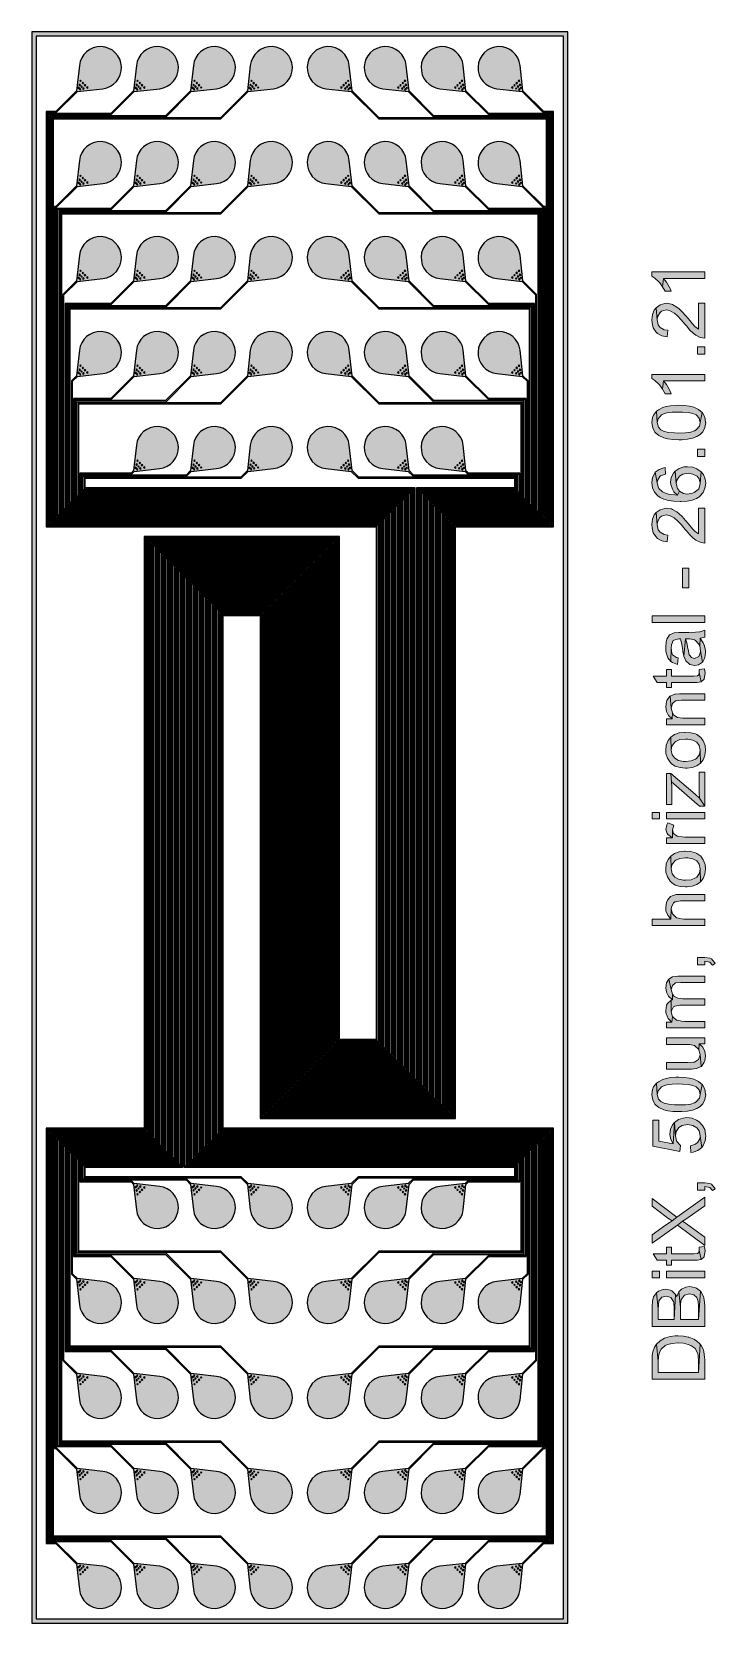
# Model space of a CAD drawing. Header units: millimetres. Extents: x -12.7 to 19.7, y -37.7 to 37.7.
import ezdxf

# ---------------------------------------------------------------- set-up
doc = ezdxf.new("R2010")
doc.units = ezdxf.units.MM

msp = doc.modelspace()

# ---------------------------------------------------------------- hatches: boundary and pattern name
h = msp.add_hatch(color=256)
h.paths.add_polyline_path([(16.685, 26.327), (16.685, 26.126), (16.831, 26.035), (17.018, 25.854), (17.058, 25.813), (17.194, 25.622), (17.239, 26.02), (19.195, 26.02), (19.195, 26.327)])
h.paths.add_polyline_path([(17.194, 25.622), (17.315, 25.405), (17.607, 25.405), (17.567, 25.506), (17.451, 25.728), (17.381, 25.839), (17.239, 26.02)])
h.paths.add_polyline_path([(16.685, 24.06), (16.695, 23.904), (16.756, 23.677), (16.872, 23.491), (16.962, 23.405), (17.159, 23.299), (17.406, 23.244), (17.441, 23.561), (17.265, 23.586), (17.073, 23.697), (16.988, 23.813), (16.937, 24.05), (16.887, 24.629), (16.801, 24.518), (16.715, 24.312)])
h.paths.add_polyline_path([(16.887, 24.629), (16.937, 24.05), (16.957, 24.196), (17.063, 24.392), (17.149, 24.463), (17.37, 24.523), (17.517, 24.498), (17.738, 24.377), (17.764, 24.362), (17.905, 24.236), (18.076, 24.06), (18.272, 23.828), (18.323, 23.763), (18.494, 23.571), (18.65, 23.425), (18.776, 23.329), (18.983, 23.223), (19.195, 23.188), (19.195, 24.841), (18.902, 24.841), (18.902, 23.617), (18.731, 23.742), (18.615, 23.868), (18.419, 24.1), (18.282, 24.256), (18.116, 24.438), (17.98, 24.574), (17.869, 24.66), (17.673, 24.775), (17.612, 24.801), (17.381, 24.836), (17.295, 24.831), (17.073, 24.765)])
h.paths.add_polyline_path([(19.195, 22.427), (18.847, 22.427), (18.847, 22.78), (19.195, 22.78)])
h.paths.add_polyline_path([(16.685, 21.47), (16.685, 21.273), (16.831, 21.178), (17.018, 21.001), (17.058, 20.956), (17.194, 20.765), (17.239, 21.163), (19.195, 21.163), (19.195, 21.47)])
h.paths.add_polyline_path([(17.194, 20.765), (17.315, 20.548), (17.607, 20.548), (17.567, 20.649), (17.451, 20.875), (17.381, 20.986), (17.239, 21.163)])
h.paths.add_polyline_path([(16.685, 19.187), (16.685, 19.177), (16.726, 18.93), (16.831, 18.734), (16.846, 18.719), (17.018, 18.568), (17.25, 18.462), (17.451, 18.411), (17.688, 18.381), (17.96, 18.371), (18.111, 18.376), (18.383, 18.401), (18.62, 18.447), (18.822, 18.522), (18.978, 18.618), (19.104, 18.744), (19.205, 18.946), (19.24, 19.187), (19.235, 19.203), (19.2, 19.444), (19.089, 19.641), (19.074, 19.661), (18.983, 19.187), (18.943, 19.011), (18.781, 18.835), (18.711, 18.794), (18.529, 18.734), (18.277, 18.699), (17.96, 18.689), (17.753, 18.694), (17.486, 18.719), (17.275, 18.769), (17.119, 18.845), (17.003, 18.966), (16.937, 19.182), (16.912, 19.727), (16.766, 19.54), (16.72, 19.429)])
h.paths.add_polyline_path([(16.912, 19.727), (16.937, 19.182), (16.982, 19.369), (17.144, 19.545), (17.214, 19.585), (17.396, 19.641), (17.648, 19.676), (17.96, 19.686), (18.136, 19.681), (18.419, 19.661), (18.63, 19.616), (18.781, 19.545), (18.922, 19.399), (18.983, 19.187), (19.074, 19.661), (18.902, 19.807), (18.67, 19.913), (18.474, 19.963), (18.237, 19.994), (17.96, 20.004), (17.824, 19.999), (17.572, 19.984), (17.37, 19.948), (17.204, 19.893), (16.998, 19.792)])
h.paths.add_polyline_path([(19.195, 17.575), (18.847, 17.575), (18.847, 17.923), (19.195, 17.923)])
h.paths.add_polyline_path([(16.685, 16.341), (16.685, 16.325), (16.72, 16.089), (16.816, 15.882), (16.972, 15.716), (17.073, 15.64), (17.26, 15.554), (17.476, 15.494), (17.733, 15.459), (18.026, 15.444), (18.066, 15.449), (18.353, 15.464), (18.595, 15.509), (18.796, 15.585), (18.953, 15.691), (18.963, 15.696), (19.114, 15.872), (19.205, 16.078), (19.24, 16.315), (19.22, 16.502), (19.129, 16.718), (19.018, 16.854), (18.983, 16.31), (18.983, 16.28), (18.907, 16.053), (18.877, 16.013), (18.691, 15.867), (18.62, 15.837), (18.383, 15.801), (18.187, 15.827), (17.995, 15.942), (17.905, 15.751), (17.774, 15.756), (17.522, 15.781), (17.33, 15.837), (17.184, 15.912), (17.018, 16.068), (16.998, 16.099), (16.937, 16.325), (16.851, 16.829), (16.821, 16.789), (16.72, 16.587)])
h.paths.add_polyline_path([(16.851, 16.829), (16.937, 16.325), (16.952, 16.436), (17.068, 16.633), (17.098, 16.658), (17.33, 16.749), (17.31, 17.051), (17.255, 17.046), (17.028, 16.965)])
h.paths.add_polyline_path([(17.572, 16.361), (17.582, 16.25), (17.658, 16.023), (17.723, 15.912), (17.905, 15.751), (17.995, 15.942), (17.9, 16.068), (17.844, 16.295), (17.799, 16.88), (17.718, 16.794), (17.607, 16.587)])
h.paths.add_polyline_path([(17.799, 16.88), (17.844, 16.295), (17.869, 16.451), (17.995, 16.643), (18.157, 16.744), (18.403, 16.784), (18.635, 16.749), (18.827, 16.643), (18.927, 16.527), (18.983, 16.31), (19.018, 16.854), (18.822, 16.996), (18.625, 17.066), (18.383, 17.096), (18.207, 17.081), (17.985, 17.011)])
h.paths.add_polyline_path([(16.685, 14.35), (16.695, 14.194), (16.756, 13.967), (16.872, 13.781), (16.962, 13.695), (17.159, 13.589), (17.406, 13.534), (17.441, 13.851), (17.265, 13.877), (17.073, 13.987), (16.988, 14.103), (16.937, 14.34), (16.887, 14.92), (16.801, 14.809), (16.715, 14.602)])
h.paths.add_polyline_path([(16.887, 14.92), (16.937, 14.34), (16.957, 14.486), (17.063, 14.683), (17.149, 14.753), (17.37, 14.814), (17.517, 14.789), (17.738, 14.668), (17.764, 14.653), (17.905, 14.527), (18.076, 14.35), (18.272, 14.118), (18.323, 14.053), (18.494, 13.861), (18.65, 13.715), (18.776, 13.62), (18.983, 13.514), (19.195, 13.478), (19.195, 15.131), (18.902, 15.131), (18.902, 13.907), (18.731, 14.033), (18.615, 14.159), (18.419, 14.391), (18.282, 14.547), (18.116, 14.728), (17.98, 14.864), (17.869, 14.95), (17.673, 15.066), (17.612, 15.091), (17.381, 15.126), (17.295, 15.121), (17.073, 15.056)])
h.paths.add_polyline_path([(18.444, 11.352), (18.136, 11.352), (18.136, 12.294), (18.444, 12.294)])
h.paths.add_polyline_path([(19.195, 9.715), (16.695, 9.715), (16.695, 10.022), (19.195, 10.022)])
h.paths.add_polyline_path([(17.345, 8.546), (17.355, 8.359), (17.406, 8.137), (17.446, 8.042), (17.587, 7.865), (17.597, 8.5), (17.612, 8.656), (17.703, 8.853), (17.733, 8.878), (17.965, 8.939), (18.046, 8.939), (18.061, 8.883), (18.111, 8.677), (18.151, 8.389), (18.157, 8.344), (18.197, 8.117), (18.197, 8.112), (18.288, 8.939), (18.398, 8.939), (18.489, 8.934), (18.706, 8.888), (18.756, 8.858), (18.917, 8.687), (18.953, 8.606), (18.973, 8.964), (19.195, 9.024), (19.195, 9.347), (18.978, 9.266), (18.948, 9.266), (18.756, 9.251), (18.434, 9.246), (18.026, 9.246), (17.97, 9.246), (17.743, 9.231), (17.537, 9.135), (17.522, 9.125), (17.396, 8.923), (17.365, 8.803)])
h.paths.add_polyline_path([(17.587, 7.865), (17.668, 7.815), (17.9, 7.729), (17.94, 8.032), (17.854, 8.057), (17.673, 8.183), (17.638, 8.253), (17.597, 8.5)])
h.paths.add_polyline_path([(18.197, 8.112), (18.298, 7.896), (18.474, 7.739), (18.489, 7.729), (18.716, 7.679), (18.902, 7.709), (19.089, 7.835), (18.993, 8.369), (18.993, 8.309), (18.912, 8.097), (18.711, 8.006), (18.565, 8.047), (18.464, 8.168), (18.454, 8.188), (18.403, 8.435), (18.393, 8.48), (18.343, 8.742), (18.288, 8.939)])
h.paths.add_polyline_path([(18.953, 8.606), (18.993, 8.369), (19.089, 7.835), (19.099, 7.85), (19.2, 8.042), (19.235, 8.294), (19.23, 8.404), (19.174, 8.636), (19.119, 8.757), (18.973, 8.964)])
h.paths.add_polyline_path([(16.751, 7.17), (16.937, 6.868), (17.386, 6.868), (17.386, 6.641), (17.622, 6.641), (17.622, 6.868), (18.665, 6.868), (18.832, 6.873), (19.028, 6.903), (18.932, 7.346), (18.912, 7.24), (18.852, 7.19), (18.681, 7.17), (17.622, 7.17), (17.622, 7.482), (17.386, 7.482), (17.386, 7.17)])
h.paths.add_polyline_path([(18.922, 7.482), (18.932, 7.346), (19.028, 6.903), (19.164, 7.034), (19.174, 7.054), (19.22, 7.291), (19.189, 7.523)])
h.paths.add_polyline_path([(17.345, 5.719), (17.376, 5.502), (17.471, 5.301), (17.643, 5.144), (17.663, 5.427), (17.607, 5.658), (17.557, 6.228), (17.542, 6.218), (17.401, 6.021), (17.381, 5.961)])
h.paths.add_polyline_path([(17.386, 5.144), (17.386, 4.867), (19.195, 4.867), (19.195, 5.175), (18.207, 5.175), (18.157, 5.175), (17.895, 5.215), (17.733, 5.321), (17.663, 5.427), (17.643, 5.144)])
h.paths.add_polyline_path([(17.557, 6.228), (17.607, 5.658), (17.663, 5.87), (17.814, 5.996), (17.844, 6.006), (18.091, 6.031), (19.195, 6.031), (19.195, 6.339), (18.081, 6.339), (18.005, 6.339), (17.784, 6.323), (17.774, 6.323)])
h.paths.add_polyline_path([(17.345, 3.663), (17.355, 3.512), (17.421, 3.285), (17.547, 3.094), (17.617, 3.018), (17.799, 2.902), (18.026, 2.837), (18.288, 2.811), (18.353, 2.811), (18.605, 2.847), (18.822, 2.922), (18.993, 3.048), (18.983, 3.663), (18.948, 3.466), (18.812, 3.28), (18.756, 3.24), (18.555, 3.154), (18.288, 3.129), (18.192, 3.129), (17.95, 3.179), (17.769, 3.28), (17.648, 3.436), (17.597, 3.663), (17.587, 4.273), (17.461, 4.116), (17.37, 3.905)])
h.paths.add_polyline_path([(17.587, 4.273), (17.597, 3.663), (17.632, 3.854), (17.769, 4.041), (17.819, 4.076), (18.015, 4.162), (18.277, 4.192), (18.388, 4.187), (18.63, 4.142), (18.812, 4.041), (18.932, 3.885), (18.983, 3.663), (18.993, 3.048), (19.119, 3.204), (19.205, 3.416), (19.235, 3.663), (19.21, 3.88), (19.124, 4.101), (19.003, 4.263), (18.812, 4.404), (18.751, 4.434), (18.534, 4.489), (18.262, 4.509), (18.232, 4.509), (17.98, 4.479), (17.764, 4.399)])
h.paths.add_polyline_path([(17.386, 2.564), (17.386, 1.088), (17.632, 1.088), (17.632, 1.824), (17.632, 1.92), (17.622, 2.171), (17.587, 2.564)])
h.paths.add_polyline_path([(17.587, 2.564), (17.622, 2.171), (18.948, 1.018), (19.195, 1.018), (18.948, 1.395), (18.736, 1.587)])
h.paths.add_polyline_path([(18.932, 2.62), (18.932, 1.783), (18.932, 1.642), (18.948, 1.395), (19.195, 1.018), (19.195, 2.62)])
h.paths.add_polyline_path([(16.695, 0.71), (16.695, 0.408), (17.048, 0.408), (17.048, 0.71)])
h.paths.add_polyline_path([(17.386, 0.71), (17.386, 0.408), (19.195, 0.408), (19.195, 0.71)])
h.paths.add_polyline_path([(17.345, -0.096), (17.406, -0.292), (17.446, -0.338), (17.658, -0.484), (17.663, -0.111), (17.728, 0.116), (17.441, 0.221), (17.396, 0.131)])
h.paths.add_polyline_path([(17.386, -0.484), (17.386, -0.761), (19.195, -0.761), (19.195, -0.454), (18.247, -0.454), (18.121, -0.449), (17.889, -0.403), (17.718, -0.292), (17.663, -0.111), (17.658, -0.484)])
h.paths.add_polyline_path([(17.345, -1.965), (17.355, -2.117), (17.421, -2.343), (17.547, -2.535), (17.617, -2.61), (17.799, -2.726), (18.026, -2.792), (18.288, -2.817), (18.353, -2.817), (18.605, -2.782), (18.822, -2.706), (18.993, -2.58), (18.983, -1.965), (18.948, -2.162), (18.812, -2.348), (18.756, -2.389), (18.555, -2.474), (18.288, -2.499), (18.192, -2.499), (17.95, -2.449), (17.769, -2.348), (17.648, -2.192), (17.597, -1.965), (17.587, -1.356), (17.461, -1.512), (17.37, -1.724)])
h.paths.add_polyline_path([(17.587, -1.356), (17.597, -1.965), (17.632, -1.774), (17.769, -1.587), (17.819, -1.547), (18.015, -1.461), (18.277, -1.436), (18.388, -1.436), (18.63, -1.487), (18.812, -1.587), (18.932, -1.744), (18.983, -1.965), (18.993, -2.58), (19.119, -2.424), (19.205, -2.212), (19.235, -1.965), (19.21, -1.749), (19.124, -1.527), (19.003, -1.366), (18.812, -1.225), (18.751, -1.194), (18.534, -1.139), (18.262, -1.119), (18.232, -1.119), (17.98, -1.149), (17.764, -1.23)])
h.paths.add_polyline_path([(16.695, -4.339), (16.695, -4.646), (19.195, -4.646), (19.195, -4.339), (18.202, -4.339), (18.086, -4.334), (17.869, -4.283), (17.849, -4.273), (17.678, -4.112), (17.663, -4.087), (17.607, -3.86), (17.592, -4.339)])
h.paths.add_polyline_path([(17.345, -3.794), (17.355, -3.946), (17.441, -4.157), (17.592, -4.339), (17.607, -3.86), (17.612, -3.774), (17.713, -3.573), (17.799, -3.517), (18.046, -3.477), (19.195, -3.477), (19.195, -3.17), (18.046, -3.17), (17.844, -3.18), (17.643, -3.23), (17.577, -3.265), (17.421, -3.447), (17.376, -3.553)])
h.paths.add_polyline_path([(18.847, -6.153), (18.847, -6.505), (19.195, -6.505), (19.195, -6.329), (19.2, -6.329), (19.431, -6.379), (19.557, -6.525), (19.688, -6.44), (19.663, -6.389), (19.507, -6.223), (19.441, -6.193), (19.195, -6.153)])
h.paths.add_polyline_path([(17.345, -7.599), (17.376, -7.8), (17.481, -7.992), (17.663, -8.158), (17.668, -7.896), (17.607, -7.669), (17.491, -7.186), (17.386, -7.352)])
h.paths.add_polyline_path([(17.345, -8.672), (17.35, -8.773), (17.426, -8.994), (17.466, -9.055), (17.638, -9.221), (17.673, -8.964), (17.607, -8.737), (17.602, -8.183), (17.426, -8.339), (17.381, -8.425)])
h.paths.add_polyline_path([(17.386, -9.221), (17.386, -9.493), (19.195, -9.493), (19.195, -9.186), (18.257, -9.186), (18.086, -9.181), (17.879, -9.136), (17.854, -9.125), (17.678, -8.974), (17.673, -8.964), (17.638, -9.221)])
h.paths.add_polyline_path([(17.491, -7.186), (17.607, -7.669), (17.658, -7.483), (17.789, -7.372), (17.809, -7.367), (18.056, -7.347), (19.195, -7.347), (19.195, -7.039), (17.95, -7.039), (17.925, -7.039), (17.673, -7.08)])
h.paths.add_polyline_path([(17.602, -8.183), (17.607, -8.737), (17.612, -8.687), (17.713, -8.491), (17.774, -8.46), (18.02, -8.415), (19.195, -8.415), (19.195, -8.113), (18.141, -8.113), (17.92, -8.082), (17.733, -7.987), (17.668, -7.896), (17.663, -8.158)])
h.paths.add_polyline_path([(17.386, -9.972), (17.386, -10.279), (18.353, -10.279), (18.494, -10.284), (18.706, -10.33), (18.731, -10.34), (18.902, -10.501), (18.917, -10.531), (18.927, -10.249), (19.195, -10.249), (19.195, -9.972)])
h.paths.add_polyline_path([(17.386, -11.136), (17.386, -11.443), (18.504, -11.443), (18.565, -11.443), (18.791, -11.423), (18.801, -11.423), (19.018, -11.327), (18.973, -10.763), (18.973, -10.773), (18.902, -10.995), (18.711, -11.116), (18.66, -11.126), (18.388, -11.136)])
h.paths.add_polyline_path([(18.917, -10.531), (18.973, -10.763), (19.018, -11.327), (19.033, -11.317), (19.174, -11.121), (19.2, -11.06), (19.235, -10.824), (19.205, -10.607), (19.104, -10.41), (18.927, -10.249)])
h.paths.add_polyline_path([(16.685, -12.648), (16.685, -12.663), (16.726, -12.905), (16.831, -13.101), (16.846, -13.121), (17.018, -13.267), (17.25, -13.373), (17.451, -13.424), (17.688, -13.454), (17.96, -13.464), (18.111, -13.459), (18.383, -13.439), (18.62, -13.388), (18.822, -13.313), (18.978, -13.217), (19.104, -13.091), (19.205, -12.889), (19.24, -12.648), (19.235, -12.632), (19.2, -12.391), (19.089, -12.194), (19.074, -12.174), (18.983, -12.648), (18.943, -12.829), (18.781, -13.005), (18.711, -13.046), (18.529, -13.101), (18.277, -13.136), (17.96, -13.146), (17.753, -13.141), (17.486, -13.116), (17.275, -13.066), (17.119, -12.99), (17.003, -12.869), (16.937, -12.653), (16.912, -12.108), (16.766, -12.295), (16.72, -12.406)])
h.paths.add_polyline_path([(16.912, -12.108), (16.937, -12.653), (16.982, -12.471), (17.144, -12.29), (17.214, -12.25), (17.396, -12.194), (17.648, -12.159), (17.96, -12.149), (18.136, -12.154), (18.419, -12.174), (18.63, -12.224), (18.781, -12.29), (18.922, -12.436), (18.983, -12.648), (19.074, -12.174), (18.902, -12.028), (18.67, -11.922), (18.474, -11.872), (18.237, -11.841), (17.96, -11.831), (17.824, -11.836), (17.572, -11.851), (17.37, -11.892), (17.204, -11.942), (16.998, -12.043)])
h.paths.add_polyline_path([(16.731, -13.867), (16.731, -15.106), (18.015, -15.353), (18.051, -15.061), (18.036, -15.051), (17.874, -14.875), (17.859, -14.839), (17.809, -14.608), (17.764, -13.973), (17.693, -14.996), (17.023, -14.865), (17.023, -13.867)])
h.paths.add_polyline_path([(17.537, -14.527), (17.537, -14.552), (17.582, -14.779), (17.693, -14.996), (17.764, -13.973), (17.673, -14.084), (17.572, -14.29)], flags=17)
h.paths.add_polyline_path([(17.764, -13.973), (17.809, -14.608), (17.839, -14.411), (17.96, -14.22), (18.131, -14.114), (18.373, -14.074), (18.383, -14.074), (18.625, -14.114), (18.817, -14.225), (18.932, -14.376), (18.983, -14.603), (19.048, -15.157), (19.119, -15.061), (19.21, -14.85), (19.24, -14.603), (19.235, -14.547), (19.195, -14.315), (19.094, -14.114), (18.932, -13.948), (18.807, -13.862), (18.59, -13.776), (18.348, -13.746), (18.167, -13.766), (17.95, -13.837)])
h.paths.add_polyline_path([(18.514, -15.081), (18.539, -15.404), (18.65, -15.389), (18.872, -15.303), (19.048, -15.157), (18.983, -14.603), (18.973, -14.713), (18.867, -14.915), (18.751, -15.006)])
h.paths.add_polyline_path([(18.847, -16.83), (18.847, -17.182), (19.195, -17.182), (19.195, -17.006), (19.2, -17.006), (19.431, -17.057), (19.557, -17.203), (19.688, -17.117), (19.663, -17.067), (19.507, -16.9), (19.441, -16.87), (19.195, -16.83)])
h.paths.add_polyline_path([(16.695, -17.581), (16.695, -17.943), (17.36, -18.442), (17.446, -18.513), (17.643, -18.644), (17.874, -18.457)], flags=17)
h.paths.add_polyline_path([(16.695, -19.299), (16.695, -19.692), (17.895, -18.84), (18.136, -18.659), (18.303, -18.553), (19.195, -17.923), (19.195, -17.515), (17.874, -18.457), (17.643, -18.644), (17.557, -18.694), (17.335, -18.845)])
h.paths.add_polyline_path([(17.895, -18.84), (19.195, -19.803), (19.195, -19.41), (18.323, -18.78), (18.136, -18.659)])
h.paths.add_polyline_path([(16.751, -20.201), (16.937, -20.503), (17.386, -20.503), (17.386, -20.73), (17.622, -20.73), (17.622, -20.503), (18.665, -20.503), (18.832, -20.498), (19.028, -20.468), (18.932, -20.024), (18.912, -20.13), (18.852, -20.181), (18.681, -20.201), (17.622, -20.201), (17.622, -19.888), (17.386, -19.888), (17.386, -20.201)])
h.paths.add_polyline_path([(18.922, -19.888), (18.932, -20.024), (19.028, -20.468), (19.164, -20.337), (19.174, -20.317), (19.22, -20.08), (19.189, -19.848)])
h.paths.add_polyline_path([(16.695, -21.027), (16.695, -21.334), (17.048, -21.334), (17.048, -21.027)])
h.paths.add_polyline_path([(17.386, -21.027), (17.386, -21.334), (19.195, -21.334), (19.195, -21.027)])
h.paths.add_polyline_path([(16.695, -22.7), (16.695, -23.642), (19.195, -23.642), (19.195, -22.685), (19.189, -22.503), (19.154, -22.282), (19.134, -22.216), (19.028, -22.01), (18.993, -21.969), (18.902, -23.31), (18.041, -23.31), (18.041, -22.73), (17.97, -22), (17.864, -22.221), (17.804, -22.12), (17.743, -23.31), (16.993, -23.31), (16.993, -22.811), (16.907, -22.05), (16.771, -22.241), (16.715, -22.438)])
h.paths.add_polyline_path([(16.907, -22.05), (16.993, -22.811), (16.998, -22.629), (17.023, -22.428), (17.154, -22.257), (17.376, -22.201), (17.592, -22.262), (17.718, -22.453), (17.728, -22.508), (17.743, -22.77), (17.743, -23.31), (17.804, -22.12), (17.638, -21.959), (17.567, -21.924), (17.335, -21.874), (17.229, -21.884), (17.003, -21.969)])
h.paths.add_polyline_path([(17.97, -22), (18.041, -22.73), (18.046, -22.579), (18.081, -22.362), (18.086, -22.352), (18.227, -22.166), (18.242, -22.156), (18.469, -22.095), (18.681, -22.146), (18.822, -22.272), (18.887, -22.463), (18.902, -22.685), (18.902, -23.31), (18.993, -21.969), (18.796, -21.828), (18.706, -21.788), (18.469, -21.753), (18.298, -21.773), (18.091, -21.874)])
h.paths.add_polyline_path([(16.695, -25.29), (16.695, -26.146), (19.195, -26.146), (19.195, -25.245), (19.189, -25.073), (19.154, -24.846), (19.129, -24.756), (19.028, -24.544), (18.978, -24.484), (18.902, -25.819), (16.993, -25.819), (16.993, -25.295), (16.912, -24.474), (16.816, -24.615), (16.731, -24.841), (16.705, -25.013)])
h.paths.add_polyline_path([(16.912, -24.474), (16.993, -25.295), (17.003, -25.063), (17.043, -24.867), (17.134, -24.71), (17.325, -24.549), (17.431, -24.499), (17.653, -24.443), (17.925, -24.423), (17.935, -24.423), (18.192, -24.438), (18.408, -24.489), (18.539, -24.539), (18.726, -24.67), (18.736, -24.685), (18.852, -24.897), (18.882, -25.023), (18.902, -25.285), (18.902, -25.819), (18.978, -24.484), (18.801, -24.317), (18.67, -24.242), (18.434, -24.146), (18.408, -24.141), (18.187, -24.096), (17.93, -24.081), (17.799, -24.086), (17.557, -24.116), (17.335, -24.181), (17.29, -24.196), (17.083, -24.317)])
h.paths.add_polyline_path([(12.5, 37.5), (-12.5, 37.5), (-12.5, -37.5), (12.5, -37.5)], flags=16)
h.paths.add_polyline_path([(-12.7, 37.7), (-12.7, -37.7), (12.7, -37.7), (12.7, 37.7)])
h.paths.add_polyline_path([(-10.318, -35.273), (-10.283, -35.309), (-10.247, -35.273), (-10.283, -35.238)], flags=0)
h.paths.add_polyline_path([(-10.382, -35.104), (-10.346, -35.139), (-10.311, -35.104), (-10.346, -35.068)], flags=0)
h.paths.add_polyline_path([(-10.512, -35.044), (-10.476, -35.08), (-10.441, -35.044), (-10.476, -35.009)], flags=0)
h.paths.add_polyline_path([(-10.476, 35.009), (-10.441, 35.044), (-10.476, 35.08), (-10.512, 35.044)], flags=0)
h.paths.add_polyline_path([(-10.258, 34.98), (-10.223, 35.015), (-10.258, 35.051), (-10.293, 35.015)], flags=0)
h.paths.add_polyline_path([(-10.435, 35.157), (-10.399, 35.192), (-10.435, 35.227), (-10.47, 35.192)], flags=0)
h.paths.add_polyline_path([(-10.283, 35.238), (-10.247, 35.273), (-10.283, 35.309), (-10.318, 35.273)], flags=0)
h.paths.add_polyline_path([(-10.346, 35.068), (-10.311, 35.104), (-10.346, 35.139), (-10.382, 35.104)], flags=0)
h.paths.add_polyline_path([(-10.441, -34.974), (-10.406, -35.009), (-10.37, -34.974), (-10.406, -34.938)], flags=0)
h.paths.add_polyline_path([(-10.212, -35.167), (-10.177, -35.203), (-10.141, -35.167), (-10.177, -35.132)], flags=0)
h.paths.add_polyline_path([(-10.106, -35.061), (-10.071, -35.096), (-10.035, -35.061), (-10.071, -35.026)], flags=0)
h.paths.add_polyline_path([(-10.47, -35.192), (-10.435, -35.227), (-10.399, -35.192), (-10.435, -35.157)], flags=0)
h.paths.add_polyline_path([(-10.293, -35.015), (-10.258, -35.051), (-10.223, -35.015), (-10.258, -34.98)], flags=0)
h.paths.add_polyline_path([(-10.424, -35.379), (-10.389, -35.415), (-10.354, -35.379), (-10.389, -35.344)], flags=0)
h.paths.add_polyline_path([(-10.389, 35.344), (-10.354, 35.379), (-10.389, 35.415), (-10.424, 35.379)], flags=0)
h.paths.add_polyline_path([(-10.071, 35.026), (-10.035, 35.061), (-10.071, 35.096), (-10.106, 35.061)], flags=0)
h.paths.add_polyline_path([(-10.177, 35.132), (-10.141, 35.167), (-10.177, 35.203), (-10.212, 35.167)], flags=0)
h.paths.add_polyline_path([(-10.406, 34.938), (-10.37, 34.974), (-10.406, 35.009), (-10.441, 34.974)], flags=0)
edge = h.paths.add_edge_path(flags=0)
edge.add_line((-7.375, -14.244), (-12.025, -14.244))
edge.add_line((-12.025, -14.244), (-12.025, -33.925))
edge.add_line((-12.025, -33.925), (-11.56, -33.925))
edge.add_line((-11.56, -33.925), (-10.577, -34.908))
edge.add_line((-10.577, -34.908), (-10.444, -36.11))
edge.add_arc((-9.45, -36), 1, 186.31781, 443.68219)
edge.add_line((-9.34, -35.006), (-10.542, -34.873))
edge.add_line((-10.542, -34.873), (-11.54, -33.875))
edge.add_line((-11.54, -33.875), (-11.975, -33.875))
edge.add_line((-11.975, -33.875), (-11.975, -14.294))
edge.add_line((-11.975, -14.294), (-7.325, -14.294))
edge.add_line((-7.325, -14.294), (-7.325, 13.744))
edge.add_line((-7.325, 13.744), (1.825, 13.744))
edge.add_line((1.825, 13.744), (1.825, -10.094))
edge.add_line((1.825, -10.094), (3.675, -10.094))
edge.add_line((3.675, -10.094), (3.675, 14.294))
edge.add_line((3.675, 14.294), (-11.975, 14.294))
edge.add_line((-11.975, 14.294), (-11.975, 33.875))
edge.add_line((-11.975, 33.875), (-11.54, 33.875))
edge.add_line((-11.54, 33.875), (-10.542, 34.873))
edge.add_line((-10.542, 34.873), (-9.34, 35.006))
edge.add_arc((-9.45, 36), 1, 276.31781, 533.68219)
edge.add_line((-10.444, 36.11), (-10.577, 34.908))
edge.add_line((-10.577, 34.908), (-11.56, 33.925))
edge.add_line((-11.56, 33.925), (-12.025, 33.925))
edge.add_line((-12.025, 33.925), (-12.025, 14.244))
edge.add_line((-12.025, 14.244), (3.625, 14.244))
edge.add_line((3.625, 14.244), (3.625, -10.044))
edge.add_line((3.625, -10.044), (1.875, -10.044))
edge.add_line((1.875, -10.044), (1.875, 13.794))
edge.add_line((1.875, 13.794), (-7.375, 13.794))
edge.add_line((-7.375, 13.794), (-7.375, -14.244))
h.paths.add_polyline_path([(-7.812, -35.044), (-7.776, -35.08), (-7.741, -35.044), (-7.776, -35.009)], flags=0)
h.paths.add_polyline_path([(-7.682, -35.104), (-7.646, -35.139), (-7.611, -35.104), (-7.646, -35.068)], flags=0)
h.paths.add_polyline_path([(-7.618, -35.273), (-7.583, -35.309), (-7.547, -35.273), (-7.583, -35.238)], flags=0)
h.paths.add_polyline_path([(-7.741, -34.974), (-7.706, -35.009), (-7.67, -34.974), (-7.706, -34.938)], flags=0)
h.paths.add_polyline_path([(-7.512, -35.167), (-7.477, -35.203), (-7.441, -35.167), (-7.477, -35.132)], flags=0)
h.paths.add_polyline_path([(-7.77, -35.192), (-7.735, -35.227), (-7.699, -35.192), (-7.735, -35.157)], flags=0)
h.paths.add_polyline_path([(-7.593, -35.015), (-7.558, -35.051), (-7.523, -35.015), (-7.558, -34.98)], flags=0)
h.paths.add_polyline_path([(-7.724, -35.379), (-7.689, -35.415), (-7.654, -35.379), (-7.689, -35.344)], flags=0)
h.paths.add_polyline_path([(-7.406, -35.061), (-7.371, -35.096), (-7.335, -35.061), (-7.371, -35.026)], flags=0)
h.paths.add_polyline_path([(-7.776, 35.009), (-7.741, 35.044), (-7.776, 35.08), (-7.812, 35.044)], flags=0)
h.paths.add_polyline_path([(-7.558, 34.98), (-7.523, 35.015), (-7.558, 35.051), (-7.593, 35.015)], flags=0)
h.paths.add_polyline_path([(-7.735, 35.157), (-7.699, 35.192), (-7.735, 35.227), (-7.77, 35.192)], flags=0)
h.paths.add_polyline_path([(-7.583, 35.238), (-7.547, 35.273), (-7.583, 35.309), (-7.618, 35.273)], flags=0)
h.paths.add_polyline_path([(-7.646, 35.068), (-7.611, 35.104), (-7.646, 35.139), (-7.682, 35.104)], flags=0)
h.paths.add_polyline_path([(-7.689, 35.344), (-7.654, 35.379), (-7.689, 35.415), (-7.724, 35.379)], flags=0)
h.paths.add_polyline_path([(-7.371, 35.026), (-7.335, 35.061), (-7.371, 35.096), (-7.406, 35.061)], flags=0)
h.paths.add_polyline_path([(-7.477, 35.132), (-7.441, 35.167), (-7.477, 35.203), (-7.512, 35.167)], flags=0)
h.paths.add_polyline_path([(-7.706, 34.938), (-7.67, 34.974), (-7.706, 35.009), (-7.741, 34.974)], flags=0)
edge = h.paths.add_edge_path(flags=0)
edge.add_line((-8.94, -33.775), (-11.875, -33.775))
edge.add_line((-11.875, -33.775), (-11.875, -14.394))
edge.add_line((-11.875, -14.394), (-7.225, -14.394))
edge.add_line((-7.225, -14.394), (-7.225, 13.644))
edge.add_line((-7.225, 13.644), (1.725, 13.644))
edge.add_line((1.725, 13.644), (1.725, -10.194))
edge.add_line((1.725, -10.194), (3.775, -10.194))
edge.add_line((3.775, -10.194), (3.775, 14.394))
edge.add_line((3.775, 14.394), (-11.875, 14.394))
edge.add_line((-11.875, 14.394), (-11.875, 33.775))
edge.add_line((-11.875, 33.775), (-8.94, 33.775))
edge.add_line((-8.94, 33.775), (-7.842, 34.873))
edge.add_line((-7.842, 34.873), (-6.64, 35.006))
edge.add_arc((-6.75, 36), 1, 276.31781, 533.68219)
edge.add_line((-7.744, 36.11), (-7.877, 34.908))
edge.add_line((-7.877, 34.908), (-8.96, 33.825))
edge.add_line((-8.96, 33.825), (-11.925, 33.825))
edge.add_line((-11.925, 33.825), (-11.925, 14.344))
edge.add_line((-11.925, 14.344), (3.725, 14.344))
edge.add_line((3.725, 14.344), (3.725, -10.144))
edge.add_line((3.725, -10.144), (1.775, -10.144))
edge.add_line((1.775, -10.144), (1.775, 13.694))
edge.add_line((1.775, 13.694), (-7.275, 13.694))
edge.add_line((-7.275, 13.694), (-7.275, -14.344))
edge.add_line((-7.275, -14.344), (-11.925, -14.344))
edge.add_line((-11.925, -14.344), (-11.925, -33.825))
edge.add_line((-11.925, -33.825), (-8.96, -33.825))
edge.add_line((-8.96, -33.825), (-7.877, -34.908))
edge.add_line((-7.877, -34.908), (-7.744, -36.11))
edge.add_arc((-6.75, -36), 1, 186.31781, 443.68219)
edge.add_line((-6.64, -35.006), (-7.842, -34.873))
edge.add_line((-7.842, -34.873), (-8.94, -33.775))
h.paths.add_polyline_path([(-2.412, -35.044), (-2.376, -35.08), (-2.341, -35.044), (-2.376, -35.009)], flags=0)
h.paths.add_polyline_path([(-2.324, -35.379), (-2.289, -35.415), (-2.254, -35.379), (-2.289, -35.344)], flags=0)
h.paths.add_polyline_path([(-2.006, -35.061), (-1.971, -35.096), (-1.935, -35.061), (-1.971, -35.026)], flags=0)
h.paths.add_polyline_path([(-2.112, -35.167), (-2.077, -35.203), (-2.041, -35.167), (-2.077, -35.132)], flags=0)
h.paths.add_polyline_path([(-2.341, -34.974), (-2.306, -35.009), (-2.27, -34.974), (-2.306, -34.938)], flags=0)
h.paths.add_polyline_path([(-2.282, -35.104), (-2.246, -35.139), (-2.211, -35.104), (-2.246, -35.068)], flags=0)
h.paths.add_polyline_path([(-2.218, -35.273), (-2.183, -35.309), (-2.147, -35.273), (-2.183, -35.238)], flags=0)
h.paths.add_polyline_path([(-2.37, -35.192), (-2.335, -35.227), (-2.299, -35.192), (-2.335, -35.157)], flags=0)
h.paths.add_polyline_path([(-2.193, -35.015), (-2.158, -35.051), (-2.123, -35.015), (-2.158, -34.98)], flags=0)
h.paths.add_polyline_path([(-2.158, 34.98), (-2.123, 35.015), (-2.158, 35.051), (-2.193, 35.015)], flags=0)
h.paths.add_polyline_path([(-2.289, 35.344), (-2.254, 35.379), (-2.289, 35.415), (-2.324, 35.379)], flags=0)
h.paths.add_polyline_path([(-1.971, 35.026), (-1.935, 35.061), (-1.971, 35.096), (-2.006, 35.061)], flags=0)
h.paths.add_polyline_path([(-2.077, 35.132), (-2.041, 35.167), (-2.077, 35.203), (-2.112, 35.167)], flags=0)
h.paths.add_polyline_path([(-2.306, 34.938), (-2.27, 34.974), (-2.306, 35.009), (-2.341, 34.974)], flags=0)
h.paths.add_polyline_path([(-2.246, 35.068), (-2.211, 35.104), (-2.246, 35.139), (-2.282, 35.104)], flags=0)
h.paths.add_polyline_path([(-2.183, 35.238), (-2.147, 35.273), (-2.183, 35.309), (-2.218, 35.273)], flags=0)
h.paths.add_polyline_path([(-2.335, 35.157), (-2.299, 35.192), (-2.335, 35.227), (-2.37, 35.192)], flags=0)
h.paths.add_polyline_path([(-2.376, 35.009), (-2.341, 35.044), (-2.376, 35.08), (-2.412, 35.044)], flags=0)
edge = h.paths.add_edge_path(flags=0)
edge.add_line((-3.74, 33.575), (-2.442, 34.873))
edge.add_line((-2.442, 34.873), (-1.24, 35.006))
edge.add_arc((-1.35, 36), 1, 276.31781, 533.68219)
edge.add_line((-2.344, 36.11), (-2.477, 34.908))
edge.add_line((-2.477, 34.908), (-3.76, 33.625))
edge.add_line((-3.76, 33.625), (-11.725, 33.625))
edge.add_line((-11.725, 33.625), (-11.725, 14.544))
edge.add_line((-11.725, 14.544), (3.925, 14.544))
edge.add_line((3.925, 14.544), (3.925, -10.344))
edge.add_line((3.925, -10.344), (1.575, -10.344))
edge.add_line((1.575, -10.344), (1.575, 13.494))
edge.add_line((1.575, 13.494), (-7.075, 13.494))
edge.add_line((-7.075, 13.494), (-7.075, -14.544))
edge.add_line((-7.075, -14.544), (-11.725, -14.544))
edge.add_line((-11.725, -14.544), (-11.725, -33.625))
edge.add_line((-11.725, -33.625), (-3.76, -33.625))
edge.add_line((-3.76, -33.625), (-2.477, -34.908))
edge.add_line((-2.477, -34.908), (-2.344, -36.11))
edge.add_arc((-1.35, -36), 1, 186.31781, 443.68219)
edge.add_line((-1.24, -35.006), (-2.442, -34.873))
edge.add_line((-2.442, -34.873), (-3.74, -33.575))
edge.add_line((-3.74, -33.575), (-11.675, -33.575))
edge.add_line((-11.675, -33.575), (-11.675, -14.594))
edge.add_line((-11.675, -14.594), (-7.025, -14.594))
edge.add_line((-7.025, -14.594), (-7.025, 13.444))
edge.add_line((-7.025, 13.444), (1.525, 13.444))
edge.add_line((1.525, 13.444), (1.525, -10.394))
edge.add_line((1.525, -10.394), (3.975, -10.394))
edge.add_line((3.975, -10.394), (3.975, 14.594))
edge.add_line((3.975, 14.594), (-11.675, 14.594))
edge.add_line((-11.675, 14.594), (-11.675, 33.575))
edge.add_line((-11.675, 33.575), (-3.74, 33.575))
h.paths.add_polyline_path([(-4.706, -35.061), (-4.671, -35.096), (-4.635, -35.061), (-4.671, -35.026)], flags=0)
h.paths.add_polyline_path([(-4.812, -35.167), (-4.777, -35.203), (-4.741, -35.167), (-4.777, -35.132)], flags=0)
h.paths.add_polyline_path([(-5.041, -34.974), (-5.006, -35.009), (-4.97, -34.974), (-5.006, -34.938)], flags=0)
h.paths.add_polyline_path([(-4.918, -35.273), (-4.883, -35.309), (-4.847, -35.273), (-4.883, -35.238)], flags=0)
h.paths.add_polyline_path([(-5.07, -35.192), (-5.035, -35.227), (-4.999, -35.192), (-5.035, -35.157)], flags=0)
h.paths.add_polyline_path([(-4.893, -35.015), (-4.858, -35.051), (-4.823, -35.015), (-4.858, -34.98)], flags=0)
h.paths.add_polyline_path([(-5.024, -35.379), (-4.989, -35.415), (-4.954, -35.379), (-4.989, -35.344)], flags=0)
h.paths.add_polyline_path([(-4.982, -35.104), (-4.946, -35.139), (-4.911, -35.104), (-4.946, -35.068)], flags=0)
h.paths.add_polyline_path([(-5.112, -35.044), (-5.076, -35.08), (-5.041, -35.044), (-5.076, -35.009)], flags=0)
h.paths.add_polyline_path([(-4.858, 34.98), (-4.823, 35.015), (-4.858, 35.051), (-4.893, 35.015)], flags=0)
h.paths.add_polyline_path([(-4.989, 35.344), (-4.954, 35.379), (-4.989, 35.415), (-5.024, 35.379)], flags=0)
h.paths.add_polyline_path([(-4.671, 35.026), (-4.635, 35.061), (-4.671, 35.096), (-4.706, 35.061)], flags=0)
h.paths.add_polyline_path([(-4.777, 35.132), (-4.741, 35.167), (-4.777, 35.203), (-4.812, 35.167)], flags=0)
h.paths.add_polyline_path([(-5.006, 34.938), (-4.97, 34.974), (-5.006, 35.009), (-5.041, 34.974)], flags=0)
h.paths.add_polyline_path([(-5.035, 35.157), (-4.999, 35.192), (-5.035, 35.227), (-5.07, 35.192)], flags=0)
h.paths.add_polyline_path([(-4.883, 35.238), (-4.847, 35.273), (-4.883, 35.309), (-4.918, 35.273)], flags=0)
h.paths.add_polyline_path([(-4.946, 35.068), (-4.911, 35.104), (-4.946, 35.139), (-4.982, 35.104)], flags=0)
h.paths.add_polyline_path([(-5.076, 35.009), (-5.041, 35.044), (-5.076, 35.08), (-5.112, 35.044)], flags=0)
edge = h.paths.add_edge_path(flags=0)
edge.add_line((-11.775, 14.494), (-11.775, 33.675))
edge.add_line((-11.775, 33.675), (-6.34, 33.675))
edge.add_line((-6.34, 33.675), (-5.142, 34.873))
edge.add_line((-5.142, 34.873), (-3.94, 35.006))
edge.add_arc((-4.05, 36), 1, 276.31781, 533.68219)
edge.add_line((-5.044, 36.11), (-5.177, 34.908))
edge.add_line((-5.177, 34.908), (-6.36, 33.725))
edge.add_line((-6.36, 33.725), (-11.825, 33.725))
edge.add_line((-11.825, 33.725), (-11.825, 14.444))
edge.add_line((-11.825, 14.444), (3.825, 14.444))
edge.add_line((3.825, 14.444), (3.825, -10.244))
edge.add_line((3.825, -10.244), (1.675, -10.244))
edge.add_line((1.675, -10.244), (1.675, 13.594))
edge.add_line((1.675, 13.594), (-7.175, 13.594))
edge.add_line((-7.175, 13.594), (-7.175, -14.444))
edge.add_line((-7.175, -14.444), (-11.825, -14.444))
edge.add_line((-11.825, -14.444), (-11.825, -33.725))
edge.add_line((-11.825, -33.725), (-6.36, -33.725))
edge.add_line((-6.36, -33.725), (-5.177, -34.908))
edge.add_line((-5.177, -34.908), (-5.044, -36.11))
edge.add_arc((-4.05, -36), 1, 186.31781, 443.68219)
edge.add_line((-3.94, -35.006), (-5.142, -34.873))
edge.add_line((-5.142, -34.873), (-6.34, -33.675))
edge.add_line((-6.34, -33.675), (-11.775, -33.675))
edge.add_line((-11.775, -33.675), (-11.775, -14.494))
edge.add_line((-11.775, -14.494), (-7.125, -14.494))
edge.add_line((-7.125, -14.494), (-7.125, 13.544))
edge.add_line((-7.125, 13.544), (1.625, 13.544))
edge.add_line((1.625, 13.544), (1.625, -10.294))
edge.add_line((1.625, -10.294), (3.875, -10.294))
edge.add_line((3.875, -10.294), (3.875, 14.494))
edge.add_line((3.875, 14.494), (-11.775, 14.494))
h.paths.add_polyline_path([(-10.382, -30.604), (-10.346, -30.639), (-10.311, -30.604), (-10.346, -30.568)], flags=0)
h.paths.add_polyline_path([(-10.512, -30.544), (-10.476, -30.58), (-10.441, -30.544), (-10.476, -30.509)], flags=0)
h.paths.add_polyline_path([(-10.258, 30.48), (-10.223, 30.515), (-10.258, 30.551), (-10.293, 30.515)], flags=0)
h.paths.add_polyline_path([(-10.389, 30.844), (-10.354, 30.879), (-10.389, 30.915), (-10.424, 30.879)], flags=0)
h.paths.add_polyline_path([(-10.071, 30.526), (-10.035, 30.561), (-10.071, 30.596), (-10.106, 30.561)], flags=0)
h.paths.add_polyline_path([(-10.177, 30.632), (-10.141, 30.667), (-10.177, 30.703), (-10.212, 30.667)], flags=0)
h.paths.add_polyline_path([(-10.406, 30.438), (-10.37, 30.474), (-10.406, 30.509), (-10.441, 30.474)], flags=0)
h.paths.add_polyline_path([(-10.435, 30.657), (-10.399, 30.692), (-10.435, 30.727), (-10.47, 30.692)], flags=0)
h.paths.add_polyline_path([(-10.283, 30.738), (-10.247, 30.773), (-10.283, 30.809), (-10.318, 30.773)], flags=0)
h.paths.add_polyline_path([(-10.346, 30.568), (-10.311, 30.604), (-10.346, 30.639), (-10.382, 30.604)], flags=0)
h.paths.add_polyline_path([(-10.476, 30.509), (-10.441, 30.544), (-10.476, 30.58), (-10.512, 30.544)], flags=0)
h.paths.add_polyline_path([(-10.441, -30.474), (-10.406, -30.509), (-10.37, -30.474), (-10.406, -30.438)], flags=0)
h.paths.add_polyline_path([(-10.212, -30.667), (-10.177, -30.703), (-10.141, -30.667), (-10.177, -30.632)], flags=0)
h.paths.add_polyline_path([(-10.106, -30.561), (-10.071, -30.596), (-10.035, -30.561), (-10.071, -30.526)], flags=0)
h.paths.add_polyline_path([(-10.318, -30.773), (-10.283, -30.809), (-10.247, -30.773), (-10.283, -30.738)], flags=0)
h.paths.add_polyline_path([(-10.47, -30.692), (-10.435, -30.727), (-10.399, -30.692), (-10.435, -30.657)], flags=0)
h.paths.add_polyline_path([(-10.293, -30.515), (-10.258, -30.551), (-10.223, -30.515), (-10.258, -30.48)], flags=0)
h.paths.add_polyline_path([(-10.424, -30.879), (-10.389, -30.915), (-10.354, -30.879), (-10.389, -30.844)], flags=0)
edge = h.paths.add_edge_path(flags=0)
edge.add_line((-10.542, 30.373), (-9.34, 30.506))
edge.add_arc((-9.45, 31.5), 1, 276.31781, 533.68219)
edge.add_line((-10.444, 31.61), (-10.577, 30.408))
edge.add_line((-10.577, 30.408), (-11.56, 29.425))
edge.add_line((-11.56, 29.425), (-11.625, 29.425))
edge.add_line((-11.625, 29.425), (-11.625, 14.644))
edge.add_line((-11.625, 14.644), (4.025, 14.644))
edge.add_line((4.025, 14.644), (4.025, -10.444))
edge.add_line((4.025, -10.444), (1.475, -10.444))
edge.add_line((1.475, -10.444), (1.475, 13.394))
edge.add_line((1.475, 13.394), (-6.975, 13.394))
edge.add_line((-6.975, 13.394), (-6.975, -14.644))
edge.add_line((-6.975, -14.644), (-11.625, -14.644))
edge.add_line((-11.625, -14.644), (-11.625, -29.425))
edge.add_line((-11.625, -29.425), (-11.56, -29.425))
edge.add_line((-11.56, -29.425), (-10.577, -30.408))
edge.add_line((-10.577, -30.408), (-10.444, -31.61))
edge.add_arc((-9.45, -31.5), 1, 186.31781, 443.68219)
edge.add_line((-9.34, -30.506), (-10.542, -30.373))
edge.add_line((-10.542, -30.373), (-11.54, -29.375))
edge.add_line((-11.54, -29.375), (-11.575, -29.375))
edge.add_line((-11.575, -29.375), (-11.575, -14.694))
edge.add_line((-11.575, -14.694), (-6.925, -14.694))
edge.add_line((-6.925, -14.694), (-6.925, 13.344))
edge.add_line((-6.925, 13.344), (1.425, 13.344))
edge.add_line((1.425, 13.344), (1.425, -10.494))
edge.add_line((1.425, -10.494), (4.075, -10.494))
edge.add_line((4.075, -10.494), (4.075, 14.694))
edge.add_line((4.075, 14.694), (-11.575, 14.694))
edge.add_line((-11.575, 14.694), (-11.575, 29.375))
edge.add_line((-11.575, 29.375), (-11.54, 29.375))
edge.add_line((-11.54, 29.375), (-10.542, 30.373))
h.paths.add_polyline_path([(-7.77, -30.692), (-7.735, -30.727), (-7.699, -30.692), (-7.735, -30.657)], flags=0)
h.paths.add_polyline_path([(-7.593, -30.515), (-7.558, -30.551), (-7.523, -30.515), (-7.558, -30.48)], flags=0)
h.paths.add_polyline_path([(-7.724, -30.879), (-7.689, -30.915), (-7.654, -30.879), (-7.689, -30.844)], flags=0)
h.paths.add_polyline_path([(-7.406, -30.561), (-7.371, -30.596), (-7.335, -30.561), (-7.371, -30.526)], flags=0)
h.paths.add_polyline_path([(-7.618, -30.773), (-7.583, -30.809), (-7.547, -30.773), (-7.583, -30.738)], flags=0)
h.paths.add_polyline_path([(-7.682, -30.604), (-7.646, -30.639), (-7.611, -30.604), (-7.646, -30.568)], flags=0)
h.paths.add_polyline_path([(-7.812, -30.544), (-7.776, -30.58), (-7.741, -30.544), (-7.776, -30.509)], flags=0)
h.paths.add_polyline_path([(-7.776, 30.509), (-7.741, 30.544), (-7.776, 30.58), (-7.812, 30.544)], flags=0)
h.paths.add_polyline_path([(-7.689, 30.844), (-7.654, 30.879), (-7.689, 30.915), (-7.724, 30.879)], flags=0)
h.paths.add_polyline_path([(-7.371, 30.526), (-7.335, 30.561), (-7.371, 30.596), (-7.406, 30.561)], flags=0)
h.paths.add_polyline_path([(-7.477, 30.632), (-7.441, 30.667), (-7.477, 30.703), (-7.512, 30.667)], flags=0)
h.paths.add_polyline_path([(-7.706, 30.438), (-7.67, 30.474), (-7.706, 30.509), (-7.741, 30.474)], flags=0)
h.paths.add_polyline_path([(-7.646, 30.568), (-7.611, 30.604), (-7.646, 30.639), (-7.682, 30.604)], flags=0)
h.paths.add_polyline_path([(-7.583, 30.738), (-7.547, 30.773), (-7.583, 30.809), (-7.618, 30.773)], flags=0)
h.paths.add_polyline_path([(-7.735, 30.657), (-7.699, 30.692), (-7.735, 30.727), (-7.77, 30.692)], flags=0)
h.paths.add_polyline_path([(-7.558, 30.48), (-7.523, 30.515), (-7.558, 30.551), (-7.593, 30.515)], flags=0)
h.paths.add_polyline_path([(-7.741, -30.474), (-7.706, -30.509), (-7.67, -30.474), (-7.706, -30.438)], flags=0)
h.paths.add_polyline_path([(-7.512, -30.667), (-7.477, -30.703), (-7.441, -30.667), (-7.477, -30.632)], flags=0)
edge = h.paths.add_edge_path(flags=0)
edge.add_line((4.125, 14.744), (4.125, -10.544))
edge.add_line((4.125, -10.544), (1.375, -10.544))
edge.add_line((1.375, -10.544), (1.375, 13.294))
edge.add_line((1.375, 13.294), (-6.875, 13.294))
edge.add_line((-6.875, 13.294), (-6.875, -14.744))
edge.add_line((-6.875, -14.744), (-11.525, -14.744))
edge.add_line((-11.525, -14.744), (-11.525, -29.325))
edge.add_line((-11.525, -29.325), (-8.96, -29.325))
edge.add_line((-8.96, -29.325), (-7.877, -30.408))
edge.add_line((-7.877, -30.408), (-7.744, -31.61))
edge.add_arc((-6.75, -31.5), 1, 186.31781, 443.68219)
edge.add_line((-6.64, -30.506), (-7.842, -30.373))
edge.add_line((-7.842, -30.373), (-8.94, -29.275))
edge.add_line((-8.94, -29.275), (-11.475, -29.275))
edge.add_line((-11.475, -29.275), (-11.475, -14.794))
edge.add_line((-11.475, -14.794), (-6.825, -14.794))
edge.add_line((-6.825, -14.794), (-6.825, 13.244))
edge.add_line((-6.825, 13.244), (1.325, 13.244))
edge.add_line((1.325, 13.244), (1.325, -10.594))
edge.add_line((1.325, -10.594), (4.175, -10.594))
edge.add_line((4.175, -10.594), (4.175, 14.794))
edge.add_line((4.175, 14.794), (-11.475, 14.794))
edge.add_line((-11.475, 14.794), (-11.475, 29.275))
edge.add_line((-11.475, 29.275), (-8.94, 29.275))
edge.add_line((-8.94, 29.275), (-7.842, 30.373))
edge.add_line((-7.842, 30.373), (-6.64, 30.506))
edge.add_arc((-6.75, 31.5), 1, 276.31781, 533.68219)
edge.add_line((-7.744, 31.61), (-7.877, 30.408))
edge.add_line((-7.877, 30.408), (-8.96, 29.325))
edge.add_line((-8.96, 29.325), (-11.525, 29.325))
edge.add_line((-11.525, 29.325), (-11.525, 14.744))
edge.add_line((-11.525, 14.744), (4.125, 14.744))
h.paths.add_polyline_path([(-4.989, 30.844), (-4.954, 30.879), (-4.989, 30.915), (-5.024, 30.879)], flags=0)
h.paths.add_polyline_path([(-4.671, 30.526), (-4.635, 30.561), (-4.671, 30.596), (-4.706, 30.561)], flags=0)
h.paths.add_polyline_path([(-4.777, 30.632), (-4.741, 30.667), (-4.777, 30.703), (-4.812, 30.667)], flags=0)
h.paths.add_polyline_path([(-5.006, 30.438), (-4.97, 30.474), (-5.006, 30.509), (-5.041, 30.474)], flags=0)
h.paths.add_polyline_path([(-5.076, 30.509), (-5.041, 30.544), (-5.076, 30.58), (-5.112, 30.544)], flags=0)
h.paths.add_polyline_path([(-4.858, 30.48), (-4.823, 30.515), (-4.858, 30.551), (-4.893, 30.515)], flags=0)
h.paths.add_polyline_path([(-5.035, 30.657), (-4.999, 30.692), (-5.035, 30.727), (-5.07, 30.692)], flags=0)
h.paths.add_polyline_path([(-4.883, 30.738), (-4.847, 30.773), (-4.883, 30.809), (-4.918, 30.773)], flags=0)
h.paths.add_polyline_path([(-4.946, 30.568), (-4.911, 30.604), (-4.946, 30.639), (-4.982, 30.604)], flags=0)
h.paths.add_polyline_path([(-4.918, -30.773), (-4.883, -30.809), (-4.847, -30.773), (-4.883, -30.738)], flags=0)
h.paths.add_polyline_path([(-4.982, -30.604), (-4.946, -30.639), (-4.911, -30.604), (-4.946, -30.568)], flags=0)
h.paths.add_polyline_path([(-5.112, -30.544), (-5.076, -30.58), (-5.041, -30.544), (-5.076, -30.509)], flags=0)
h.paths.add_polyline_path([(-5.041, -30.474), (-5.006, -30.509), (-4.97, -30.474), (-5.006, -30.438)], flags=0)
h.paths.add_polyline_path([(-4.812, -30.667), (-4.777, -30.703), (-4.741, -30.667), (-4.777, -30.632)], flags=0)
h.paths.add_polyline_path([(-5.07, -30.692), (-5.035, -30.727), (-4.999, -30.692), (-5.035, -30.657)], flags=0)
h.paths.add_polyline_path([(-4.893, -30.515), (-4.858, -30.551), (-4.823, -30.515), (-4.858, -30.48)], flags=0)
h.paths.add_polyline_path([(-5.024, -30.879), (-4.989, -30.915), (-4.954, -30.879), (-4.989, -30.844)], flags=0)
h.paths.add_polyline_path([(-4.706, -30.561), (-4.671, -30.596), (-4.635, -30.561), (-4.671, -30.526)], flags=0)
edge = h.paths.add_edge_path(flags=0)
edge.add_line((-6.775, -14.844), (-11.425, -14.844))
edge.add_line((-11.425, -14.844), (-11.425, -29.225))
edge.add_line((-11.425, -29.225), (-6.36, -29.225))
edge.add_line((-6.36, -29.225), (-5.177, -30.408))
edge.add_line((-5.177, -30.408), (-5.044, -31.61))
edge.add_arc((-4.05, -31.5), 1, 186.31781, 443.68219)
edge.add_line((-3.94, -30.506), (-5.142, -30.373))
edge.add_line((-5.142, -30.373), (-6.34, -29.175))
edge.add_line((-6.34, -29.175), (-11.375, -29.175))
edge.add_line((-11.375, -29.175), (-11.375, -14.894))
edge.add_line((-11.375, -14.894), (-6.725, -14.894))
edge.add_line((-6.725, -14.894), (-6.725, 13.144))
edge.add_line((-6.725, 13.144), (1.225, 13.144))
edge.add_line((1.225, 13.144), (1.225, -10.694))
edge.add_line((1.225, -10.694), (4.275, -10.694))
edge.add_line((4.275, -10.694), (4.275, 14.894))
edge.add_line((4.275, 14.894), (-11.375, 14.894))
edge.add_line((-11.375, 14.894), (-11.375, 29.175))
edge.add_line((-11.375, 29.175), (-6.34, 29.175))
edge.add_line((-6.34, 29.175), (-5.142, 30.373))
edge.add_line((-5.142, 30.373), (-3.94, 30.506))
edge.add_arc((-4.05, 31.5), 1, 276.31781, 533.68219)
edge.add_line((-5.044, 31.61), (-5.177, 30.408))
edge.add_line((-5.177, 30.408), (-6.36, 29.225))
edge.add_line((-6.36, 29.225), (-11.425, 29.225))
edge.add_line((-11.425, 29.225), (-11.425, 14.844))
edge.add_line((-11.425, 14.844), (4.225, 14.844))
edge.add_line((4.225, 14.844), (4.225, -10.644))
edge.add_line((4.225, -10.644), (1.275, -10.644))
edge.add_line((1.275, -10.644), (1.275, 13.194))
edge.add_line((1.275, 13.194), (-6.775, 13.194))
edge.add_line((-6.775, 13.194), (-6.775, -14.844))
h.paths.add_polyline_path([(-10.283, 26.238), (-10.247, 26.273), (-10.283, 26.309), (-10.318, 26.273)], flags=0)
h.paths.add_polyline_path([(-10.346, 26.068), (-10.311, 26.104), (-10.346, 26.139), (-10.382, 26.104)], flags=0)
h.paths.add_polyline_path([(-10.476, 26.009), (-10.441, 26.044), (-10.476, 26.08), (-10.512, 26.044)], flags=0)
h.paths.add_polyline_path([(-10.512, -26.044), (-10.476, -26.08), (-10.441, -26.044), (-10.476, -26.009)], flags=0)
h.paths.add_polyline_path([(-10.424, -26.379), (-10.389, -26.415), (-10.354, -26.379), (-10.389, -26.344)], flags=0)
h.paths.add_polyline_path([(-10.106, -26.061), (-10.071, -26.096), (-10.035, -26.061), (-10.071, -26.026)], flags=0)
h.paths.add_polyline_path([(-10.212, -26.167), (-10.177, -26.203), (-10.141, -26.167), (-10.177, -26.132)], flags=0)
h.paths.add_polyline_path([(-10.441, -25.974), (-10.406, -26.009), (-10.37, -25.974), (-10.406, -25.938)], flags=0)
h.paths.add_polyline_path([(-10.382, -26.104), (-10.346, -26.139), (-10.311, -26.104), (-10.346, -26.068)], flags=0)
h.paths.add_polyline_path([(-10.318, -26.273), (-10.283, -26.309), (-10.247, -26.273), (-10.283, -26.238)], flags=0)
h.paths.add_polyline_path([(-10.47, -26.192), (-10.435, -26.227), (-10.399, -26.192), (-10.435, -26.157)], flags=0)
h.paths.add_polyline_path([(-10.293, -26.015), (-10.258, -26.051), (-10.223, -26.015), (-10.258, -25.98)], flags=0)
h.paths.add_polyline_path([(-10.071, 26.026), (-10.035, 26.061), (-10.071, 26.096), (-10.106, 26.061)], flags=0)
h.paths.add_polyline_path([(-10.389, 26.344), (-10.354, 26.379), (-10.389, 26.415), (-10.424, 26.379)], flags=0)
h.paths.add_polyline_path([(-10.258, 25.98), (-10.223, 26.015), (-10.258, 26.051), (-10.293, 26.015)], flags=0)
h.paths.add_polyline_path([(-10.435, 26.157), (-10.399, 26.192), (-10.435, 26.227), (-10.47, 26.192)], flags=0)
h.paths.add_polyline_path([(-10.177, 26.132), (-10.141, 26.167), (-10.177, 26.203), (-10.212, 26.167)], flags=0)
h.paths.add_polyline_path([(-10.406, 25.938), (-10.37, 25.974), (-10.406, 26.009), (-10.441, 25.974)], flags=0)
h.paths.add_polyline_path([(-2.37, -30.692), (-2.335, -30.727), (-2.299, -30.692), (-2.335, -30.657)], flags=0)
h.paths.add_polyline_path([(-2.193, -30.515), (-2.158, -30.551), (-2.123, -30.515), (-2.158, -30.48)], flags=0)
h.paths.add_polyline_path([(-2.324, -30.879), (-2.289, -30.915), (-2.254, -30.879), (-2.289, -30.844)], flags=0)
h.paths.add_polyline_path([(-2.006, -30.561), (-1.971, -30.596), (-1.935, -30.561), (-1.971, -30.526)], flags=0)
h.paths.add_polyline_path([(-2.218, -30.773), (-2.183, -30.809), (-2.147, -30.773), (-2.183, -30.738)], flags=0)
h.paths.add_polyline_path([(-2.282, -30.604), (-2.246, -30.639), (-2.211, -30.604), (-2.246, -30.568)], flags=0)
h.paths.add_polyline_path([(-2.412, -30.544), (-2.376, -30.58), (-2.341, -30.544), (-2.376, -30.509)], flags=0)
h.paths.add_polyline_path([(-2.341, -30.474), (-2.306, -30.509), (-2.27, -30.474), (-2.306, -30.438)], flags=0)
h.paths.add_polyline_path([(-2.112, -30.667), (-2.077, -30.703), (-2.041, -30.667), (-2.077, -30.632)], flags=0)
h.paths.add_polyline_path([(-2.158, 30.48), (-2.123, 30.515), (-2.158, 30.551), (-2.193, 30.515)], flags=0)
h.paths.add_polyline_path([(-2.335, 30.657), (-2.299, 30.692), (-2.335, 30.727), (-2.37, 30.692)], flags=0)
h.paths.add_polyline_path([(-2.183, 30.738), (-2.147, 30.773), (-2.183, 30.809), (-2.218, 30.773)], flags=0)
h.paths.add_polyline_path([(-2.246, 30.568), (-2.211, 30.604), (-2.246, 30.639), (-2.282, 30.604)], flags=0)
h.paths.add_polyline_path([(-2.306, 30.438), (-2.27, 30.474), (-2.306, 30.509), (-2.341, 30.474)], flags=0)
h.paths.add_polyline_path([(-2.077, 30.632), (-2.041, 30.667), (-2.077, 30.703), (-2.112, 30.667)], flags=0)
h.paths.add_polyline_path([(-1.971, 30.526), (-1.935, 30.561), (-1.971, 30.596), (-2.006, 30.561)], flags=0)
h.paths.add_polyline_path([(-2.289, 30.844), (-2.254, 30.879), (-2.289, 30.915), (-2.324, 30.879)], flags=0)
h.paths.add_polyline_path([(-2.376, 30.509), (-2.341, 30.544), (-2.376, 30.58), (-2.412, 30.544)], flags=0)
edge = h.paths.add_edge_path(flags=0)
edge.add_line((-6.625, -14.994), (-6.625, 13.044))
edge.add_line((-6.625, 13.044), (1.125, 13.044))
edge.add_line((1.125, 13.044), (1.125, -10.794))
edge.add_line((1.125, -10.794), (4.375, -10.794))
edge.add_line((4.375, -10.794), (4.375, 14.994))
edge.add_line((4.375, 14.994), (-11.275, 14.994))
edge.add_line((-11.275, 14.994), (-11.275, 29.075))
edge.add_line((-11.275, 29.075), (-3.74, 29.075))
edge.add_line((-3.74, 29.075), (-2.442, 30.373))
edge.add_line((-2.442, 30.373), (-1.24, 30.506))
edge.add_arc((-1.35, 31.5), 1, 276.31781, 533.68219)
edge.add_line((-2.344, 31.61), (-2.477, 30.408))
edge.add_line((-2.477, 30.408), (-3.76, 29.125))
edge.add_line((-3.76, 29.125), (-11.325, 29.125))
edge.add_line((-11.325, 29.125), (-11.325, 14.944))
edge.add_line((-11.325, 14.944), (4.325, 14.944))
edge.add_line((4.325, 14.944), (4.325, -10.744))
edge.add_line((4.325, -10.744), (1.175, -10.744))
edge.add_line((1.175, -10.744), (1.175, 13.094))
edge.add_line((1.175, 13.094), (-6.675, 13.094))
edge.add_line((-6.675, 13.094), (-6.675, -14.944))
edge.add_line((-6.675, -14.944), (-11.325, -14.944))
edge.add_line((-11.325, -14.944), (-11.325, -29.125))
edge.add_line((-11.325, -29.125), (-3.76, -29.125))
edge.add_line((-3.76, -29.125), (-2.477, -30.408))
edge.add_line((-2.477, -30.408), (-2.344, -31.61))
edge.add_arc((-1.35, -31.5), 1, 186.31781, 443.68219)
edge.add_line((-1.24, -30.506), (-2.442, -30.373))
edge.add_line((-2.442, -30.373), (-3.74, -29.075))
edge.add_line((-3.74, -29.075), (-11.275, -29.075))
edge.add_line((-11.275, -29.075), (-11.275, -14.994))
edge.add_line((-11.275, -14.994), (-6.625, -14.994))
h.paths.add_polyline_path([(-7.706, 25.938), (-7.67, 25.974), (-7.706, 26.009), (-7.741, 25.974)], flags=0)
h.paths.add_polyline_path([(-7.477, 26.132), (-7.441, 26.167), (-7.477, 26.203), (-7.512, 26.167)], flags=0)
h.paths.add_polyline_path([(-7.371, 26.026), (-7.335, 26.061), (-7.371, 26.096), (-7.406, 26.061)], flags=0)
h.paths.add_polyline_path([(-7.689, 26.344), (-7.654, 26.379), (-7.689, 26.415), (-7.724, 26.379)], flags=0)
h.paths.add_polyline_path([(-7.558, 25.98), (-7.523, 26.015), (-7.558, 26.051), (-7.593, 26.015)], flags=0)
h.paths.add_polyline_path([(-7.735, 26.157), (-7.699, 26.192), (-7.735, 26.227), (-7.77, 26.192)], flags=0)
h.paths.add_polyline_path([(-7.583, 26.238), (-7.547, 26.273), (-7.583, 26.309), (-7.618, 26.273)], flags=0)
h.paths.add_polyline_path([(-7.646, 26.068), (-7.611, 26.104), (-7.646, 26.139), (-7.682, 26.104)], flags=0)
h.paths.add_polyline_path([(-7.776, 26.009), (-7.741, 26.044), (-7.776, 26.08), (-7.812, 26.044)], flags=0)
h.paths.add_polyline_path([(-7.618, -26.273), (-7.583, -26.309), (-7.547, -26.273), (-7.583, -26.238)], flags=0)
h.paths.add_polyline_path([(-7.77, -26.192), (-7.735, -26.227), (-7.699, -26.192), (-7.735, -26.157)], flags=0)
h.paths.add_polyline_path([(-7.593, -26.015), (-7.558, -26.051), (-7.523, -26.015), (-7.558, -25.98)], flags=0)
h.paths.add_polyline_path([(-7.724, -26.379), (-7.689, -26.415), (-7.654, -26.379), (-7.689, -26.344)], flags=0)
h.paths.add_polyline_path([(-7.682, -26.104), (-7.646, -26.139), (-7.611, -26.104), (-7.646, -26.068)], flags=0)
h.paths.add_polyline_path([(-7.812, -26.044), (-7.776, -26.08), (-7.741, -26.044), (-7.776, -26.009)], flags=0)
h.paths.add_polyline_path([(-7.741, -25.974), (-7.706, -26.009), (-7.67, -25.974), (-7.706, -25.938)], flags=0)
h.paths.add_polyline_path([(-7.512, -26.167), (-7.477, -26.203), (-7.441, -26.167), (-7.477, -26.132)], flags=0)
h.paths.add_polyline_path([(-7.406, -26.061), (-7.371, -26.096), (-7.335, -26.061), (-7.371, -26.026)], flags=0)
edge = h.paths.add_edge_path(flags=0)
edge.add_arc((-6.75, 27), 1, 276.31781, 533.68219)
edge.add_line((-7.744, 27.11), (-7.877, 25.908))
edge.add_line((-7.877, 25.908), (-8.96, 24.825))
edge.add_line((-8.96, 24.825), (-11.125, 24.825))
edge.add_line((-11.125, 24.825), (-11.125, 15.144))
edge.add_line((-11.125, 15.144), (4.525, 15.144))
edge.add_line((4.525, 15.144), (4.525, -10.944))
edge.add_line((4.525, -10.944), (0.975, -10.944))
edge.add_line((0.975, -10.944), (0.975, 12.894))
edge.add_line((0.975, 12.894), (-6.475, 12.894))
edge.add_line((-6.475, 12.894), (-6.475, -15.144))
edge.add_line((-6.475, -15.144), (-11.125, -15.144))
edge.add_line((-11.125, -15.144), (-11.125, -24.825))
edge.add_line((-11.125, -24.825), (-8.96, -24.825))
edge.add_line((-8.96, -24.825), (-7.877, -25.908))
edge.add_line((-7.877, -25.908), (-7.744, -27.11))
edge.add_arc((-6.75, -27), 1, 186.31781, 443.68219)
edge.add_line((-6.64, -26.006), (-7.842, -25.873))
edge.add_line((-7.842, -25.873), (-8.94, -24.775))
edge.add_line((-8.94, -24.775), (-11.075, -24.775))
edge.add_line((-11.075, -24.775), (-11.075, -15.194))
edge.add_line((-11.075, -15.194), (-6.425, -15.194))
edge.add_line((-6.425, -15.194), (-6.425, 12.844))
edge.add_line((-6.425, 12.844), (0.925, 12.844))
edge.add_line((0.925, 12.844), (0.925, -10.994))
edge.add_line((0.925, -10.994), (4.575, -10.994))
edge.add_line((4.575, -10.994), (4.575, 15.194))
edge.add_line((4.575, 15.194), (-11.075, 15.194))
edge.add_line((-11.075, 15.194), (-11.075, 24.775))
edge.add_line((-11.075, 24.775), (-8.94, 24.775))
edge.add_line((-8.94, 24.775), (-7.842, 25.873))
edge.add_line((-7.842, 25.873), (-6.64, 26.006))
h.paths.add_polyline_path([(-5.035, 26.157), (-4.999, 26.192), (-5.035, 26.227), (-5.07, 26.192)], flags=0)
h.paths.add_polyline_path([(-4.883, 26.238), (-4.847, 26.273), (-4.883, 26.309), (-4.918, 26.273)], flags=0)
h.paths.add_polyline_path([(-4.946, 26.068), (-4.911, 26.104), (-4.946, 26.139), (-4.982, 26.104)], flags=0)
h.paths.add_polyline_path([(-5.076, 26.009), (-5.041, 26.044), (-5.076, 26.08), (-5.112, 26.044)], flags=0)
h.paths.add_polyline_path([(-4.982, -26.104), (-4.946, -26.139), (-4.911, -26.104), (-4.946, -26.068)], flags=0)
h.paths.add_polyline_path([(-5.112, -26.044), (-5.076, -26.08), (-5.041, -26.044), (-5.076, -26.009)], flags=0)
h.paths.add_polyline_path([(-5.041, -25.974), (-5.006, -26.009), (-4.97, -25.974), (-5.006, -25.938)], flags=0)
h.paths.add_polyline_path([(-4.812, -26.167), (-4.777, -26.203), (-4.741, -26.167), (-4.777, -26.132)], flags=0)
h.paths.add_polyline_path([(-4.706, -26.061), (-4.671, -26.096), (-4.635, -26.061), (-4.671, -26.026)], flags=0)
h.paths.add_polyline_path([(-4.918, -26.273), (-4.883, -26.309), (-4.847, -26.273), (-4.883, -26.238)], flags=0)
h.paths.add_polyline_path([(-5.07, -26.192), (-5.035, -26.227), (-4.999, -26.192), (-5.035, -26.157)], flags=0)
h.paths.add_polyline_path([(-4.893, -26.015), (-4.858, -26.051), (-4.823, -26.015), (-4.858, -25.98)], flags=0)
h.paths.add_polyline_path([(-5.024, -26.379), (-4.989, -26.415), (-4.954, -26.379), (-4.989, -26.344)], flags=0)
h.paths.add_polyline_path([(-4.858, 25.98), (-4.823, 26.015), (-4.858, 26.051), (-4.893, 26.015)], flags=0)
h.paths.add_polyline_path([(-4.989, 26.344), (-4.954, 26.379), (-4.989, 26.415), (-5.024, 26.379)], flags=0)
h.paths.add_polyline_path([(-4.671, 26.026), (-4.635, 26.061), (-4.671, 26.096), (-4.706, 26.061)], flags=0)
h.paths.add_polyline_path([(-4.777, 26.132), (-4.741, 26.167), (-4.777, 26.203), (-4.812, 26.167)], flags=0)
h.paths.add_polyline_path([(-5.006, 25.938), (-4.97, 25.974), (-5.006, 26.009), (-5.041, 25.974)], flags=0)
h.paths.add_polyline_path([(-2.341, -25.974), (-2.306, -26.009), (-2.27, -25.974), (-2.306, -25.938)], flags=0)
h.paths.add_polyline_path([(-2.112, -26.167), (-2.077, -26.203), (-2.041, -26.167), (-2.077, -26.132)], flags=0)
h.paths.add_polyline_path([(-2.006, -26.061), (-1.971, -26.096), (-1.935, -26.061), (-1.971, -26.026)], flags=0)
h.paths.add_polyline_path([(-2.218, -26.273), (-2.183, -26.309), (-2.147, -26.273), (-2.183, -26.238)], flags=0)
h.paths.add_polyline_path([(-2.37, -26.192), (-2.335, -26.227), (-2.299, -26.192), (-2.335, -26.157)], flags=0)
h.paths.add_polyline_path([(-2.193, -26.015), (-2.158, -26.051), (-2.123, -26.015), (-2.158, -25.98)], flags=0)
h.paths.add_polyline_path([(-2.324, -26.379), (-2.289, -26.415), (-2.254, -26.379), (-2.289, -26.344)], flags=0)
h.paths.add_polyline_path([(-2.282, -26.104), (-2.246, -26.139), (-2.211, -26.104), (-2.246, -26.068)], flags=0)
h.paths.add_polyline_path([(-2.412, -26.044), (-2.376, -26.08), (-2.341, -26.044), (-2.376, -26.009)], flags=0)
h.paths.add_polyline_path([(-2.306, 25.938), (-2.27, 25.974), (-2.306, 26.009), (-2.341, 25.974)], flags=0)
h.paths.add_polyline_path([(-2.376, 26.009), (-2.341, 26.044), (-2.376, 26.08), (-2.412, 26.044)], flags=0)
h.paths.add_polyline_path([(-2.246, 26.068), (-2.211, 26.104), (-2.246, 26.139), (-2.282, 26.104)], flags=0)
h.paths.add_polyline_path([(-2.183, 26.238), (-2.147, 26.273), (-2.183, 26.309), (-2.218, 26.273)], flags=0)
h.paths.add_polyline_path([(-2.335, 26.157), (-2.299, 26.192), (-2.335, 26.227), (-2.37, 26.192)], flags=0)
h.paths.add_polyline_path([(-2.158, 25.98), (-2.123, 26.015), (-2.158, 26.051), (-2.193, 26.015)], flags=0)
h.paths.add_polyline_path([(-2.289, 26.344), (-2.254, 26.379), (-2.289, 26.415), (-2.324, 26.379)], flags=0)
h.paths.add_polyline_path([(-1.971, 26.026), (-1.935, 26.061), (-1.971, 26.096), (-2.006, 26.061)], flags=0)
h.paths.add_polyline_path([(-2.077, 26.132), (-2.041, 26.167), (-2.077, 26.203), (-2.112, 26.167)], flags=0)
edge = h.paths.add_edge_path(flags=0)
edge.add_line((4.775, 15.394), (-10.875, 15.394))
edge.add_line((-10.875, 15.394), (-10.875, 24.575))
edge.add_line((-10.875, 24.575), (-3.74, 24.575))
edge.add_line((-3.74, 24.575), (-2.442, 25.873))
edge.add_line((-2.442, 25.873), (-1.24, 26.006))
edge.add_arc((-1.35, 27), 1, 276.31781, 533.68219)
edge.add_line((-2.344, 27.11), (-2.477, 25.908))
edge.add_line((-2.477, 25.908), (-3.76, 24.625))
edge.add_line((-3.76, 24.625), (-10.925, 24.625))
edge.add_line((-10.925, 24.625), (-10.925, 15.344))
edge.add_line((-10.925, 15.344), (4.725, 15.344))
edge.add_line((4.725, 15.344), (4.725, -11.144))
edge.add_line((4.725, -11.144), (0.775, -11.144))
edge.add_line((0.775, -11.144), (0.775, 12.694))
edge.add_line((0.775, 12.694), (-6.275, 12.694))
edge.add_line((-6.275, 12.694), (-6.275, -15.344))
edge.add_line((-6.275, -15.344), (-10.925, -15.344))
edge.add_line((-10.925, -15.344), (-10.925, -24.625))
edge.add_line((-10.925, -24.625), (-3.76, -24.625))
edge.add_line((-3.76, -24.625), (-2.477, -25.908))
edge.add_line((-2.477, -25.908), (-2.344, -27.11))
edge.add_arc((-1.35, -27), 1, 186.31781, 443.68219)
edge.add_line((-1.24, -26.006), (-2.442, -25.873))
edge.add_line((-2.442, -25.873), (-3.74, -24.575))
edge.add_line((-3.74, -24.575), (-10.875, -24.575))
edge.add_line((-10.875, -24.575), (-10.875, -15.394))
edge.add_line((-10.875, -15.394), (-6.225, -15.394))
edge.add_line((-6.225, -15.394), (-6.225, 12.644))
edge.add_line((-6.225, 12.644), (0.725, 12.644))
edge.add_line((0.725, 12.644), (0.725, -11.194))
edge.add_line((0.725, -11.194), (4.775, -11.194))
edge.add_line((4.775, -11.194), (4.775, 15.394))
h.paths.add_polyline_path([(-10.212, -21.667), (-10.177, -21.703), (-10.141, -21.667), (-10.177, -21.632)], flags=0)
h.paths.add_polyline_path([(-10.106, -21.561), (-10.071, -21.596), (-10.035, -21.561), (-10.071, -21.526)], flags=0)
h.paths.add_polyline_path([(-10.424, -21.879), (-10.389, -21.915), (-10.354, -21.879), (-10.389, -21.844)], flags=0)
h.paths.add_polyline_path([(-10.293, -21.515), (-10.258, -21.551), (-10.223, -21.515), (-10.258, -21.48)], flags=0)
h.paths.add_polyline_path([(-10.47, -21.692), (-10.435, -21.727), (-10.399, -21.692), (-10.435, -21.657)], flags=0)
h.paths.add_polyline_path([(-10.318, -21.773), (-10.283, -21.809), (-10.247, -21.773), (-10.283, -21.738)], flags=0)
h.paths.add_polyline_path([(-10.382, -21.604), (-10.346, -21.639), (-10.311, -21.604), (-10.346, -21.568)], flags=0)
h.paths.add_polyline_path([(-10.512, -21.544), (-10.476, -21.58), (-10.441, -21.544), (-10.476, -21.509)], flags=0)
h.paths.add_polyline_path([(-10.441, -21.474), (-10.406, -21.509), (-10.37, -21.474), (-10.406, -21.438)], flags=0)
h.paths.add_polyline_path([(-10.389, 21.844), (-10.354, 21.879), (-10.389, 21.915), (-10.424, 21.879)], flags=0)
h.paths.add_polyline_path([(-10.258, 21.48), (-10.223, 21.515), (-10.258, 21.551), (-10.293, 21.515)], flags=0)
h.paths.add_polyline_path([(-10.435, 21.657), (-10.399, 21.692), (-10.435, 21.727), (-10.47, 21.692)], flags=0)
h.paths.add_polyline_path([(-10.283, 21.738), (-10.247, 21.773), (-10.283, 21.809), (-10.318, 21.773)], flags=0)
h.paths.add_polyline_path([(-10.406, 21.438), (-10.37, 21.474), (-10.406, 21.509), (-10.441, 21.474)], flags=0)
h.paths.add_polyline_path([(-10.177, 21.632), (-10.141, 21.667), (-10.177, 21.703), (-10.212, 21.667)], flags=0)
h.paths.add_polyline_path([(-10.071, 21.526), (-10.035, 21.561), (-10.071, 21.596), (-10.106, 21.561)], flags=0)
h.paths.add_polyline_path([(-10.476, 21.509), (-10.441, 21.544), (-10.476, 21.58), (-10.512, 21.544)], flags=0)
h.paths.add_polyline_path([(-10.346, 21.568), (-10.311, 21.604), (-10.346, 21.639), (-10.382, 21.604)], flags=0)
edge = h.paths.add_edge_path(flags=0)
edge.add_line((-10.577, -21.408), (-10.444, -22.61))
edge.add_arc((-9.45, -22.5), 1, 186.31781, 443.68219)
edge.add_line((-9.34, -21.506), (-10.542, -21.373))
edge.add_line((-10.542, -21.373), (-10.775, -21.14))
edge.add_line((-10.775, -21.14), (-10.775, -15.494))
edge.add_line((-10.775, -15.494), (-6.125, -15.494))
edge.add_line((-6.125, -15.494), (-6.125, 12.544))
edge.add_line((-6.125, 12.544), (0.625, 12.544))
edge.add_line((0.625, 12.544), (0.625, -11.294))
edge.add_line((0.625, -11.294), (4.875, -11.294))
edge.add_line((4.875, -11.294), (4.875, 15.494))
edge.add_line((4.875, 15.494), (-10.775, 15.494))
edge.add_line((-10.775, 15.494), (-10.775, 21.14))
edge.add_line((-10.775, 21.14), (-10.542, 21.373))
edge.add_line((-10.542, 21.373), (-9.34, 21.506))
edge.add_arc((-9.45, 22.5), 1, 276.31781, 533.68219)
edge.add_line((-10.444, 22.61), (-10.577, 21.408))
edge.add_line((-10.577, 21.408), (-10.825, 21.16))
edge.add_line((-10.825, 21.16), (-10.825, 15.444))
edge.add_line((-10.825, 15.444), (4.825, 15.444))
edge.add_line((4.825, 15.444), (4.825, -11.244))
edge.add_line((4.825, -11.244), (0.675, -11.244))
edge.add_line((0.675, -11.244), (0.675, 12.594))
edge.add_line((0.675, 12.594), (-6.175, 12.594))
edge.add_line((-6.175, 12.594), (-6.175, -15.444))
edge.add_line((-6.175, -15.444), (-10.825, -15.444))
edge.add_line((-10.825, -15.444), (-10.825, -21.16))
edge.add_line((-10.825, -21.16), (-10.577, -21.408))
h.paths.add_polyline_path([(-4.893, -21.515), (-4.858, -21.551), (-4.823, -21.515), (-4.858, -21.48)], flags=0)
h.paths.add_polyline_path([(-5.07, -21.692), (-5.035, -21.727), (-4.999, -21.692), (-5.035, -21.657)], flags=0)
h.paths.add_polyline_path([(-4.918, -21.773), (-4.883, -21.809), (-4.847, -21.773), (-4.883, -21.738)], flags=0)
h.paths.add_polyline_path([(-4.982, -21.604), (-4.946, -21.639), (-4.911, -21.604), (-4.946, -21.568)], flags=0)
h.paths.add_polyline_path([(-5.041, -21.474), (-5.006, -21.509), (-4.97, -21.474), (-5.006, -21.438)], flags=0)
h.paths.add_polyline_path([(-4.812, -21.667), (-4.777, -21.703), (-4.741, -21.667), (-4.777, -21.632)], flags=0)
h.paths.add_polyline_path([(-4.706, -21.561), (-4.671, -21.596), (-4.635, -21.561), (-4.671, -21.526)], flags=0)
h.paths.add_polyline_path([(-5.024, -21.879), (-4.989, -21.915), (-4.954, -21.879), (-4.989, -21.844)], flags=0)
h.paths.add_polyline_path([(-5.112, -21.544), (-5.076, -21.58), (-5.041, -21.544), (-5.076, -21.509)], flags=0)
h.paths.add_polyline_path([(-4.671, 21.526), (-4.635, 21.561), (-4.671, 21.596), (-4.706, 21.561)], flags=0)
h.paths.add_polyline_path([(-4.989, 21.844), (-4.954, 21.879), (-4.989, 21.915), (-5.024, 21.879)], flags=0)
h.paths.add_polyline_path([(-4.858, 21.48), (-4.823, 21.515), (-4.858, 21.551), (-4.893, 21.515)], flags=0)
h.paths.add_polyline_path([(-5.035, 21.657), (-4.999, 21.692), (-5.035, 21.727), (-5.07, 21.692)], flags=0)
h.paths.add_polyline_path([(-4.777, 21.632), (-4.741, 21.667), (-4.777, 21.703), (-4.812, 21.667)], flags=0)
h.paths.add_polyline_path([(-5.006, 21.438), (-4.97, 21.474), (-5.006, 21.509), (-5.041, 21.474)], flags=0)
h.paths.add_polyline_path([(-4.883, 21.738), (-4.847, 21.773), (-4.883, 21.809), (-4.918, 21.773)], flags=0)
h.paths.add_polyline_path([(-4.946, 21.568), (-4.911, 21.604), (-4.946, 21.639), (-4.982, 21.604)], flags=0)
h.paths.add_polyline_path([(-5.076, 21.509), (-5.041, 21.544), (-5.076, 21.58), (-5.112, 21.544)], flags=0)
edge = h.paths.add_edge_path(flags=0)
edge.add_line((5.025, 15.644), (5.025, -11.444))
edge.add_line((5.025, -11.444), (0.475, -11.444))
edge.add_line((0.475, -11.444), (0.475, 12.394))
edge.add_line((0.475, 12.394), (-5.975, 12.394))
edge.add_line((-5.975, 12.394), (-5.975, -15.644))
edge.add_line((-5.975, -15.644), (-10.625, -15.644))
edge.add_line((-10.625, -15.644), (-10.625, -20.225))
edge.add_line((-10.625, -20.225), (-6.36, -20.225))
edge.add_line((-6.36, -20.225), (-5.177, -21.408))
edge.add_line((-5.177, -21.408), (-5.044, -22.61))
edge.add_arc((-4.05, -22.5), 1, 186.31781, 443.68219)
edge.add_line((-3.94, -21.506), (-5.142, -21.373))
edge.add_line((-5.142, -21.373), (-6.34, -20.175))
edge.add_line((-6.34, -20.175), (-10.575, -20.175))
edge.add_line((-10.575, -20.175), (-10.575, -15.694))
edge.add_line((-10.575, -15.694), (-5.925, -15.694))
edge.add_line((-5.925, -15.694), (-5.925, 12.344))
edge.add_line((-5.925, 12.344), (0.425, 12.344))
edge.add_line((0.425, 12.344), (0.425, -11.494))
edge.add_line((0.425, -11.494), (5.075, -11.494))
edge.add_line((5.075, -11.494), (5.075, 15.694))
edge.add_line((5.075, 15.694), (-10.575, 15.694))
edge.add_line((-10.575, 15.694), (-10.575, 20.175))
edge.add_line((-10.575, 20.175), (-6.34, 20.175))
edge.add_line((-6.34, 20.175), (-5.142, 21.373))
edge.add_line((-5.142, 21.373), (-3.94, 21.506))
edge.add_arc((-4.05, 22.5), 1, 276.31781, 533.68219)
edge.add_line((-5.044, 22.61), (-5.177, 21.408))
edge.add_line((-5.177, 21.408), (-6.36, 20.225))
edge.add_line((-6.36, 20.225), (-10.625, 20.225))
edge.add_line((-10.625, 20.225), (-10.625, 15.644))
edge.add_line((-10.625, 15.644), (5.025, 15.644))
h.paths.add_polyline_path([(-7.477, 21.632), (-7.441, 21.667), (-7.477, 21.703), (-7.512, 21.667)], flags=0)
h.paths.add_polyline_path([(-7.706, 21.438), (-7.67, 21.474), (-7.706, 21.509), (-7.741, 21.474)], flags=0)
h.paths.add_polyline_path([(-7.583, 21.738), (-7.547, 21.773), (-7.583, 21.809), (-7.618, 21.773)], flags=0)
h.paths.add_polyline_path([(-7.646, 21.568), (-7.611, 21.604), (-7.646, 21.639), (-7.682, 21.604)], flags=0)
h.paths.add_polyline_path([(-7.776, 21.509), (-7.741, 21.544), (-7.776, 21.58), (-7.812, 21.544)], flags=0)
h.paths.add_polyline_path([(-7.371, 21.526), (-7.335, 21.561), (-7.371, 21.596), (-7.406, 21.561)], flags=0)
h.paths.add_polyline_path([(-7.689, 21.844), (-7.654, 21.879), (-7.689, 21.915), (-7.724, 21.879)], flags=0)
h.paths.add_polyline_path([(-7.558, 21.48), (-7.523, 21.515), (-7.558, 21.551), (-7.593, 21.515)], flags=0)
h.paths.add_polyline_path([(-7.735, 21.657), (-7.699, 21.692), (-7.735, 21.727), (-7.77, 21.692)], flags=0)
h.paths.add_polyline_path([(-7.741, -21.474), (-7.706, -21.509), (-7.67, -21.474), (-7.706, -21.438)], flags=0)
h.paths.add_polyline_path([(-7.512, -21.667), (-7.477, -21.703), (-7.441, -21.667), (-7.477, -21.632)], flags=0)
h.paths.add_polyline_path([(-7.406, -21.561), (-7.371, -21.596), (-7.335, -21.561), (-7.371, -21.526)], flags=0)
h.paths.add_polyline_path([(-7.724, -21.879), (-7.689, -21.915), (-7.654, -21.879), (-7.689, -21.844)], flags=0)
h.paths.add_polyline_path([(-7.682, -21.604), (-7.646, -21.639), (-7.611, -21.604), (-7.646, -21.568)], flags=0)
h.paths.add_polyline_path([(-7.618, -21.773), (-7.583, -21.809), (-7.547, -21.773), (-7.583, -21.738)], flags=0)
h.paths.add_polyline_path([(-7.77, -21.692), (-7.735, -21.727), (-7.699, -21.692), (-7.735, -21.657)], flags=0)
h.paths.add_polyline_path([(-7.593, -21.515), (-7.558, -21.551), (-7.523, -21.515), (-7.558, -21.48)], flags=0)
h.paths.add_polyline_path([(-7.812, -21.544), (-7.776, -21.58), (-7.741, -21.544), (-7.776, -21.509)], flags=0)
edge = h.paths.add_edge_path(flags=0)
edge.add_line((4.975, 15.594), (-10.675, 15.594))
edge.add_line((-10.675, 15.594), (-10.675, 20.275))
edge.add_line((-10.675, 20.275), (-8.94, 20.275))
edge.add_line((-8.94, 20.275), (-7.842, 21.373))
edge.add_line((-7.842, 21.373), (-6.64, 21.506))
edge.add_arc((-6.75, 22.5), 1, 276.31781, 533.68219)
edge.add_line((-7.744, 22.61), (-7.877, 21.408))
edge.add_line((-7.877, 21.408), (-8.96, 20.325))
edge.add_line((-8.96, 20.325), (-10.725, 20.325))
edge.add_line((-10.725, 20.325), (-10.725, 15.544))
edge.add_line((-10.725, 15.544), (4.925, 15.544))
edge.add_line((4.925, 15.544), (4.925, -11.344))
edge.add_line((4.925, -11.344), (0.575, -11.344))
edge.add_line((0.575, -11.344), (0.575, 12.494))
edge.add_line((0.575, 12.494), (-6.075, 12.494))
edge.add_line((-6.075, 12.494), (-6.075, -15.544))
edge.add_line((-6.075, -15.544), (-10.725, -15.544))
edge.add_line((-10.725, -15.544), (-10.725, -20.325))
edge.add_line((-10.725, -20.325), (-8.96, -20.325))
edge.add_line((-8.96, -20.325), (-7.877, -21.408))
edge.add_line((-7.877, -21.408), (-7.744, -22.61))
edge.add_arc((-6.75, -22.5), 1, 186.31781, 443.68219)
edge.add_line((-6.64, -21.506), (-7.842, -21.373))
edge.add_line((-7.842, -21.373), (-8.94, -20.275))
edge.add_line((-8.94, -20.275), (-10.675, -20.275))
edge.add_line((-10.675, -20.275), (-10.675, -15.594))
edge.add_line((-10.675, -15.594), (-6.025, -15.594))
edge.add_line((-6.025, -15.594), (-6.025, 12.444))
edge.add_line((-6.025, 12.444), (0.525, 12.444))
edge.add_line((0.525, 12.444), (0.525, -11.394))
edge.add_line((0.525, -11.394), (4.975, -11.394))
edge.add_line((4.975, -11.394), (4.975, 15.594))
h.paths.add_polyline_path([(-2.282, -21.604), (-2.246, -21.639), (-2.211, -21.604), (-2.246, -21.568)], flags=0)
h.paths.add_polyline_path([(-2.218, -21.773), (-2.183, -21.809), (-2.147, -21.773), (-2.183, -21.738)], flags=0)
h.paths.add_polyline_path([(-2.37, -21.692), (-2.335, -21.727), (-2.299, -21.692), (-2.335, -21.657)], flags=0)
h.paths.add_polyline_path([(-2.193, -21.515), (-2.158, -21.551), (-2.123, -21.515), (-2.158, -21.48)], flags=0)
h.paths.add_polyline_path([(-2.412, -21.544), (-2.376, -21.58), (-2.341, -21.544), (-2.376, -21.509)], flags=0)
h.paths.add_polyline_path([(-2.341, -21.474), (-2.306, -21.509), (-2.27, -21.474), (-2.306, -21.438)], flags=0)
h.paths.add_polyline_path([(-2.112, -21.667), (-2.077, -21.703), (-2.041, -21.667), (-2.077, -21.632)], flags=0)
h.paths.add_polyline_path([(-2.006, -21.561), (-1.971, -21.596), (-1.935, -21.561), (-1.971, -21.526)], flags=0)
h.paths.add_polyline_path([(-2.324, -21.879), (-2.289, -21.915), (-2.254, -21.879), (-2.289, -21.844)], flags=0)
h.paths.add_polyline_path([(-2.183, 21.738), (-2.147, 21.773), (-2.183, 21.809), (-2.218, 21.773)], flags=0)
h.paths.add_polyline_path([(-2.246, 21.568), (-2.211, 21.604), (-2.246, 21.639), (-2.282, 21.604)], flags=0)
h.paths.add_polyline_path([(-2.376, 21.509), (-2.341, 21.544), (-2.376, 21.58), (-2.412, 21.544)], flags=0)
h.paths.add_polyline_path([(-1.971, 21.526), (-1.935, 21.561), (-1.971, 21.596), (-2.006, 21.561)], flags=0)
h.paths.add_polyline_path([(-2.289, 21.844), (-2.254, 21.879), (-2.289, 21.915), (-2.324, 21.879)], flags=0)
h.paths.add_polyline_path([(-2.158, 21.48), (-2.123, 21.515), (-2.158, 21.551), (-2.193, 21.515)], flags=0)
h.paths.add_polyline_path([(-2.335, 21.657), (-2.299, 21.692), (-2.335, 21.727), (-2.37, 21.692)], flags=0)
h.paths.add_polyline_path([(-2.077, 21.632), (-2.041, 21.667), (-2.077, 21.703), (-2.112, 21.667)], flags=0)
h.paths.add_polyline_path([(-2.306, 21.438), (-2.27, 21.474), (-2.306, 21.509), (-2.341, 21.474)], flags=0)
h.paths.add_polyline_path([(-7.776, 17.009), (-7.741, 17.044), (-7.776, 17.08), (-7.812, 17.044)], flags=0)
h.paths.add_polyline_path([(-7.646, 17.068), (-7.611, 17.104), (-7.646, 17.139), (-7.682, 17.104)], flags=0)
h.paths.add_polyline_path([(-7.689, 17.344), (-7.654, 17.379), (-7.689, 17.415), (-7.724, 17.379)], flags=0)
h.paths.add_polyline_path([(-7.558, 16.98), (-7.523, 17.015), (-7.558, 17.051), (-7.593, 17.015)], flags=0)
h.paths.add_polyline_path([(-7.735, 17.157), (-7.699, 17.192), (-7.735, 17.227), (-7.77, 17.192)], flags=0)
h.paths.add_polyline_path([(-7.583, 17.238), (-7.547, 17.273), (-7.583, 17.309), (-7.618, 17.273)], flags=0)
h.paths.add_polyline_path([(-7.706, 16.938), (-7.67, 16.974), (-7.706, 17.009), (-7.741, 16.974)], flags=0)
h.paths.add_polyline_path([(-7.477, 17.132), (-7.441, 17.167), (-7.477, 17.203), (-7.512, 17.167)], flags=0)
h.paths.add_polyline_path([(-7.371, 17.026), (-7.335, 17.061), (-7.371, 17.096), (-7.406, 17.061)], flags=0)
h.paths.add_polyline_path([(-7.812, -17.044), (-7.776, -17.08), (-7.741, -17.044), (-7.776, -17.009)], flags=0)
h.paths.add_polyline_path([(-7.682, -17.104), (-7.646, -17.139), (-7.611, -17.104), (-7.646, -17.068)], flags=0)
h.paths.add_polyline_path([(-7.618, -17.273), (-7.583, -17.309), (-7.547, -17.273), (-7.583, -17.238)], flags=0)
h.paths.add_polyline_path([(-7.77, -17.192), (-7.735, -17.227), (-7.699, -17.192), (-7.735, -17.157)], flags=0)
h.paths.add_polyline_path([(-7.741, -16.974), (-7.706, -17.009), (-7.67, -16.974), (-7.706, -16.938)], flags=0)
h.paths.add_polyline_path([(-7.512, -17.167), (-7.477, -17.203), (-7.441, -17.167), (-7.477, -17.132)], flags=0)
h.paths.add_polyline_path([(-7.406, -17.061), (-7.371, -17.096), (-7.335, -17.061), (-7.371, -17.026)], flags=0)
h.paths.add_polyline_path([(-7.724, -17.379), (-7.689, -17.415), (-7.654, -17.379), (-7.689, -17.344)], flags=0)
h.paths.add_polyline_path([(-7.593, -17.015), (-7.558, -17.051), (-7.523, -17.015), (-7.558, -16.98)], flags=0)
edge = h.paths.add_edge_path(flags=0)
edge.add_line((-10.425, 16.794), (-10.425, 15.844))
edge.add_line((-10.425, 15.844), (5.225, 15.844))
edge.add_line((5.225, 15.844), (5.225, -11.644))
edge.add_line((5.225, -11.644), (0.275, -11.644))
edge.add_line((0.275, -11.644), (0.275, 12.194))
edge.add_line((0.275, 12.194), (-5.775, 12.194))
edge.add_line((-5.775, 12.194), (-5.775, -15.844))
edge.add_line((-5.775, -15.844), (-10.425, -15.844))
edge.add_line((-10.425, -15.844), (-10.425, -16.794))
edge.add_line((-10.425, -16.794), (-7.992, -16.794))
edge.add_line((-7.992, -16.794), (-7.877, -16.908))
edge.add_line((-7.877, -16.908), (-7.744, -18.11))
edge.add_arc((-6.75, -18), 1, 186.31781, 443.68219)
edge.add_line((-6.64, -17.006), (-7.842, -16.873))
edge.add_line((-7.842, -16.873), (-7.971, -16.744))
edge.add_line((-7.971, -16.744), (-10.375, -16.744))
edge.add_line((-10.375, -16.744), (-10.375, -15.894))
edge.add_line((-10.375, -15.894), (-5.725, -15.894))
edge.add_line((-5.725, -15.894), (-5.725, 12.144))
edge.add_line((-5.725, 12.144), (0.225, 12.144))
edge.add_line((0.225, 12.144), (0.225, -11.694))
edge.add_line((0.225, -11.694), (5.275, -11.694))
edge.add_line((5.275, -11.694), (5.275, 15.894))
edge.add_line((5.275, 15.894), (-10.375, 15.894))
edge.add_line((-10.375, 15.894), (-10.375, 16.744))
edge.add_line((-10.375, 16.744), (-7.971, 16.744))
edge.add_line((-7.971, 16.744), (-7.842, 16.873))
edge.add_line((-7.842, 16.873), (-6.64, 17.006))
edge.add_arc((-6.75, 18), 1, 276.31781, 533.68219)
edge.add_line((-7.744, 18.11), (-7.877, 16.908))
edge.add_line((-7.877, 16.908), (-7.992, 16.794))
edge.add_line((-7.992, 16.794), (-10.425, 16.794))
h.paths.add_polyline_path([(-5.041, -16.974), (-5.006, -17.009), (-4.97, -16.974), (-5.006, -16.938)], flags=0)
h.paths.add_polyline_path([(-5.112, -17.044), (-5.076, -17.08), (-5.041, -17.044), (-5.076, -17.009)], flags=0)
h.paths.add_polyline_path([(-4.982, -17.104), (-4.946, -17.139), (-4.911, -17.104), (-4.946, -17.068)], flags=0)
h.paths.add_polyline_path([(-4.918, -17.273), (-4.883, -17.309), (-4.847, -17.273), (-4.883, -17.238)], flags=0)
h.paths.add_polyline_path([(-5.07, -17.192), (-5.035, -17.227), (-4.999, -17.192), (-5.035, -17.157)], flags=0)
h.paths.add_polyline_path([(-4.893, -17.015), (-4.858, -17.051), (-4.823, -17.015), (-4.858, -16.98)], flags=0)
h.paths.add_polyline_path([(-5.024, -17.379), (-4.989, -17.415), (-4.954, -17.379), (-4.989, -17.344)], flags=0)
h.paths.add_polyline_path([(-4.706, -17.061), (-4.671, -17.096), (-4.635, -17.061), (-4.671, -17.026)], flags=0)
h.paths.add_polyline_path([(-4.812, -17.167), (-4.777, -17.203), (-4.741, -17.167), (-4.777, -17.132)], flags=0)
h.paths.add_polyline_path([(-5.076, 17.009), (-5.041, 17.044), (-5.076, 17.08), (-5.112, 17.044)], flags=0)
h.paths.add_polyline_path([(-4.946, 17.068), (-4.911, 17.104), (-4.946, 17.139), (-4.982, 17.104)], flags=0)
h.paths.add_polyline_path([(-4.989, 17.344), (-4.954, 17.379), (-4.989, 17.415), (-5.024, 17.379)], flags=0)
h.paths.add_polyline_path([(-4.858, 16.98), (-4.823, 17.015), (-4.858, 17.051), (-4.893, 17.015)], flags=0)
h.paths.add_polyline_path([(-5.035, 17.157), (-4.999, 17.192), (-5.035, 17.227), (-5.07, 17.192)], flags=0)
h.paths.add_polyline_path([(-4.883, 17.238), (-4.847, 17.273), (-4.883, 17.309), (-4.918, 17.273)], flags=0)
h.paths.add_polyline_path([(-5.006, 16.938), (-4.97, 16.974), (-5.006, 17.009), (-5.041, 16.974)], flags=0)
h.paths.add_polyline_path([(-4.777, 17.132), (-4.741, 17.167), (-4.777, 17.203), (-4.812, 17.167)], flags=0)
h.paths.add_polyline_path([(-4.671, 17.026), (-4.635, 17.061), (-4.671, 17.096), (-4.706, 17.061)], flags=0)
edge = h.paths.add_edge_path(flags=0)
edge.add_line((-10.275, 15.994), (-10.275, 16.644))
edge.add_line((-10.275, 16.644), (-5.371, 16.644))
edge.add_line((-5.371, 16.644), (-5.142, 16.873))
edge.add_line((-5.142, 16.873), (-3.94, 17.006))
edge.add_arc((-4.05, 18), 1, 276.31781, 533.68219)
edge.add_line((-5.044, 18.11), (-5.177, 16.908))
edge.add_line((-5.177, 16.908), (-5.392, 16.694))
edge.add_line((-5.392, 16.694), (-10.325, 16.694))
edge.add_line((-10.325, 16.694), (-10.325, 15.944))
edge.add_line((-10.325, 15.944), (5.325, 15.944))
edge.add_line((5.325, 15.944), (5.325, -11.744))
edge.add_line((5.325, -11.744), (0.175, -11.744))
edge.add_line((0.175, -11.744), (0.175, 12.094))
edge.add_line((0.175, 12.094), (-5.675, 12.094))
edge.add_line((-5.675, 12.094), (-5.675, -15.944))
edge.add_line((-5.675, -15.944), (-10.325, -15.944))
edge.add_line((-10.325, -15.944), (-10.325, -16.694))
edge.add_line((-10.325, -16.694), (-5.392, -16.694))
edge.add_line((-5.392, -16.694), (-5.177, -16.908))
edge.add_line((-5.177, -16.908), (-5.044, -18.11))
edge.add_arc((-4.05, -18), 1, 186.31781, 443.68219)
edge.add_line((-3.94, -17.006), (-5.142, -16.873))
edge.add_line((-5.142, -16.873), (-5.371, -16.644))
edge.add_line((-5.371, -16.644), (-10.275, -16.644))
edge.add_line((-10.275, -16.644), (-10.275, -15.994))
edge.add_line((-10.275, -15.994), (-5.625, -15.994))
edge.add_line((-5.625, -15.994), (-5.625, 12.044))
edge.add_line((-5.625, 12.044), (0.125, 12.044))
edge.add_line((0.125, 12.044), (0.125, -11.794))
edge.add_line((0.125, -11.794), (5.375, -11.794))
edge.add_line((5.375, -11.794), (5.375, 15.994))
edge.add_line((5.375, 15.994), (-10.275, 15.994))
h.paths.add_polyline_path([(-2.412, -17.044), (-2.376, -17.08), (-2.341, -17.044), (-2.376, -17.009)], flags=0)
h.paths.add_polyline_path([(-2.282, -17.104), (-2.246, -17.139), (-2.211, -17.104), (-2.246, -17.068)], flags=0)
h.paths.add_polyline_path([(-2.218, -17.273), (-2.183, -17.309), (-2.147, -17.273), (-2.183, -17.238)], flags=0)
h.paths.add_polyline_path([(-2.37, -17.192), (-2.335, -17.227), (-2.299, -17.192), (-2.335, -17.157)], flags=0)
h.paths.add_polyline_path([(-2.341, -16.974), (-2.306, -17.009), (-2.27, -16.974), (-2.306, -16.938)], flags=0)
h.paths.add_polyline_path([(-2.112, -17.167), (-2.077, -17.203), (-2.041, -17.167), (-2.077, -17.132)], flags=0)
h.paths.add_polyline_path([(-2.006, -17.061), (-1.971, -17.096), (-1.935, -17.061), (-1.971, -17.026)], flags=0)
h.paths.add_polyline_path([(-2.324, -17.379), (-2.289, -17.415), (-2.254, -17.379), (-2.289, -17.344)], flags=0)
h.paths.add_polyline_path([(-2.193, -17.015), (-2.158, -17.051), (-2.123, -17.015), (-2.158, -16.98)], flags=0)
h.paths.add_polyline_path([(-1.971, 17.026), (-1.935, 17.061), (-1.971, 17.096), (-2.006, 17.061)], flags=0)
h.paths.add_polyline_path([(-2.077, 17.132), (-2.041, 17.167), (-2.077, 17.203), (-2.112, 17.167)], flags=0)
h.paths.add_polyline_path([(-2.306, 16.938), (-2.27, 16.974), (-2.306, 17.009), (-2.341, 16.974)], flags=0)
h.paths.add_polyline_path([(-2.376, 17.009), (-2.341, 17.044), (-2.376, 17.08), (-2.412, 17.044)], flags=0)
h.paths.add_polyline_path([(-2.246, 17.068), (-2.211, 17.104), (-2.246, 17.139), (-2.282, 17.104)], flags=0)
h.paths.add_polyline_path([(-2.289, 17.344), (-2.254, 17.379), (-2.289, 17.415), (-2.324, 17.379)], flags=0)
h.paths.add_polyline_path([(-2.158, 16.98), (-2.123, 17.015), (-2.158, 17.051), (-2.193, 17.015)], flags=0)
h.paths.add_polyline_path([(-2.335, 17.157), (-2.299, 17.192), (-2.335, 17.227), (-2.37, 17.192)], flags=0)
h.paths.add_polyline_path([(-2.183, 17.238), (-2.147, 17.273), (-2.183, 17.309), (-2.218, 17.273)], flags=0)
edge = h.paths.add_edge_path(flags=0)
edge.add_line((-10.175, 16.094), (-10.175, 16.544))
edge.add_line((-10.175, 16.544), (-2.771, 16.544))
edge.add_line((-2.771, 16.544), (-2.442, 16.873))
edge.add_line((-2.442, 16.873), (-1.24, 17.006))
edge.add_arc((-1.35, 18), 1, 276.31781, 533.68219)
edge.add_line((-2.344, 18.11), (-2.477, 16.908))
edge.add_line((-2.477, 16.908), (-2.792, 16.594))
edge.add_line((-2.792, 16.594), (-10.225, 16.594))
edge.add_line((-10.225, 16.594), (-10.225, 16.044))
edge.add_line((-10.225, 16.044), (5.425, 16.044))
edge.add_line((5.425, 16.044), (5.425, -11.844))
edge.add_line((5.425, -11.844), (0.075, -11.844))
edge.add_line((0.075, -11.844), (0.075, 11.994))
edge.add_line((0.075, 11.994), (-5.575, 11.994))
edge.add_line((-5.575, 11.994), (-5.575, -16.044))
edge.add_line((-5.575, -16.044), (-10.225, -16.044))
edge.add_line((-10.225, -16.044), (-10.225, -16.594))
edge.add_line((-10.225, -16.594), (-2.792, -16.594))
edge.add_line((-2.792, -16.594), (-2.477, -16.908))
edge.add_line((-2.477, -16.908), (-2.344, -18.11))
edge.add_arc((-1.35, -18), 1, 186.31781, 443.68219)
edge.add_line((-1.24, -17.006), (-2.442, -16.873))
edge.add_line((-2.442, -16.873), (-2.771, -16.544))
edge.add_line((-2.771, -16.544), (-10.175, -16.544))
edge.add_line((-10.175, -16.544), (-10.175, -16.094))
edge.add_line((-10.175, -16.094), (-5.525, -16.094))
edge.add_line((-5.525, -16.094), (-5.525, 11.944))
edge.add_line((-5.525, 11.944), (0.025, 11.944))
edge.add_line((0.025, 11.944), (0.025, -11.894))
edge.add_line((0.025, -11.894), (5.475, -11.894))
edge.add_line((5.475, -11.894), (5.475, 16.094))
edge.add_line((5.475, 16.094), (-10.175, 16.094))
h.paths.add_polyline_path([(2.324, 17.379), (2.289, 17.415), (2.254, 17.379), (2.289, 17.344)], flags=0)
h.paths.add_polyline_path([(2.112, 17.167), (2.077, 17.203), (2.041, 17.167), (2.077, 17.132)], flags=0)
h.paths.add_polyline_path([(2.341, 16.974), (2.306, 17.009), (2.27, 16.974), (2.306, 16.938)], flags=0)
h.paths.add_polyline_path([(2.37, 17.192), (2.335, 17.227), (2.299, 17.192), (2.335, 17.157)], flags=0)
h.paths.add_polyline_path([(2.193, 17.015), (2.158, 17.051), (2.123, 17.015), (2.158, 16.98)], flags=0)
h.paths.add_polyline_path([(2.218, 17.273), (2.183, 17.309), (2.147, 17.273), (2.183, 17.238)], flags=0)
h.paths.add_polyline_path([(2.006, 17.061), (1.971, 17.096), (1.935, 17.061), (1.971, 17.026)], flags=0)
h.paths.add_polyline_path([(2.412, 17.044), (2.376, 17.08), (2.341, 17.044), (2.376, 17.009)], flags=0)
h.paths.add_polyline_path([(2.282, 17.104), (2.246, 17.139), (2.211, 17.104), (2.246, 17.068)], flags=0)
h.paths.add_polyline_path([(2.376, -17.009), (2.341, -17.044), (2.376, -17.08), (2.412, -17.044)], flags=0)
h.paths.add_polyline_path([(2.246, -17.068), (2.211, -17.104), (2.246, -17.139), (2.282, -17.104)], flags=0)
h.paths.add_polyline_path([(2.183, -17.238), (2.147, -17.273), (2.183, -17.309), (2.218, -17.273)], flags=0)
h.paths.add_polyline_path([(2.335, -17.157), (2.299, -17.192), (2.335, -17.227), (2.37, -17.192)], flags=0)
h.paths.add_polyline_path([(2.306, -16.938), (2.27, -16.974), (2.306, -17.009), (2.341, -16.974)], flags=0)
h.paths.add_polyline_path([(2.077, -17.132), (2.041, -17.167), (2.077, -17.203), (2.112, -17.167)], flags=0)
h.paths.add_polyline_path([(1.971, -17.026), (1.935, -17.061), (1.971, -17.096), (2.006, -17.061)], flags=0)
h.paths.add_polyline_path([(2.289, -17.344), (2.254, -17.379), (2.289, -17.415), (2.324, -17.379)], flags=0)
h.paths.add_polyline_path([(2.158, -16.98), (2.123, -17.015), (2.158, -17.051), (2.193, -17.015)], flags=0)
edge = h.paths.add_edge_path(flags=0)
edge.add_line((2.792, -16.594), (10.225, -16.594))
edge.add_line((10.225, -16.594), (10.225, -16.044))
edge.add_line((10.225, -16.044), (-5.425, -16.044))
edge.add_line((-5.425, -16.044), (-5.425, 11.844))
edge.add_line((-5.425, 11.844), (-0.075, 11.844))
edge.add_line((-0.075, 11.844), (-0.075, -11.994))
edge.add_line((-0.075, -11.994), (5.575, -11.994))
edge.add_line((5.575, -11.994), (5.575, 16.044))
edge.add_line((5.575, 16.044), (10.225, 16.044))
edge.add_line((10.225, 16.044), (10.225, 16.594))
edge.add_line((10.225, 16.594), (2.792, 16.594))
edge.add_line((2.792, 16.594), (2.477, 16.908))
edge.add_line((2.477, 16.908), (2.344, 18.11))
edge.add_arc((1.35, 18), 1, 6.31781, 263.68219)
edge.add_line((1.24, 17.006), (2.442, 16.873))
edge.add_line((2.442, 16.873), (2.771, 16.544))
edge.add_line((2.771, 16.544), (10.175, 16.544))
edge.add_line((10.175, 16.544), (10.175, 16.094))
edge.add_line((10.175, 16.094), (5.525, 16.094))
edge.add_line((5.525, 16.094), (5.525, -11.944))
edge.add_line((5.525, -11.944), (-0.025, -11.944))
edge.add_line((-0.025, -11.944), (-0.025, 11.894))
edge.add_line((-0.025, 11.894), (-5.475, 11.894))
edge.add_line((-5.475, 11.894), (-5.475, -16.094))
edge.add_line((-5.475, -16.094), (10.175, -16.094))
edge.add_line((10.175, -16.094), (10.175, -16.544))
edge.add_line((10.175, -16.544), (2.771, -16.544))
edge.add_line((2.771, -16.544), (2.442, -16.873))
edge.add_line((2.442, -16.873), (1.24, -17.006))
edge.add_arc((1.35, -18), 1, 96.31781, 353.68219)
edge.add_line((2.344, -18.11), (2.477, -16.908))
edge.add_line((2.477, -16.908), (2.792, -16.594))
h.paths.add_polyline_path([(5.024, 17.379), (4.989, 17.415), (4.954, 17.379), (4.989, 17.344)], flags=0)
h.paths.add_polyline_path([(4.812, 17.167), (4.777, 17.203), (4.741, 17.167), (4.777, 17.132)], flags=0)
h.paths.add_polyline_path([(5.041, 16.974), (5.006, 17.009), (4.97, 16.974), (5.006, 16.938)], flags=0)
h.paths.add_polyline_path([(5.07, 17.192), (5.035, 17.227), (4.999, 17.192), (5.035, 17.157)], flags=0)
h.paths.add_polyline_path([(4.893, 17.015), (4.858, 17.051), (4.823, 17.015), (4.858, 16.98)], flags=0)
h.paths.add_polyline_path([(4.918, 17.273), (4.883, 17.309), (4.847, 17.273), (4.883, 17.238)], flags=0)
h.paths.add_polyline_path([(4.706, 17.061), (4.671, 17.096), (4.635, 17.061), (4.671, 17.026)], flags=0)
h.paths.add_polyline_path([(5.112, 17.044), (5.076, 17.08), (5.041, 17.044), (5.076, 17.009)], flags=0)
h.paths.add_polyline_path([(4.982, 17.104), (4.946, 17.139), (4.911, 17.104), (4.946, 17.068)], flags=0)
h.paths.add_polyline_path([(5.006, -16.938), (4.97, -16.974), (5.006, -17.009), (5.041, -16.974)], flags=0)
h.paths.add_polyline_path([(5.076, -17.009), (5.041, -17.044), (5.076, -17.08), (5.112, -17.044)], flags=0)
h.paths.add_polyline_path([(4.946, -17.068), (4.911, -17.104), (4.946, -17.139), (4.982, -17.104)], flags=0)
h.paths.add_polyline_path([(4.883, -17.238), (4.847, -17.273), (4.883, -17.309), (4.918, -17.273)], flags=0)
h.paths.add_polyline_path([(5.035, -17.157), (4.999, -17.192), (5.035, -17.227), (5.07, -17.192)], flags=0)
h.paths.add_polyline_path([(4.858, -16.98), (4.823, -17.015), (4.858, -17.051), (4.893, -17.015)], flags=0)
h.paths.add_polyline_path([(4.989, -17.344), (4.954, -17.379), (4.989, -17.415), (5.024, -17.379)], flags=0)
h.paths.add_polyline_path([(4.671, -17.026), (4.635, -17.061), (4.671, -17.096), (4.706, -17.061)], flags=0)
h.paths.add_polyline_path([(4.777, -17.132), (4.741, -17.167), (4.777, -17.203), (4.812, -17.167)], flags=0)
edge = h.paths.add_edge_path(flags=0)
edge.add_line((10.275, 15.994), (5.625, 15.994))
edge.add_line((5.625, 15.994), (5.625, -12.044))
edge.add_line((5.625, -12.044), (-0.125, -12.044))
edge.add_line((-0.125, -12.044), (-0.125, 11.794))
edge.add_line((-0.125, 11.794), (-5.375, 11.794))
edge.add_line((-5.375, 11.794), (-5.375, -15.994))
edge.add_line((-5.375, -15.994), (10.275, -15.994))
edge.add_line((10.275, -15.994), (10.275, -16.644))
edge.add_line((10.275, -16.644), (5.371, -16.644))
edge.add_line((5.371, -16.644), (5.142, -16.873))
edge.add_line((5.142, -16.873), (3.94, -17.006))
edge.add_arc((4.05, -18), 1, 96.31781, 353.68219)
edge.add_line((5.044, -18.11), (5.177, -16.908))
edge.add_line((5.177, -16.908), (5.392, -16.694))
edge.add_line((5.392, -16.694), (10.325, -16.694))
edge.add_line((10.325, -16.694), (10.325, -15.944))
edge.add_line((10.325, -15.944), (-5.325, -15.944))
edge.add_line((-5.325, -15.944), (-5.325, 11.744))
edge.add_line((-5.325, 11.744), (-0.175, 11.744))
edge.add_line((-0.175, 11.744), (-0.175, -12.094))
edge.add_line((-0.175, -12.094), (5.675, -12.094))
edge.add_line((5.675, -12.094), (5.675, 15.944))
edge.add_line((5.675, 15.944), (10.325, 15.944))
edge.add_line((10.325, 15.944), (10.325, 16.694))
edge.add_line((10.325, 16.694), (5.392, 16.694))
edge.add_line((5.392, 16.694), (5.177, 16.908))
edge.add_line((5.177, 16.908), (5.044, 18.11))
edge.add_arc((4.05, 18), 1, 6.31781, 263.68219)
edge.add_line((3.94, 17.006), (5.142, 16.873))
edge.add_line((5.142, 16.873), (5.371, 16.644))
edge.add_line((5.371, 16.644), (10.275, 16.644))
edge.add_line((10.275, 16.644), (10.275, 15.994))
h.paths.add_polyline_path([(7.812, 17.044), (7.776, 17.08), (7.741, 17.044), (7.776, 17.009)], flags=0)
h.paths.add_polyline_path([(7.682, 17.104), (7.646, 17.139), (7.611, 17.104), (7.646, 17.068)], flags=0)
h.paths.add_polyline_path([(7.724, 17.379), (7.689, 17.415), (7.654, 17.379), (7.689, 17.344)], flags=0)
h.paths.add_polyline_path([(7.512, 17.167), (7.477, 17.203), (7.441, 17.167), (7.477, 17.132)], flags=0)
h.paths.add_polyline_path([(7.741, 16.974), (7.706, 17.009), (7.67, 16.974), (7.706, 16.938)], flags=0)
h.paths.add_polyline_path([(7.77, 17.192), (7.735, 17.227), (7.699, 17.192), (7.735, 17.157)], flags=0)
h.paths.add_polyline_path([(7.593, 17.015), (7.558, 17.051), (7.523, 17.015), (7.558, 16.98)], flags=0)
h.paths.add_polyline_path([(7.618, 17.273), (7.583, 17.309), (7.547, 17.273), (7.583, 17.238)], flags=0)
h.paths.add_polyline_path([(7.406, 17.061), (7.371, 17.096), (7.335, 17.061), (7.371, 17.026)], flags=0)
h.paths.add_polyline_path([(7.776, -17.009), (7.741, -17.044), (7.776, -17.08), (7.812, -17.044)], flags=0)
h.paths.add_polyline_path([(7.646, -17.068), (7.611, -17.104), (7.646, -17.139), (7.682, -17.104)], flags=0)
h.paths.add_polyline_path([(7.583, -17.238), (7.547, -17.273), (7.583, -17.309), (7.618, -17.273)], flags=0)
h.paths.add_polyline_path([(7.735, -17.157), (7.699, -17.192), (7.735, -17.227), (7.77, -17.192)], flags=0)
h.paths.add_polyline_path([(7.706, -16.938), (7.67, -16.974), (7.706, -17.009), (7.741, -16.974)], flags=0)
h.paths.add_polyline_path([(7.477, -17.132), (7.441, -17.167), (7.477, -17.203), (7.512, -17.167)], flags=0)
h.paths.add_polyline_path([(7.371, -17.026), (7.335, -17.061), (7.371, -17.096), (7.406, -17.061)], flags=0)
h.paths.add_polyline_path([(7.689, -17.344), (7.654, -17.379), (7.689, -17.415), (7.724, -17.379)], flags=0)
h.paths.add_polyline_path([(7.558, -16.98), (7.523, -17.015), (7.558, -17.051), (7.593, -17.015)], flags=0)
edge = h.paths.add_edge_path(flags=0)
edge.add_line((10.375, 15.894), (5.725, 15.894))
edge.add_line((5.725, 15.894), (5.725, -12.144))
edge.add_line((5.725, -12.144), (-0.225, -12.144))
edge.add_line((-0.225, -12.144), (-0.225, 11.694))
edge.add_line((-0.225, 11.694), (-5.275, 11.694))
edge.add_line((-5.275, 11.694), (-5.275, -15.894))
edge.add_line((-5.275, -15.894), (10.375, -15.894))
edge.add_line((10.375, -15.894), (10.375, -16.744))
edge.add_line((10.375, -16.744), (7.971, -16.744))
edge.add_line((7.971, -16.744), (7.842, -16.873))
edge.add_line((7.842, -16.873), (6.64, -17.006))
edge.add_arc((6.75, -18), 1, 96.31781, 353.68219)
edge.add_line((7.744, -18.11), (7.877, -16.908))
edge.add_line((7.877, -16.908), (7.992, -16.794))
edge.add_line((7.992, -16.794), (10.425, -16.794))
edge.add_line((10.425, -16.794), (10.425, -15.844))
edge.add_line((10.425, -15.844), (-5.225, -15.844))
edge.add_line((-5.225, -15.844), (-5.225, 11.644))
edge.add_line((-5.225, 11.644), (-0.275, 11.644))
edge.add_line((-0.275, 11.644), (-0.275, -12.194))
edge.add_line((-0.275, -12.194), (5.775, -12.194))
edge.add_line((5.775, -12.194), (5.775, 15.844))
edge.add_line((5.775, 15.844), (10.425, 15.844))
edge.add_line((10.425, 15.844), (10.425, 16.794))
edge.add_line((10.425, 16.794), (7.992, 16.794))
edge.add_line((7.992, 16.794), (7.877, 16.908))
edge.add_line((7.877, 16.908), (7.744, 18.11))
edge.add_arc((6.75, 18), 1, 6.31781, 263.68219)
edge.add_line((6.64, 17.006), (7.842, 16.873))
edge.add_line((7.842, 16.873), (7.971, 16.744))
edge.add_line((7.971, 16.744), (10.375, 16.744))
edge.add_line((10.375, 16.744), (10.375, 15.894))
h.paths.add_polyline_path([(2.37, 21.692), (2.335, 21.727), (2.299, 21.692), (2.335, 21.657)], flags=0)
h.paths.add_polyline_path([(2.412, 21.544), (2.376, 21.58), (2.341, 21.544), (2.376, 21.509)], flags=0)
h.paths.add_polyline_path([(2.282, 21.604), (2.246, 21.639), (2.211, 21.604), (2.246, 21.568)], flags=0)
h.paths.add_polyline_path([(2.341, 21.474), (2.306, 21.509), (2.27, 21.474), (2.306, 21.438)], flags=0)
h.paths.add_polyline_path([(2.112, 21.667), (2.077, 21.703), (2.041, 21.667), (2.077, 21.632)], flags=0)
h.paths.add_polyline_path([(2.193, 21.515), (2.158, 21.551), (2.123, 21.515), (2.158, 21.48)], flags=0)
h.paths.add_polyline_path([(2.218, 21.773), (2.183, 21.809), (2.147, 21.773), (2.183, 21.738)], flags=0)
h.paths.add_polyline_path([(2.006, 21.561), (1.971, 21.596), (1.935, 21.561), (1.971, 21.526)], flags=0)
h.paths.add_polyline_path([(2.324, 21.879), (2.289, 21.915), (2.254, 21.879), (2.289, 21.844)], flags=0)
h.paths.add_polyline_path([(2.246, -21.568), (2.211, -21.604), (2.246, -21.639), (2.282, -21.604)], flags=0)
h.paths.add_polyline_path([(2.183, -21.738), (2.147, -21.773), (2.183, -21.809), (2.218, -21.773)], flags=0)
h.paths.add_polyline_path([(2.335, -21.657), (2.299, -21.692), (2.335, -21.727), (2.37, -21.692)], flags=0)
h.paths.add_polyline_path([(2.158, -21.48), (2.123, -21.515), (2.158, -21.551), (2.193, -21.515)], flags=0)
h.paths.add_polyline_path([(2.376, -21.509), (2.341, -21.544), (2.376, -21.58), (2.412, -21.544)], flags=0)
h.paths.add_polyline_path([(2.306, -21.438), (2.27, -21.474), (2.306, -21.509), (2.341, -21.474)], flags=0)
h.paths.add_polyline_path([(2.077, -21.632), (2.041, -21.667), (2.077, -21.703), (2.112, -21.667)], flags=0)
h.paths.add_polyline_path([(1.971, -21.526), (1.935, -21.561), (1.971, -21.596), (2.006, -21.561)], flags=0)
h.paths.add_polyline_path([(2.289, -21.844), (2.254, -21.879), (2.289, -21.915), (2.324, -21.879)], flags=0)
edge = h.paths.add_edge_path(flags=0)
edge.add_arc((1.35, -22.5), 1, 96.31781, 353.68219)
edge.add_line((2.344, -22.61), (2.477, -21.408))
edge.add_line((2.477, -21.408), (3.76, -20.125))
edge.add_line((3.76, -20.125), (10.525, -20.125))
edge.add_line((10.525, -20.125), (10.525, -15.744))
edge.add_line((10.525, -15.744), (-5.125, -15.744))
edge.add_line((-5.125, -15.744), (-5.125, 11.544))
edge.add_line((-5.125, 11.544), (-0.375, 11.544))
edge.add_line((-0.375, 11.544), (-0.375, -12.294))
edge.add_line((-0.375, -12.294), (5.875, -12.294))
edge.add_line((5.875, -12.294), (5.875, 15.744))
edge.add_line((5.875, 15.744), (10.525, 15.744))
edge.add_line((10.525, 15.744), (10.525, 20.125))
edge.add_line((10.525, 20.125), (3.76, 20.125))
edge.add_line((3.76, 20.125), (2.477, 21.408))
edge.add_line((2.477, 21.408), (2.344, 22.61))
edge.add_arc((1.35, 22.5), 1, 6.31781, 263.68219)
edge.add_line((1.24, 21.506), (2.442, 21.373))
edge.add_line((2.442, 21.373), (3.74, 20.075))
edge.add_line((3.74, 20.075), (10.475, 20.075))
edge.add_line((10.475, 20.075), (10.475, 15.794))
edge.add_line((10.475, 15.794), (5.825, 15.794))
edge.add_line((5.825, 15.794), (5.825, -12.244))
edge.add_line((5.825, -12.244), (-0.325, -12.244))
edge.add_line((-0.325, -12.244), (-0.325, 11.594))
edge.add_line((-0.325, 11.594), (-5.175, 11.594))
edge.add_line((-5.175, 11.594), (-5.175, -15.794))
edge.add_line((-5.175, -15.794), (10.475, -15.794))
edge.add_line((10.475, -15.794), (10.475, -20.075))
edge.add_line((10.475, -20.075), (3.74, -20.075))
edge.add_line((3.74, -20.075), (2.442, -21.373))
edge.add_line((2.442, -21.373), (1.24, -21.506))
h.paths.add_polyline_path([(4.893, 21.515), (4.858, 21.551), (4.823, 21.515), (4.858, 21.48)], flags=0)
h.paths.add_polyline_path([(4.918, 21.773), (4.883, 21.809), (4.847, 21.773), (4.883, 21.738)], flags=0)
h.paths.add_polyline_path([(4.706, 21.561), (4.671, 21.596), (4.635, 21.561), (4.671, 21.526)], flags=0)
h.paths.add_polyline_path([(5.024, 21.879), (4.989, 21.915), (4.954, 21.879), (4.989, 21.844)], flags=0)
h.paths.add_polyline_path([(4.982, 21.604), (4.946, 21.639), (4.911, 21.604), (4.946, 21.568)], flags=0)
h.paths.add_polyline_path([(5.112, 21.544), (5.076, 21.58), (5.041, 21.544), (5.076, 21.509)], flags=0)
h.paths.add_polyline_path([(5.07, 21.692), (5.035, 21.727), (4.999, 21.692), (5.035, 21.657)], flags=0)
h.paths.add_polyline_path([(5.041, 21.474), (5.006, 21.509), (4.97, 21.474), (5.006, 21.438)], flags=0)
h.paths.add_polyline_path([(4.812, 21.667), (4.777, 21.703), (4.741, 21.667), (4.777, 21.632)], flags=0)
h.paths.add_polyline_path([(4.858, -21.48), (4.823, -21.515), (4.858, -21.551), (4.893, -21.515)], flags=0)
h.paths.add_polyline_path([(5.035, -21.657), (4.999, -21.692), (5.035, -21.727), (5.07, -21.692)], flags=0)
h.paths.add_polyline_path([(4.883, -21.738), (4.847, -21.773), (4.883, -21.809), (4.918, -21.773)], flags=0)
h.paths.add_polyline_path([(4.946, -21.568), (4.911, -21.604), (4.946, -21.639), (4.982, -21.604)], flags=0)
h.paths.add_polyline_path([(5.006, -21.438), (4.97, -21.474), (5.006, -21.509), (5.041, -21.474)], flags=0)
h.paths.add_polyline_path([(4.777, -21.632), (4.741, -21.667), (4.777, -21.703), (4.812, -21.667)], flags=0)
h.paths.add_polyline_path([(4.671, -21.526), (4.635, -21.561), (4.671, -21.596), (4.706, -21.561)], flags=0)
h.paths.add_polyline_path([(4.989, -21.844), (4.954, -21.879), (4.989, -21.915), (5.024, -21.879)], flags=0)
h.paths.add_polyline_path([(5.076, -21.509), (5.041, -21.544), (5.076, -21.58), (5.112, -21.544)], flags=0)
h.paths.add_polyline_path([(10.47, 21.692), (10.435, 21.727), (10.399, 21.692), (10.435, 21.657)], flags=0)
h.paths.add_polyline_path([(10.293, 21.515), (10.258, 21.551), (10.223, 21.515), (10.258, 21.48)], flags=0)
h.paths.add_polyline_path([(10.318, 21.773), (10.283, 21.809), (10.247, 21.773), (10.283, 21.738)], flags=0)
h.paths.add_polyline_path([(10.106, 21.561), (10.071, 21.596), (10.035, 21.561), (10.071, 21.526)], flags=0)
h.paths.add_polyline_path([(10.512, 21.544), (10.476, 21.58), (10.441, 21.544), (10.476, 21.509)], flags=0)
h.paths.add_polyline_path([(10.382, 21.604), (10.346, 21.639), (10.311, 21.604), (10.346, 21.568)], flags=0)
h.paths.add_polyline_path([(10.424, 21.879), (10.389, 21.915), (10.354, 21.879), (10.389, 21.844)], flags=0)
h.paths.add_polyline_path([(10.212, 21.667), (10.177, 21.703), (10.141, 21.667), (10.177, 21.632)], flags=0)
h.paths.add_polyline_path([(10.441, 21.474), (10.406, 21.509), (10.37, 21.474), (10.406, 21.438)], flags=0)
h.paths.add_polyline_path([(10.406, -21.438), (10.37, -21.474), (10.406, -21.509), (10.441, -21.474)], flags=0)
h.paths.add_polyline_path([(10.476, -21.509), (10.441, -21.544), (10.476, -21.58), (10.512, -21.544)], flags=0)
h.paths.add_polyline_path([(10.346, -21.568), (10.311, -21.604), (10.346, -21.639), (10.382, -21.604)], flags=0)
h.paths.add_polyline_path([(10.283, -21.738), (10.247, -21.773), (10.283, -21.809), (10.318, -21.773)], flags=0)
h.paths.add_polyline_path([(10.435, -21.657), (10.399, -21.692), (10.435, -21.727), (10.47, -21.692)], flags=0)
h.paths.add_polyline_path([(10.258, -21.48), (10.223, -21.515), (10.258, -21.551), (10.293, -21.515)], flags=0)
h.paths.add_polyline_path([(10.389, -21.844), (10.354, -21.879), (10.389, -21.915), (10.424, -21.879)], flags=0)
h.paths.add_polyline_path([(10.071, -21.526), (10.035, -21.561), (10.071, -21.596), (10.106, -21.561)], flags=0)
h.paths.add_polyline_path([(10.177, -21.632), (10.141, -21.667), (10.177, -21.703), (10.212, -21.667)], flags=0)
edge = h.paths.add_edge_path(flags=0)
edge.add_line((6.125, 15.494), (6.125, -12.544))
edge.add_line((6.125, -12.544), (-0.625, -12.544))
edge.add_line((-0.625, -12.544), (-0.625, 11.294))
edge.add_line((-0.625, 11.294), (-4.875, 11.294))
edge.add_line((-4.875, 11.294), (-4.875, -15.494))
edge.add_line((-4.875, -15.494), (10.775, -15.494))
edge.add_line((10.775, -15.494), (10.775, -21.14))
edge.add_line((10.775, -21.14), (10.542, -21.373))
edge.add_line((10.542, -21.373), (9.34, -21.506))
edge.add_arc((9.45, -22.5), 1, 96.31781, 353.68219)
edge.add_line((10.444, -22.61), (10.577, -21.408))
edge.add_line((10.577, -21.408), (10.825, -21.16))
edge.add_line((10.825, -21.16), (10.825, -15.444))
edge.add_line((10.825, -15.444), (-4.825, -15.444))
edge.add_line((-4.825, -15.444), (-4.825, 11.244))
edge.add_line((-4.825, 11.244), (-0.675, 11.244))
edge.add_line((-0.675, 11.244), (-0.675, -12.594))
edge.add_line((-0.675, -12.594), (6.175, -12.594))
edge.add_line((6.175, -12.594), (6.175, 15.444))
edge.add_line((6.175, 15.444), (10.825, 15.444))
edge.add_line((10.825, 15.444), (10.825, 21.16))
edge.add_line((10.825, 21.16), (10.577, 21.408))
edge.add_line((10.577, 21.408), (10.444, 22.61))
edge.add_arc((9.45, 22.5), 1, 6.31781, 263.68219)
edge.add_line((9.34, 21.506), (10.542, 21.373))
edge.add_line((10.542, 21.373), (10.775, 21.14))
edge.add_line((10.775, 21.14), (10.775, 15.494))
edge.add_line((10.775, 15.494), (6.125, 15.494))
h.paths.add_polyline_path([(7.741, 21.474), (7.706, 21.509), (7.67, 21.474), (7.706, 21.438)], flags=0)
h.paths.add_polyline_path([(7.512, 21.667), (7.477, 21.703), (7.441, 21.667), (7.477, 21.632)], flags=0)
h.paths.add_polyline_path([(7.593, 21.515), (7.558, 21.551), (7.523, 21.515), (7.558, 21.48)], flags=0)
h.paths.add_polyline_path([(7.618, 21.773), (7.583, 21.809), (7.547, 21.773), (7.583, 21.738)], flags=0)
h.paths.add_polyline_path([(7.406, 21.561), (7.371, 21.596), (7.335, 21.561), (7.371, 21.526)], flags=0)
h.paths.add_polyline_path([(7.724, 21.879), (7.689, 21.915), (7.654, 21.879), (7.689, 21.844)], flags=0)
h.paths.add_polyline_path([(7.77, 21.692), (7.735, 21.727), (7.699, 21.692), (7.735, 21.657)], flags=0)
h.paths.add_polyline_path([(7.812, 21.544), (7.776, 21.58), (7.741, 21.544), (7.776, 21.509)], flags=0)
h.paths.add_polyline_path([(7.682, 21.604), (7.646, 21.639), (7.611, 21.604), (7.646, 21.568)], flags=0)
h.paths.add_polyline_path([(7.706, -21.438), (7.67, -21.474), (7.706, -21.509), (7.741, -21.474)], flags=0)
h.paths.add_polyline_path([(7.477, -21.632), (7.441, -21.667), (7.477, -21.703), (7.512, -21.667)], flags=0)
h.paths.add_polyline_path([(7.371, -21.526), (7.335, -21.561), (7.371, -21.596), (7.406, -21.561)], flags=0)
h.paths.add_polyline_path([(7.689, -21.844), (7.654, -21.879), (7.689, -21.915), (7.724, -21.879)], flags=0)
h.paths.add_polyline_path([(7.646, -21.568), (7.611, -21.604), (7.646, -21.639), (7.682, -21.604)], flags=0)
h.paths.add_polyline_path([(7.583, -21.738), (7.547, -21.773), (7.583, -21.809), (7.618, -21.773)], flags=0)
h.paths.add_polyline_path([(7.735, -21.657), (7.699, -21.692), (7.735, -21.727), (7.77, -21.692)], flags=0)
h.paths.add_polyline_path([(7.558, -21.48), (7.523, -21.515), (7.558, -21.551), (7.593, -21.515)], flags=0)
h.paths.add_polyline_path([(7.776, -21.509), (7.741, -21.544), (7.776, -21.58), (7.812, -21.544)], flags=0)
edge = h.paths.add_edge_path(flags=0)
edge.add_arc((6.75, -22.5), 1, 96.31781, 353.68219)
edge.add_line((7.744, -22.61), (7.877, -21.408))
edge.add_line((7.877, -21.408), (8.96, -20.325))
edge.add_line((8.96, -20.325), (10.725, -20.325))
edge.add_line((10.725, -20.325), (10.725, -15.544))
edge.add_line((10.725, -15.544), (-4.925, -15.544))
edge.add_line((-4.925, -15.544), (-4.925, 11.344))
edge.add_line((-4.925, 11.344), (-0.575, 11.344))
edge.add_line((-0.575, 11.344), (-0.575, -12.494))
edge.add_line((-0.575, -12.494), (6.075, -12.494))
edge.add_line((6.075, -12.494), (6.075, 15.544))
edge.add_line((6.075, 15.544), (10.725, 15.544))
edge.add_line((10.725, 15.544), (10.725, 20.325))
edge.add_line((10.725, 20.325), (8.96, 20.325))
edge.add_line((8.96, 20.325), (7.877, 21.408))
edge.add_line((7.877, 21.408), (7.744, 22.61))
edge.add_arc((6.75, 22.5), 1, 6.31781, 263.68219)
edge.add_line((6.64, 21.506), (7.842, 21.373))
edge.add_line((7.842, 21.373), (8.94, 20.275))
edge.add_line((8.94, 20.275), (10.675, 20.275))
edge.add_line((10.675, 20.275), (10.675, 15.594))
edge.add_line((10.675, 15.594), (6.025, 15.594))
edge.add_line((6.025, 15.594), (6.025, -12.444))
edge.add_line((6.025, -12.444), (-0.525, -12.444))
edge.add_line((-0.525, -12.444), (-0.525, 11.394))
edge.add_line((-0.525, 11.394), (-4.975, 11.394))
edge.add_line((-4.975, 11.394), (-4.975, -15.594))
edge.add_line((-4.975, -15.594), (10.675, -15.594))
edge.add_line((10.675, -15.594), (10.675, -20.275))
edge.add_line((10.675, -20.275), (8.94, -20.275))
edge.add_line((8.94, -20.275), (7.842, -21.373))
edge.add_line((7.842, -21.373), (6.64, -21.506))
h.paths.add_polyline_path([(2.193, 26.015), (2.158, 26.051), (2.123, 26.015), (2.158, 25.98)], flags=0)
h.paths.add_polyline_path([(2.37, 26.192), (2.335, 26.227), (2.299, 26.192), (2.335, 26.157)], flags=0)
h.paths.add_polyline_path([(2.412, 26.044), (2.376, 26.08), (2.341, 26.044), (2.376, 26.009)], flags=0)
h.paths.add_polyline_path([(2.282, 26.104), (2.246, 26.139), (2.211, 26.104), (2.246, 26.068)], flags=0)
h.paths.add_polyline_path([(2.112, 26.167), (2.077, 26.203), (2.041, 26.167), (2.077, 26.132)], flags=0)
h.paths.add_polyline_path([(2.324, 26.379), (2.289, 26.415), (2.254, 26.379), (2.289, 26.344)], flags=0)
h.paths.add_polyline_path([(2.006, 26.061), (1.971, 26.096), (1.935, 26.061), (1.971, 26.026)], flags=0)
h.paths.add_polyline_path([(2.218, 26.273), (2.183, 26.309), (2.147, 26.273), (2.183, 26.238)], flags=0)
h.paths.add_polyline_path([(2.341, 25.974), (2.306, 26.009), (2.27, 25.974), (2.306, 25.938)], flags=0)
h.paths.add_polyline_path([(2.306, -25.938), (2.27, -25.974), (2.306, -26.009), (2.341, -25.974)], flags=0)
h.paths.add_polyline_path([(2.077, -26.132), (2.041, -26.167), (2.077, -26.203), (2.112, -26.167)], flags=0)
h.paths.add_polyline_path([(1.971, -26.026), (1.935, -26.061), (1.971, -26.096), (2.006, -26.061)], flags=0)
h.paths.add_polyline_path([(2.183, -26.238), (2.147, -26.273), (2.183, -26.309), (2.218, -26.273)], flags=0)
h.paths.add_polyline_path([(2.335, -26.157), (2.299, -26.192), (2.335, -26.227), (2.37, -26.192)], flags=0)
h.paths.add_polyline_path([(2.158, -25.98), (2.123, -26.015), (2.158, -26.051), (2.193, -26.015)], flags=0)
h.paths.add_polyline_path([(2.289, -26.344), (2.254, -26.379), (2.289, -26.415), (2.324, -26.379)], flags=0)
h.paths.add_polyline_path([(2.246, -26.068), (2.211, -26.104), (2.246, -26.139), (2.282, -26.104)], flags=0)
h.paths.add_polyline_path([(2.376, -26.009), (2.341, -26.044), (2.376, -26.08), (2.412, -26.044)], flags=0)
edge = h.paths.add_edge_path(flags=0)
edge.add_line((6.225, 15.394), (6.225, -12.644))
edge.add_line((6.225, -12.644), (-0.725, -12.644))
edge.add_line((-0.725, -12.644), (-0.725, 11.194))
edge.add_line((-0.725, 11.194), (-4.775, 11.194))
edge.add_line((-4.775, 11.194), (-4.775, -15.394))
edge.add_line((-4.775, -15.394), (10.875, -15.394))
edge.add_line((10.875, -15.394), (10.875, -24.575))
edge.add_line((10.875, -24.575), (3.74, -24.575))
edge.add_line((3.74, -24.575), (2.442, -25.873))
edge.add_line((2.442, -25.873), (1.24, -26.006))
edge.add_arc((1.35, -27), 1, 96.31781, 353.68219)
edge.add_line((2.344, -27.11), (2.477, -25.908))
edge.add_line((2.477, -25.908), (3.76, -24.625))
edge.add_line((3.76, -24.625), (10.925, -24.625))
edge.add_line((10.925, -24.625), (10.925, -15.344))
edge.add_line((10.925, -15.344), (-4.725, -15.344))
edge.add_line((-4.725, -15.344), (-4.725, 11.144))
edge.add_line((-4.725, 11.144), (-0.775, 11.144))
edge.add_line((-0.775, 11.144), (-0.775, -12.694))
edge.add_line((-0.775, -12.694), (6.275, -12.694))
edge.add_line((6.275, -12.694), (6.275, 15.344))
edge.add_line((6.275, 15.344), (10.925, 15.344))
edge.add_line((10.925, 15.344), (10.925, 24.625))
edge.add_line((10.925, 24.625), (3.76, 24.625))
edge.add_line((3.76, 24.625), (2.477, 25.908))
edge.add_line((2.477, 25.908), (2.344, 27.11))
edge.add_arc((1.35, 27), 1, 6.31781, 263.68219)
edge.add_line((1.24, 26.006), (2.442, 25.873))
edge.add_line((2.442, 25.873), (3.74, 24.575))
edge.add_line((3.74, 24.575), (10.875, 24.575))
edge.add_line((10.875, 24.575), (10.875, 15.394))
edge.add_line((10.875, 15.394), (6.225, 15.394))
h.paths.add_polyline_path([(4.893, 26.015), (4.858, 26.051), (4.823, 26.015), (4.858, 25.98)], flags=0)
h.paths.add_polyline_path([(5.07, 26.192), (5.035, 26.227), (4.999, 26.192), (5.035, 26.157)], flags=0)
h.paths.add_polyline_path([(5.112, 26.044), (5.076, 26.08), (5.041, 26.044), (5.076, 26.009)], flags=0)
h.paths.add_polyline_path([(4.982, 26.104), (4.946, 26.139), (4.911, 26.104), (4.946, 26.068)], flags=0)
h.paths.add_polyline_path([(4.812, 26.167), (4.777, 26.203), (4.741, 26.167), (4.777, 26.132)], flags=0)
h.paths.add_polyline_path([(5.024, 26.379), (4.989, 26.415), (4.954, 26.379), (4.989, 26.344)], flags=0)
h.paths.add_polyline_path([(4.706, 26.061), (4.671, 26.096), (4.635, 26.061), (4.671, 26.026)], flags=0)
h.paths.add_polyline_path([(4.918, 26.273), (4.883, 26.309), (4.847, 26.273), (4.883, 26.238)], flags=0)
h.paths.add_polyline_path([(5.041, 25.974), (5.006, 26.009), (4.97, 25.974), (5.006, 25.938)], flags=0)
h.paths.add_polyline_path([(4.946, -26.068), (4.911, -26.104), (4.946, -26.139), (4.982, -26.104)], flags=0)
h.paths.add_polyline_path([(5.076, -26.009), (5.041, -26.044), (5.076, -26.08), (5.112, -26.044)], flags=0)
h.paths.add_polyline_path([(5.006, -25.938), (4.97, -25.974), (5.006, -26.009), (5.041, -25.974)], flags=0)
h.paths.add_polyline_path([(4.777, -26.132), (4.741, -26.167), (4.777, -26.203), (4.812, -26.167)], flags=0)
h.paths.add_polyline_path([(4.671, -26.026), (4.635, -26.061), (4.671, -26.096), (4.706, -26.061)], flags=0)
h.paths.add_polyline_path([(4.883, -26.238), (4.847, -26.273), (4.883, -26.309), (4.918, -26.273)], flags=0)
h.paths.add_polyline_path([(5.035, -26.157), (4.999, -26.192), (5.035, -26.227), (5.07, -26.192)], flags=0)
h.paths.add_polyline_path([(4.858, -25.98), (4.823, -26.015), (4.858, -26.051), (4.893, -26.015)], flags=0)
h.paths.add_polyline_path([(4.989, -26.344), (4.954, -26.379), (4.989, -26.415), (5.024, -26.379)], flags=0)
edge = h.paths.add_edge_path(flags=0)
edge.add_line((10.975, 15.294), (6.325, 15.294))
edge.add_line((6.325, 15.294), (6.325, -12.744))
edge.add_line((6.325, -12.744), (-0.825, -12.744))
edge.add_line((-0.825, -12.744), (-0.825, 11.094))
edge.add_line((-0.825, 11.094), (-4.675, 11.094))
edge.add_line((-4.675, 11.094), (-4.675, -15.294))
edge.add_line((-4.675, -15.294), (10.975, -15.294))
edge.add_line((10.975, -15.294), (10.975, -24.675))
edge.add_line((10.975, -24.675), (6.34, -24.675))
edge.add_line((6.34, -24.675), (5.142, -25.873))
edge.add_line((5.142, -25.873), (3.94, -26.006))
edge.add_arc((4.05, -27), 1, 96.31781, 353.68219)
edge.add_line((5.044, -27.11), (5.177, -25.908))
edge.add_line((5.177, -25.908), (6.36, -24.725))
edge.add_line((6.36, -24.725), (11.025, -24.725))
edge.add_line((11.025, -24.725), (11.025, -15.244))
edge.add_line((11.025, -15.244), (-4.625, -15.244))
edge.add_line((-4.625, -15.244), (-4.625, 11.044))
edge.add_line((-4.625, 11.044), (-0.875, 11.044))
edge.add_line((-0.875, 11.044), (-0.875, -12.794))
edge.add_line((-0.875, -12.794), (6.375, -12.794))
edge.add_line((6.375, -12.794), (6.375, 15.244))
edge.add_line((6.375, 15.244), (11.025, 15.244))
edge.add_line((11.025, 15.244), (11.025, 24.725))
edge.add_line((11.025, 24.725), (6.36, 24.725))
edge.add_line((6.36, 24.725), (5.177, 25.908))
edge.add_line((5.177, 25.908), (5.044, 27.11))
edge.add_arc((4.05, 27), 1, 6.31781, 263.68219)
edge.add_line((3.94, 26.006), (5.142, 25.873))
edge.add_line((5.142, 25.873), (6.34, 24.675))
edge.add_line((6.34, 24.675), (10.975, 24.675))
edge.add_line((10.975, 24.675), (10.975, 15.294))
h.paths.add_polyline_path([(7.593, 26.015), (7.558, 26.051), (7.523, 26.015), (7.558, 25.98)], flags=0)
h.paths.add_polyline_path([(7.77, 26.192), (7.735, 26.227), (7.699, 26.192), (7.735, 26.157)], flags=0)
h.paths.add_polyline_path([(7.812, 26.044), (7.776, 26.08), (7.741, 26.044), (7.776, 26.009)], flags=0)
h.paths.add_polyline_path([(7.682, 26.104), (7.646, 26.139), (7.611, 26.104), (7.646, 26.068)], flags=0)
h.paths.add_polyline_path([(7.512, 26.167), (7.477, 26.203), (7.441, 26.167), (7.477, 26.132)], flags=0)
h.paths.add_polyline_path([(7.724, 26.379), (7.689, 26.415), (7.654, 26.379), (7.689, 26.344)], flags=0)
h.paths.add_polyline_path([(7.406, 26.061), (7.371, 26.096), (7.335, 26.061), (7.371, 26.026)], flags=0)
h.paths.add_polyline_path([(7.618, 26.273), (7.583, 26.309), (7.547, 26.273), (7.583, 26.238)], flags=0)
h.paths.add_polyline_path([(7.741, 25.974), (7.706, 26.009), (7.67, 25.974), (7.706, 25.938)], flags=0)
h.paths.add_polyline_path([(7.583, -26.238), (7.547, -26.273), (7.583, -26.309), (7.618, -26.273)], flags=0)
h.paths.add_polyline_path([(7.735, -26.157), (7.699, -26.192), (7.735, -26.227), (7.77, -26.192)], flags=0)
h.paths.add_polyline_path([(7.558, -25.98), (7.523, -26.015), (7.558, -26.051), (7.593, -26.015)], flags=0)
h.paths.add_polyline_path([(7.689, -26.344), (7.654, -26.379), (7.689, -26.415), (7.724, -26.379)], flags=0)
h.paths.add_polyline_path([(7.646, -26.068), (7.611, -26.104), (7.646, -26.139), (7.682, -26.104)], flags=0)
h.paths.add_polyline_path([(7.776, -26.009), (7.741, -26.044), (7.776, -26.08), (7.812, -26.044)], flags=0)
h.paths.add_polyline_path([(7.706, -25.938), (7.67, -25.974), (7.706, -26.009), (7.741, -25.974)], flags=0)
h.paths.add_polyline_path([(7.477, -26.132), (7.441, -26.167), (7.477, -26.203), (7.512, -26.167)], flags=0)
h.paths.add_polyline_path([(7.371, -26.026), (7.335, -26.061), (7.371, -26.096), (7.406, -26.061)], flags=0)
edge = h.paths.add_edge_path(flags=0)
edge.add_line((8.94, 24.775), (11.075, 24.775))
edge.add_line((11.075, 24.775), (11.075, 15.194))
edge.add_line((11.075, 15.194), (6.425, 15.194))
edge.add_line((6.425, 15.194), (6.425, -12.844))
edge.add_line((6.425, -12.844), (-0.925, -12.844))
edge.add_line((-0.925, -12.844), (-0.925, 10.994))
edge.add_line((-0.925, 10.994), (-4.575, 10.994))
edge.add_line((-4.575, 10.994), (-4.575, -15.194))
edge.add_line((-4.575, -15.194), (11.075, -15.194))
edge.add_line((11.075, -15.194), (11.075, -24.775))
edge.add_line((11.075, -24.775), (8.94, -24.775))
edge.add_line((8.94, -24.775), (7.842, -25.873))
edge.add_line((7.842, -25.873), (6.64, -26.006))
edge.add_arc((6.75, -27), 1, 96.31781, 353.68219)
edge.add_line((7.744, -27.11), (7.877, -25.908))
edge.add_line((7.877, -25.908), (8.96, -24.825))
edge.add_line((8.96, -24.825), (11.125, -24.825))
edge.add_line((11.125, -24.825), (11.125, -15.144))
edge.add_line((11.125, -15.144), (-4.525, -15.144))
edge.add_line((-4.525, -15.144), (-4.525, 10.944))
edge.add_line((-4.525, 10.944), (-0.975, 10.944))
edge.add_line((-0.975, 10.944), (-0.975, -12.894))
edge.add_line((-0.975, -12.894), (6.475, -12.894))
edge.add_line((6.475, -12.894), (6.475, 15.144))
edge.add_line((6.475, 15.144), (11.125, 15.144))
edge.add_line((11.125, 15.144), (11.125, 24.825))
edge.add_line((11.125, 24.825), (8.96, 24.825))
edge.add_line((8.96, 24.825), (7.877, 25.908))
edge.add_line((7.877, 25.908), (7.744, 27.11))
edge.add_arc((6.75, 27), 1, 6.31781, 263.68219)
edge.add_line((6.64, 26.006), (7.842, 25.873))
edge.add_line((7.842, 25.873), (8.94, 24.775))
h.paths.add_polyline_path([(10.293, 26.015), (10.258, 26.051), (10.223, 26.015), (10.258, 25.98)], flags=0)
h.paths.add_polyline_path([(10.318, 26.273), (10.283, 26.309), (10.247, 26.273), (10.283, 26.238)], flags=0)
h.paths.add_polyline_path([(10.106, 26.061), (10.071, 26.096), (10.035, 26.061), (10.071, 26.026)], flags=0)
h.paths.add_polyline_path([(10.424, 26.379), (10.389, 26.415), (10.354, 26.379), (10.389, 26.344)], flags=0)
h.paths.add_polyline_path([(10.382, 26.104), (10.346, 26.139), (10.311, 26.104), (10.346, 26.068)], flags=0)
h.paths.add_polyline_path([(10.512, 26.044), (10.476, 26.08), (10.441, 26.044), (10.476, 26.009)], flags=0)
h.paths.add_polyline_path([(10.47, 26.192), (10.435, 26.227), (10.399, 26.192), (10.435, 26.157)], flags=0)
h.paths.add_polyline_path([(10.441, 25.974), (10.406, 26.009), (10.37, 25.974), (10.406, 25.938)], flags=0)
h.paths.add_polyline_path([(10.212, 26.167), (10.177, 26.203), (10.141, 26.167), (10.177, 26.132)], flags=0)
h.paths.add_polyline_path([(10.258, -25.98), (10.223, -26.015), (10.258, -26.051), (10.293, -26.015)], flags=0)
h.paths.add_polyline_path([(10.435, -26.157), (10.399, -26.192), (10.435, -26.227), (10.47, -26.192)], flags=0)
h.paths.add_polyline_path([(10.283, -26.238), (10.247, -26.273), (10.283, -26.309), (10.318, -26.273)], flags=0)
h.paths.add_polyline_path([(10.346, -26.068), (10.311, -26.104), (10.346, -26.139), (10.382, -26.104)], flags=0)
h.paths.add_polyline_path([(10.406, -25.938), (10.37, -25.974), (10.406, -26.009), (10.441, -25.974)], flags=0)
h.paths.add_polyline_path([(10.177, -26.132), (10.141, -26.167), (10.177, -26.203), (10.212, -26.167)], flags=0)
h.paths.add_polyline_path([(10.071, -26.026), (10.035, -26.061), (10.071, -26.096), (10.106, -26.061)], flags=0)
h.paths.add_polyline_path([(10.389, -26.344), (10.354, -26.379), (10.389, -26.415), (10.424, -26.379)], flags=0)
h.paths.add_polyline_path([(10.476, -26.009), (10.441, -26.044), (10.476, -26.08), (10.512, -26.044)], flags=0)
edge = h.paths.add_edge_path(flags=0)
edge.add_line((11.175, -25.24), (10.542, -25.873))
edge.add_line((10.542, -25.873), (9.34, -26.006))
edge.add_arc((9.45, -27), 1, 96.31781, 353.68219)
edge.add_line((10.444, -27.11), (10.577, -25.908))
edge.add_line((10.577, -25.908), (11.225, -25.26))
edge.add_line((11.225, -25.26), (11.225, -15.044))
edge.add_line((11.225, -15.044), (-4.425, -15.044))
edge.add_line((-4.425, -15.044), (-4.425, 10.844))
edge.add_line((-4.425, 10.844), (-1.075, 10.844))
edge.add_line((-1.075, 10.844), (-1.075, -12.994))
edge.add_line((-1.075, -12.994), (6.575, -12.994))
edge.add_line((6.575, -12.994), (6.575, 15.044))
edge.add_line((6.575, 15.044), (11.225, 15.044))
edge.add_line((11.225, 15.044), (11.225, 25.26))
edge.add_line((11.225, 25.26), (10.577, 25.908))
edge.add_line((10.577, 25.908), (10.444, 27.11))
edge.add_arc((9.45, 27), 1, 6.31781, 263.68219)
edge.add_line((9.34, 26.006), (10.542, 25.873))
edge.add_line((10.542, 25.873), (11.175, 25.24))
edge.add_line((11.175, 25.24), (11.175, 15.094))
edge.add_line((11.175, 15.094), (6.525, 15.094))
edge.add_line((6.525, 15.094), (6.525, -12.944))
edge.add_line((6.525, -12.944), (-1.025, -12.944))
edge.add_line((-1.025, -12.944), (-1.025, 10.894))
edge.add_line((-1.025, 10.894), (-4.475, 10.894))
edge.add_line((-4.475, 10.894), (-4.475, -15.094))
edge.add_line((-4.475, -15.094), (11.175, -15.094))
edge.add_line((11.175, -15.094), (11.175, -25.24))
h.paths.add_polyline_path([(5.112, 30.544), (5.076, 30.58), (5.041, 30.544), (5.076, 30.509)], flags=0)
h.paths.add_polyline_path([(5.07, 30.692), (5.035, 30.727), (4.999, 30.692), (5.035, 30.657)], flags=0)
h.paths.add_polyline_path([(4.893, 30.515), (4.858, 30.551), (4.823, 30.515), (4.858, 30.48)], flags=0)
h.paths.add_polyline_path([(4.918, 30.773), (4.883, 30.809), (4.847, 30.773), (4.883, 30.738)], flags=0)
h.paths.add_polyline_path([(5.041, 30.474), (5.006, 30.509), (4.97, 30.474), (5.006, 30.438)], flags=0)
h.paths.add_polyline_path([(4.812, 30.667), (4.777, 30.703), (4.741, 30.667), (4.777, 30.632)], flags=0)
h.paths.add_polyline_path([(5.024, 30.879), (4.989, 30.915), (4.954, 30.879), (4.989, 30.844)], flags=0)
h.paths.add_polyline_path([(4.706, 30.561), (4.671, 30.596), (4.635, 30.561), (4.671, 30.526)], flags=0)
h.paths.add_polyline_path([(4.982, 30.604), (4.946, 30.639), (4.911, 30.604), (4.946, 30.568)], flags=0)
h.paths.add_polyline_path([(4.883, -30.738), (4.847, -30.773), (4.883, -30.809), (4.918, -30.773)], flags=0)
h.paths.add_polyline_path([(4.946, -30.568), (4.911, -30.604), (4.946, -30.639), (4.982, -30.604)], flags=0)
h.paths.add_polyline_path([(5.076, -30.509), (5.041, -30.544), (5.076, -30.58), (5.112, -30.544)], flags=0)
h.paths.add_polyline_path([(5.006, -30.438), (4.97, -30.474), (5.006, -30.509), (5.041, -30.474)], flags=0)
h.paths.add_polyline_path([(4.777, -30.632), (4.741, -30.667), (4.777, -30.703), (4.812, -30.667)], flags=0)
h.paths.add_polyline_path([(5.035, -30.657), (4.999, -30.692), (5.035, -30.727), (5.07, -30.692)], flags=0)
h.paths.add_polyline_path([(4.858, -30.48), (4.823, -30.515), (4.858, -30.551), (4.893, -30.515)], flags=0)
h.paths.add_polyline_path([(4.989, -30.844), (4.954, -30.879), (4.989, -30.915), (5.024, -30.879)], flags=0)
h.paths.add_polyline_path([(4.671, -30.526), (4.635, -30.561), (4.671, -30.596), (4.706, -30.561)], flags=0)
edge = h.paths.add_edge_path(flags=0)
edge.add_line((11.375, 14.894), (6.725, 14.894))
edge.add_line((6.725, 14.894), (6.725, -13.144))
edge.add_line((6.725, -13.144), (-1.225, -13.144))
edge.add_line((-1.225, -13.144), (-1.225, 10.694))
edge.add_line((-1.225, 10.694), (-4.275, 10.694))
edge.add_line((-4.275, 10.694), (-4.275, -14.894))
edge.add_line((-4.275, -14.894), (11.375, -14.894))
edge.add_line((11.375, -14.894), (11.375, -29.175))
edge.add_line((11.375, -29.175), (6.34, -29.175))
edge.add_line((6.34, -29.175), (5.142, -30.373))
edge.add_line((5.142, -30.373), (3.94, -30.506))
edge.add_arc((4.05, -31.5), 1, 96.31781, 353.68219)
edge.add_line((5.044, -31.61), (5.177, -30.408))
edge.add_line((5.177, -30.408), (6.36, -29.225))
edge.add_line((6.36, -29.225), (11.425, -29.225))
edge.add_line((11.425, -29.225), (11.425, -14.844))
edge.add_line((11.425, -14.844), (-4.225, -14.844))
edge.add_line((-4.225, -14.844), (-4.225, 10.644))
edge.add_line((-4.225, 10.644), (-1.275, 10.644))
edge.add_line((-1.275, 10.644), (-1.275, -13.194))
edge.add_line((-1.275, -13.194), (6.775, -13.194))
edge.add_line((6.775, -13.194), (6.775, 14.844))
edge.add_line((6.775, 14.844), (11.425, 14.844))
edge.add_line((11.425, 14.844), (11.425, 29.225))
edge.add_line((11.425, 29.225), (6.36, 29.225))
edge.add_line((6.36, 29.225), (5.177, 30.408))
edge.add_line((5.177, 30.408), (5.044, 31.61))
edge.add_arc((4.05, 31.5), 1, 6.31781, 263.68219)
edge.add_line((3.94, 30.506), (5.142, 30.373))
edge.add_line((5.142, 30.373), (6.34, 29.175))
edge.add_line((6.34, 29.175), (11.375, 29.175))
edge.add_line((11.375, 29.175), (11.375, 14.894))
h.paths.add_polyline_path([(2.218, 30.773), (2.183, 30.809), (2.147, 30.773), (2.183, 30.738)], flags=0)
h.paths.add_polyline_path([(2.193, 30.515), (2.158, 30.551), (2.123, 30.515), (2.158, 30.48)], flags=0)
h.paths.add_polyline_path([(2.37, 30.692), (2.335, 30.727), (2.299, 30.692), (2.335, 30.657)], flags=0)
h.paths.add_polyline_path([(2.412, 30.544), (2.376, 30.58), (2.341, 30.544), (2.376, 30.509)], flags=0)
h.paths.add_polyline_path([(2.282, 30.604), (2.246, 30.639), (2.211, 30.604), (2.246, 30.568)], flags=0)
h.paths.add_polyline_path([(2.341, 30.474), (2.306, 30.509), (2.27, 30.474), (2.306, 30.438)], flags=0)
h.paths.add_polyline_path([(2.112, 30.667), (2.077, 30.703), (2.041, 30.667), (2.077, 30.632)], flags=0)
h.paths.add_polyline_path([(2.324, 30.879), (2.289, 30.915), (2.254, 30.879), (2.289, 30.844)], flags=0)
h.paths.add_polyline_path([(2.006, 30.561), (1.971, 30.596), (1.935, 30.561), (1.971, 30.526)], flags=0)
h.paths.add_polyline_path([(2.335, -30.657), (2.299, -30.692), (2.335, -30.727), (2.37, -30.692)], flags=0)
h.paths.add_polyline_path([(2.158, -30.48), (2.123, -30.515), (2.158, -30.551), (2.193, -30.515)], flags=0)
h.paths.add_polyline_path([(2.289, -30.844), (2.254, -30.879), (2.289, -30.915), (2.324, -30.879)], flags=0)
h.paths.add_polyline_path([(1.971, -30.526), (1.935, -30.561), (1.971, -30.596), (2.006, -30.561)], flags=0)
h.paths.add_polyline_path([(2.183, -30.738), (2.147, -30.773), (2.183, -30.809), (2.218, -30.773)], flags=0)
h.paths.add_polyline_path([(2.246, -30.568), (2.211, -30.604), (2.246, -30.639), (2.282, -30.604)], flags=0)
h.paths.add_polyline_path([(2.376, -30.509), (2.341, -30.544), (2.376, -30.58), (2.412, -30.544)], flags=0)
h.paths.add_polyline_path([(2.306, -30.438), (2.27, -30.474), (2.306, -30.509), (2.341, -30.474)], flags=0)
h.paths.add_polyline_path([(2.077, -30.632), (2.041, -30.667), (2.077, -30.703), (2.112, -30.667)], flags=0)
edge = h.paths.add_edge_path(flags=0)
edge.add_line((11.275, 14.994), (6.625, 14.994))
edge.add_line((6.625, 14.994), (6.625, -13.044))
edge.add_line((6.625, -13.044), (-1.125, -13.044))
edge.add_line((-1.125, -13.044), (-1.125, 10.794))
edge.add_line((-1.125, 10.794), (-4.375, 10.794))
edge.add_line((-4.375, 10.794), (-4.375, -14.994))
edge.add_line((-4.375, -14.994), (11.275, -14.994))
edge.add_line((11.275, -14.994), (11.275, -29.075))
edge.add_line((11.275, -29.075), (3.74, -29.075))
edge.add_line((3.74, -29.075), (2.442, -30.373))
edge.add_line((2.442, -30.373), (1.24, -30.506))
edge.add_arc((1.35, -31.5), 1, 96.31781, 353.68219)
edge.add_line((2.344, -31.61), (2.477, -30.408))
edge.add_line((2.477, -30.408), (3.76, -29.125))
edge.add_line((3.76, -29.125), (11.325, -29.125))
edge.add_line((11.325, -29.125), (11.325, -14.944))
edge.add_line((11.325, -14.944), (-4.325, -14.944))
edge.add_line((-4.325, -14.944), (-4.325, 10.744))
edge.add_line((-4.325, 10.744), (-1.175, 10.744))
edge.add_line((-1.175, 10.744), (-1.175, -13.094))
edge.add_line((-1.175, -13.094), (6.675, -13.094))
edge.add_line((6.675, -13.094), (6.675, 14.944))
edge.add_line((6.675, 14.944), (11.325, 14.944))
edge.add_line((11.325, 14.944), (11.325, 29.125))
edge.add_line((11.325, 29.125), (3.76, 29.125))
edge.add_line((3.76, 29.125), (2.477, 30.408))
edge.add_line((2.477, 30.408), (2.344, 31.61))
edge.add_arc((1.35, 31.5), 1, 6.31781, 263.68219)
edge.add_line((1.24, 30.506), (2.442, 30.373))
edge.add_line((2.442, 30.373), (3.74, 29.075))
edge.add_line((3.74, 29.075), (11.275, 29.075))
edge.add_line((11.275, 29.075), (11.275, 14.994))
h.paths.add_polyline_path([(7.741, 30.474), (7.706, 30.509), (7.67, 30.474), (7.706, 30.438)], flags=0)
h.paths.add_polyline_path([(7.512, 30.667), (7.477, 30.703), (7.441, 30.667), (7.477, 30.632)], flags=0)
h.paths.add_polyline_path([(7.724, 30.879), (7.689, 30.915), (7.654, 30.879), (7.689, 30.844)], flags=0)
h.paths.add_polyline_path([(7.406, 30.561), (7.371, 30.596), (7.335, 30.561), (7.371, 30.526)], flags=0)
h.paths.add_polyline_path([(7.618, 30.773), (7.583, 30.809), (7.547, 30.773), (7.583, 30.738)], flags=0)
h.paths.add_polyline_path([(7.593, 30.515), (7.558, 30.551), (7.523, 30.515), (7.558, 30.48)], flags=0)
h.paths.add_polyline_path([(7.77, 30.692), (7.735, 30.727), (7.699, 30.692), (7.735, 30.657)], flags=0)
h.paths.add_polyline_path([(7.812, 30.544), (7.776, 30.58), (7.741, 30.544), (7.776, 30.509)], flags=0)
h.paths.add_polyline_path([(7.682, 30.604), (7.646, 30.639), (7.611, 30.604), (7.646, 30.568)], flags=0)
h.paths.add_polyline_path([(7.776, -30.509), (7.741, -30.544), (7.776, -30.58), (7.812, -30.544)], flags=0)
h.paths.add_polyline_path([(7.646, -30.568), (7.611, -30.604), (7.646, -30.639), (7.682, -30.604)], flags=0)
h.paths.add_polyline_path([(7.583, -30.738), (7.547, -30.773), (7.583, -30.809), (7.618, -30.773)], flags=0)
h.paths.add_polyline_path([(7.371, -30.526), (7.335, -30.561), (7.371, -30.596), (7.406, -30.561)], flags=0)
h.paths.add_polyline_path([(7.689, -30.844), (7.654, -30.879), (7.689, -30.915), (7.724, -30.879)], flags=0)
h.paths.add_polyline_path([(7.558, -30.48), (7.523, -30.515), (7.558, -30.551), (7.593, -30.515)], flags=0)
h.paths.add_polyline_path([(7.735, -30.657), (7.699, -30.692), (7.735, -30.727), (7.77, -30.692)], flags=0)
h.paths.add_polyline_path([(7.706, -30.438), (7.67, -30.474), (7.706, -30.509), (7.741, -30.474)], flags=0)
h.paths.add_polyline_path([(7.477, -30.632), (7.441, -30.667), (7.477, -30.703), (7.512, -30.667)], flags=0)
edge = h.paths.add_edge_path(flags=0)
edge.add_line((6.825, 14.794), (6.825, -13.244))
edge.add_line((6.825, -13.244), (-1.325, -13.244))
edge.add_line((-1.325, -13.244), (-1.325, 10.594))
edge.add_line((-1.325, 10.594), (-4.175, 10.594))
edge.add_line((-4.175, 10.594), (-4.175, -14.794))
edge.add_line((-4.175, -14.794), (11.475, -14.794))
edge.add_line((11.475, -14.794), (11.475, -29.275))
edge.add_line((11.475, -29.275), (8.94, -29.275))
edge.add_line((8.94, -29.275), (7.842, -30.373))
edge.add_line((7.842, -30.373), (6.64, -30.506))
edge.add_arc((6.75, -31.5), 1, 96.31781, 353.68219)
edge.add_line((7.744, -31.61), (7.877, -30.408))
edge.add_line((7.877, -30.408), (8.96, -29.325))
edge.add_line((8.96, -29.325), (11.525, -29.325))
edge.add_line((11.525, -29.325), (11.525, -14.744))
edge.add_line((11.525, -14.744), (-4.125, -14.744))
edge.add_line((-4.125, -14.744), (-4.125, 10.544))
edge.add_line((-4.125, 10.544), (-1.375, 10.544))
edge.add_line((-1.375, 10.544), (-1.375, -13.294))
edge.add_line((-1.375, -13.294), (6.875, -13.294))
edge.add_line((6.875, -13.294), (6.875, 14.744))
edge.add_line((6.875, 14.744), (11.525, 14.744))
edge.add_line((11.525, 14.744), (11.525, 29.325))
edge.add_line((11.525, 29.325), (8.96, 29.325))
edge.add_line((8.96, 29.325), (7.877, 30.408))
edge.add_line((7.877, 30.408), (7.744, 31.61))
edge.add_arc((6.75, 31.5), 1, 6.31781, 263.68219)
edge.add_line((6.64, 30.506), (7.842, 30.373))
edge.add_line((7.842, 30.373), (8.94, 29.275))
edge.add_line((8.94, 29.275), (11.475, 29.275))
edge.add_line((11.475, 29.275), (11.475, 14.794))
edge.add_line((11.475, 14.794), (6.825, 14.794))
h.paths.add_polyline_path([(10.441, 30.474), (10.406, 30.509), (10.37, 30.474), (10.406, 30.438)], flags=0)
h.paths.add_polyline_path([(10.293, 30.515), (10.258, 30.551), (10.223, 30.515), (10.258, 30.48)], flags=0)
h.paths.add_polyline_path([(10.47, 30.692), (10.435, 30.727), (10.399, 30.692), (10.435, 30.657)], flags=0)
h.paths.add_polyline_path([(10.512, 30.544), (10.476, 30.58), (10.441, 30.544), (10.476, 30.509)], flags=0)
h.paths.add_polyline_path([(10.382, 30.604), (10.346, 30.639), (10.311, 30.604), (10.346, 30.568)], flags=0)
h.paths.add_polyline_path([(10.212, 30.667), (10.177, 30.703), (10.141, 30.667), (10.177, 30.632)], flags=0)
h.paths.add_polyline_path([(10.424, 30.879), (10.389, 30.915), (10.354, 30.879), (10.389, 30.844)], flags=0)
h.paths.add_polyline_path([(10.106, 30.561), (10.071, 30.596), (10.035, 30.561), (10.071, 30.526)], flags=0)
h.paths.add_polyline_path([(10.318, 30.773), (10.283, 30.809), (10.247, 30.773), (10.283, 30.738)], flags=0)
h.paths.add_polyline_path([(10.389, -30.844), (10.354, -30.879), (10.389, -30.915), (10.424, -30.879)], flags=0)
h.paths.add_polyline_path([(10.258, -30.48), (10.223, -30.515), (10.258, -30.551), (10.293, -30.515)], flags=0)
h.paths.add_polyline_path([(10.435, -30.657), (10.399, -30.692), (10.435, -30.727), (10.47, -30.692)], flags=0)
h.paths.add_polyline_path([(10.283, -30.738), (10.247, -30.773), (10.283, -30.809), (10.318, -30.773)], flags=0)
h.paths.add_polyline_path([(10.071, -30.526), (10.035, -30.561), (10.071, -30.596), (10.106, -30.561)], flags=0)
h.paths.add_polyline_path([(10.177, -30.632), (10.141, -30.667), (10.177, -30.703), (10.212, -30.667)], flags=0)
h.paths.add_polyline_path([(10.406, -30.438), (10.37, -30.474), (10.406, -30.509), (10.441, -30.474)], flags=0)
h.paths.add_polyline_path([(10.346, -30.568), (10.311, -30.604), (10.346, -30.639), (10.382, -30.604)], flags=0)
h.paths.add_polyline_path([(10.476, -30.509), (10.441, -30.544), (10.476, -30.58), (10.512, -30.544)], flags=0)
edge = h.paths.add_edge_path(flags=0)
edge.add_line((11.575, 14.694), (6.925, 14.694))
edge.add_line((6.925, 14.694), (6.925, -13.344))
edge.add_line((6.925, -13.344), (-1.425, -13.344))
edge.add_line((-1.425, -13.344), (-1.425, 10.494))
edge.add_line((-1.425, 10.494), (-4.075, 10.494))
edge.add_line((-4.075, 10.494), (-4.075, -14.694))
edge.add_line((-4.075, -14.694), (11.575, -14.694))
edge.add_line((11.575, -14.694), (11.575, -29.375))
edge.add_line((11.575, -29.375), (11.54, -29.375))
edge.add_line((11.54, -29.375), (10.542, -30.373))
edge.add_line((10.542, -30.373), (9.34, -30.506))
edge.add_arc((9.45, -31.5), 1, 96.31781, 353.68219)
edge.add_line((10.444, -31.61), (10.577, -30.408))
edge.add_line((10.577, -30.408), (11.56, -29.425))
edge.add_line((11.56, -29.425), (11.625, -29.425))
edge.add_line((11.625, -29.425), (11.625, -14.644))
edge.add_line((11.625, -14.644), (-4.025, -14.644))
edge.add_line((-4.025, -14.644), (-4.025, 10.444))
edge.add_line((-4.025, 10.444), (-1.475, 10.444))
edge.add_line((-1.475, 10.444), (-1.475, -13.394))
edge.add_line((-1.475, -13.394), (6.975, -13.394))
edge.add_line((6.975, -13.394), (6.975, 14.644))
edge.add_line((6.975, 14.644), (11.625, 14.644))
edge.add_line((11.625, 14.644), (11.625, 29.425))
edge.add_line((11.625, 29.425), (11.56, 29.425))
edge.add_line((11.56, 29.425), (10.577, 30.408))
edge.add_line((10.577, 30.408), (10.444, 31.61))
edge.add_arc((9.45, 31.5), 1, 6.31781, 263.68219)
edge.add_line((9.34, 30.506), (10.542, 30.373))
edge.add_line((10.542, 30.373), (11.54, 29.375))
edge.add_line((11.54, 29.375), (11.575, 29.375))
edge.add_line((11.575, 29.375), (11.575, 14.694))
h.paths.add_polyline_path([(2.306, 34.938), (2.341, 34.974), (2.306, 35.009), (2.27, 34.974)], flags=0)
h.paths.add_polyline_path([(2.158, 34.98), (2.193, 35.015), (2.158, 35.051), (2.123, 35.015)], flags=0)
h.paths.add_polyline_path([(1.971, 35.026), (2.006, 35.061), (1.971, 35.096), (1.935, 35.061)], flags=0)
h.paths.add_polyline_path([(2.246, 35.068), (2.282, 35.104), (2.246, 35.139), (2.211, 35.104)], flags=0)
h.paths.add_polyline_path([(2.335, 35.157), (2.37, 35.192), (2.335, 35.227), (2.299, 35.192)], flags=0)
h.paths.add_polyline_path([(2.324, -35.379), (2.289, -35.344), (2.254, -35.379), (2.289, -35.415)], flags=0)
h.paths.add_polyline_path([(2.112, -35.167), (2.077, -35.132), (2.041, -35.167), (2.077, -35.203)], flags=0)
h.paths.add_polyline_path([(2.282, -35.104), (2.246, -35.068), (2.211, -35.104), (2.246, -35.139)], flags=0)
h.paths.add_polyline_path([(2.37, -35.192), (2.335, -35.157), (2.299, -35.192), (2.335, -35.227)], flags=0)
h.paths.add_polyline_path([(2.193, -35.015), (2.158, -34.98), (2.123, -35.015), (2.158, -35.051)], flags=0)
h.paths.add_polyline_path([(2.218, -35.273), (2.183, -35.238), (2.147, -35.273), (2.183, -35.309)], flags=0)
h.paths.add_polyline_path([(2.341, -34.974), (2.306, -34.938), (2.27, -34.974), (2.306, -35.009)], flags=0)
h.paths.add_polyline_path([(2.006, -35.061), (1.971, -35.026), (1.935, -35.061), (1.971, -35.096)], flags=0)
h.paths.add_polyline_path([(2.412, -35.044), (2.376, -35.009), (2.341, -35.044), (2.376, -35.08)], flags=0)
h.paths.add_polyline_path([(2.376, 35.009), (2.412, 35.044), (2.376, 35.08), (2.341, 35.044)], flags=0)
h.paths.add_polyline_path([(2.289, 35.344), (2.324, 35.379), (2.289, 35.415), (2.254, 35.379)], flags=0)
h.paths.add_polyline_path([(2.183, 35.238), (2.218, 35.273), (2.183, 35.309), (2.147, 35.273)], flags=0)
h.paths.add_polyline_path([(2.077, 35.132), (2.112, 35.167), (2.077, 35.203), (2.041, 35.167)], flags=0)
edge = h.paths.add_edge_path(flags=0)
edge.add_line((2.344, -36.11), (2.477, -34.908))
edge.add_line((2.477, -34.908), (3.76, -33.625))
edge.add_line((3.76, -33.625), (11.725, -33.625))
edge.add_line((11.725, -33.625), (11.725, -14.544))
edge.add_line((11.725, -14.544), (-3.925, -14.544))
edge.add_line((-3.925, -14.544), (-3.925, 10.344))
edge.add_line((-3.925, 10.344), (-1.575, 10.344))
edge.add_line((-1.575, 10.344), (-1.575, -13.494))
edge.add_line((-1.575, -13.494), (7.075, -13.494))
edge.add_line((7.075, -13.494), (7.075, 14.544))
edge.add_line((7.075, 14.544), (11.725, 14.544))
edge.add_line((11.725, 14.544), (11.725, 33.625))
edge.add_line((11.725, 33.625), (3.76, 33.625))
edge.add_line((3.76, 33.625), (2.477, 34.908))
edge.add_line((2.477, 34.908), (2.344, 36.11))
edge.add_arc((1.35, 36), 1, 6.31781, 263.68219)
edge.add_line((1.24, 35.006), (2.442, 34.873))
edge.add_line((2.442, 34.873), (3.74, 33.575))
edge.add_line((3.74, 33.575), (11.675, 33.575))
edge.add_line((11.675, 33.575), (11.675, 14.594))
edge.add_line((11.675, 14.594), (7.025, 14.594))
edge.add_line((7.025, 14.594), (7.025, -13.444))
edge.add_line((7.025, -13.444), (-1.525, -13.444))
edge.add_line((-1.525, -13.444), (-1.525, 10.394))
edge.add_line((-1.525, 10.394), (-3.975, 10.394))
edge.add_line((-3.975, 10.394), (-3.975, -14.594))
edge.add_line((-3.975, -14.594), (11.675, -14.594))
edge.add_line((11.675, -14.594), (11.675, -33.575))
edge.add_line((11.675, -33.575), (3.74, -33.575))
edge.add_line((3.74, -33.575), (2.442, -34.873))
edge.add_line((2.442, -34.873), (1.24, -35.006))
edge.add_arc((1.35, -36), 1, 96.31781, 353.68219)
h.paths.add_polyline_path([(7.682, 35.104), (7.646, 35.139), (7.611, 35.104), (7.646, 35.068)], flags=0)
h.paths.add_polyline_path([(7.406, 35.061), (7.371, 35.096), (7.335, 35.061), (7.371, 35.026)], flags=0)
h.paths.add_polyline_path([(7.724, 35.379), (7.689, 35.415), (7.654, 35.379), (7.689, 35.344)], flags=0)
h.paths.add_polyline_path([(7.512, 35.167), (7.477, 35.203), (7.441, 35.167), (7.477, 35.132)], flags=0)
h.paths.add_polyline_path([(7.741, 34.974), (7.706, 35.009), (7.67, 34.974), (7.706, 34.938)], flags=0)
h.paths.add_polyline_path([(7.618, 35.273), (7.583, 35.309), (7.547, 35.273), (7.583, 35.238)], flags=0)
h.paths.add_polyline_path([(7.593, 35.015), (7.558, 35.051), (7.523, 35.015), (7.558, 34.98)], flags=0)
h.paths.add_polyline_path([(7.77, 35.192), (7.735, 35.227), (7.699, 35.192), (7.735, 35.157)], flags=0)
h.paths.add_polyline_path([(7.812, 35.044), (7.776, 35.08), (7.741, 35.044), (7.776, 35.009)], flags=0)
h.paths.add_polyline_path([(7.776, -35.009), (7.741, -35.044), (7.776, -35.08), (7.812, -35.044)], flags=0)
h.paths.add_polyline_path([(7.646, -35.068), (7.611, -35.104), (7.646, -35.139), (7.682, -35.104)], flags=0)
h.paths.add_polyline_path([(7.583, -35.238), (7.547, -35.273), (7.583, -35.309), (7.618, -35.273)], flags=0)
h.paths.add_polyline_path([(7.706, -34.938), (7.67, -34.974), (7.706, -35.009), (7.741, -34.974)], flags=0)
h.paths.add_polyline_path([(7.477, -35.132), (7.441, -35.167), (7.477, -35.203), (7.512, -35.167)], flags=0)
h.paths.add_polyline_path([(7.735, -35.157), (7.699, -35.192), (7.735, -35.227), (7.77, -35.192)], flags=0)
h.paths.add_polyline_path([(7.558, -34.98), (7.523, -35.015), (7.558, -35.051), (7.593, -35.015)], flags=0)
h.paths.add_polyline_path([(7.689, -35.344), (7.654, -35.379), (7.689, -35.415), (7.724, -35.379)], flags=0)
h.paths.add_polyline_path([(7.371, -35.026), (7.335, -35.061), (7.371, -35.096), (7.406, -35.061)], flags=0)
edge = h.paths.add_edge_path(flags=0)
edge.add_line((11.875, 14.394), (7.225, 14.394))
edge.add_line((7.225, 14.394), (7.225, -13.644))
edge.add_line((7.225, -13.644), (-1.725, -13.644))
edge.add_line((-1.725, -13.644), (-1.725, 10.194))
edge.add_line((-1.725, 10.194), (-3.775, 10.194))
edge.add_line((-3.775, 10.194), (-3.775, -14.394))
edge.add_line((-3.775, -14.394), (11.875, -14.394))
edge.add_line((11.875, -14.394), (11.875, -33.775))
edge.add_line((11.875, -33.775), (8.94, -33.775))
edge.add_line((8.94, -33.775), (7.842, -34.873))
edge.add_line((7.842, -34.873), (6.64, -35.006))
edge.add_arc((6.75, -36), 1, 96.31781, 353.68219)
edge.add_line((7.744, -36.11), (7.877, -34.908))
edge.add_line((7.877, -34.908), (8.96, -33.825))
edge.add_line((8.96, -33.825), (11.925, -33.825))
edge.add_line((11.925, -33.825), (11.925, -14.344))
edge.add_line((11.925, -14.344), (-3.725, -14.344))
edge.add_line((-3.725, -14.344), (-3.725, 10.144))
edge.add_line((-3.725, 10.144), (-1.775, 10.144))
edge.add_line((-1.775, 10.144), (-1.775, -13.694))
edge.add_line((-1.775, -13.694), (7.275, -13.694))
edge.add_line((7.275, -13.694), (7.275, 14.344))
edge.add_line((7.275, 14.344), (11.925, 14.344))
edge.add_line((11.925, 14.344), (11.925, 33.825))
edge.add_line((11.925, 33.825), (8.96, 33.825))
edge.add_line((8.96, 33.825), (7.877, 34.908))
edge.add_line((7.877, 34.908), (7.744, 36.11))
edge.add_arc((6.75, 36), 1, 6.31781, 263.68219)
edge.add_line((6.64, 35.006), (7.842, 34.873))
edge.add_line((7.842, 34.873), (8.94, 33.775))
edge.add_line((8.94, 33.775), (11.875, 33.775))
edge.add_line((11.875, 33.775), (11.875, 14.394))
h.paths.add_polyline_path([(4.918, 35.273), (4.883, 35.309), (4.847, 35.273), (4.883, 35.238)], flags=0)
h.paths.add_polyline_path([(4.706, 35.061), (4.671, 35.096), (4.635, 35.061), (4.671, 35.026)], flags=0)
h.paths.add_polyline_path([(5.024, 35.379), (4.989, 35.415), (4.954, 35.379), (4.989, 35.344)], flags=0)
h.paths.add_polyline_path([(4.812, 35.167), (4.777, 35.203), (4.741, 35.167), (4.777, 35.132)], flags=0)
h.paths.add_polyline_path([(4.982, 35.104), (4.946, 35.139), (4.911, 35.104), (4.946, 35.068)], flags=0)
h.paths.add_polyline_path([(5.112, 35.044), (5.076, 35.08), (5.041, 35.044), (5.076, 35.009)], flags=0)
h.paths.add_polyline_path([(5.07, 35.192), (5.035, 35.227), (4.999, 35.192), (5.035, 35.157)], flags=0)
h.paths.add_polyline_path([(4.893, 35.015), (4.858, 35.051), (4.823, 35.015), (4.858, 34.98)], flags=0)
h.paths.add_polyline_path([(5.041, 34.974), (5.006, 35.009), (4.97, 34.974), (5.006, 34.938)], flags=0)
h.paths.add_polyline_path([(4.671, -35.026), (4.635, -35.061), (4.671, -35.096), (4.706, -35.061)], flags=0)
h.paths.add_polyline_path([(4.777, -35.132), (4.741, -35.167), (4.777, -35.203), (4.812, -35.167)], flags=0)
h.paths.add_polyline_path([(5.006, -34.938), (4.97, -34.974), (5.006, -35.009), (5.041, -34.974)], flags=0)
h.paths.add_polyline_path([(4.883, -35.238), (4.847, -35.273), (4.883, -35.309), (4.918, -35.273)], flags=0)
h.paths.add_polyline_path([(5.035, -35.157), (4.999, -35.192), (5.035, -35.227), (5.07, -35.192)], flags=0)
h.paths.add_polyline_path([(4.858, -34.98), (4.823, -35.015), (4.858, -35.051), (4.893, -35.015)], flags=0)
h.paths.add_polyline_path([(4.989, -35.344), (4.954, -35.379), (4.989, -35.415), (5.024, -35.379)], flags=0)
h.paths.add_polyline_path([(4.946, -35.068), (4.911, -35.104), (4.946, -35.139), (4.982, -35.104)], flags=0)
h.paths.add_polyline_path([(5.076, -35.009), (5.041, -35.044), (5.076, -35.08), (5.112, -35.044)], flags=0)
edge = h.paths.add_edge_path(flags=0)
edge.add_line((6.34, 33.675), (11.775, 33.675))
edge.add_line((11.775, 33.675), (11.775, 14.494))
edge.add_line((11.775, 14.494), (7.125, 14.494))
edge.add_line((7.125, 14.494), (7.125, -13.544))
edge.add_line((7.125, -13.544), (-1.625, -13.544))
edge.add_line((-1.625, -13.544), (-1.625, 10.294))
edge.add_line((-1.625, 10.294), (-3.875, 10.294))
edge.add_line((-3.875, 10.294), (-3.875, -14.494))
edge.add_line((-3.875, -14.494), (11.775, -14.494))
edge.add_line((11.775, -14.494), (11.775, -33.675))
edge.add_line((11.775, -33.675), (6.34, -33.675))
edge.add_line((6.34, -33.675), (5.142, -34.873))
edge.add_line((5.142, -34.873), (3.94, -35.006))
edge.add_arc((4.05, -36), 1, 96.31781, 353.68219)
edge.add_line((5.044, -36.11), (5.177, -34.908))
edge.add_line((5.177, -34.908), (6.36, -33.725))
edge.add_line((6.36, -33.725), (11.825, -33.725))
edge.add_line((11.825, -33.725), (11.825, -14.444))
edge.add_line((11.825, -14.444), (-3.825, -14.444))
edge.add_line((-3.825, -14.444), (-3.825, 10.244))
edge.add_line((-3.825, 10.244), (-1.675, 10.244))
edge.add_line((-1.675, 10.244), (-1.675, -13.594))
edge.add_line((-1.675, -13.594), (7.175, -13.594))
edge.add_line((7.175, -13.594), (7.175, 14.444))
edge.add_line((7.175, 14.444), (11.825, 14.444))
edge.add_line((11.825, 14.444), (11.825, 33.725))
edge.add_line((11.825, 33.725), (6.36, 33.725))
edge.add_line((6.36, 33.725), (5.177, 34.908))
edge.add_line((5.177, 34.908), (5.044, 36.11))
edge.add_arc((4.05, 36), 1, 6.31781, 263.68219)
edge.add_line((3.94, 35.006), (5.142, 34.873))
edge.add_line((5.142, 34.873), (6.34, 33.675))
h.paths.add_polyline_path([(10.476, 35.009), (10.512, 35.044), (10.476, 35.08), (10.441, 35.044)], flags=0)
h.paths.add_polyline_path([(10.258, 34.98), (10.293, 35.015), (10.258, 35.051), (10.223, 35.015)], flags=0)
h.paths.add_polyline_path([(10.406, 34.938), (10.441, 34.974), (10.406, 35.009), (10.37, 34.974)], flags=0)
h.paths.add_polyline_path([(10.389, 35.344), (10.424, 35.379), (10.389, 35.415), (10.354, 35.379)], flags=0)
h.paths.add_polyline_path([(10.512, -35.044), (10.476, -35.009), (10.441, -35.044), (10.476, -35.08)], flags=0)
h.paths.add_polyline_path([(10.318, -35.273), (10.283, -35.238), (10.247, -35.273), (10.283, -35.309)], flags=0)
h.paths.add_polyline_path([(10.212, -35.167), (10.177, -35.132), (10.141, -35.167), (10.177, -35.203)], flags=0)
h.paths.add_polyline_path([(10.293, -35.015), (10.258, -34.98), (10.223, -35.015), (10.258, -35.051)], flags=0)
h.paths.add_polyline_path([(10.106, -35.061), (10.071, -35.026), (10.035, -35.061), (10.071, -35.096)], flags=0)
edge = h.paths.add_edge_path(flags=0)
edge.add_line((10.577, 34.908), (10.444, 36.11))
edge.add_arc((9.45, 36), 1, 6.31781, 263.68219)
edge.add_line((9.34, 35.006), (10.542, 34.873))
edge.add_line((10.542, 34.873), (11.54, 33.875))
edge.add_line((11.54, 33.875), (11.975, 33.875))
edge.add_line((11.975, 33.875), (11.975, 14.294))
edge.add_line((11.975, 14.294), (7.325, 14.294))
edge.add_line((7.325, 14.294), (7.325, -13.744))
edge.add_line((7.325, -13.744), (-1.825, -13.744))
edge.add_line((-1.825, -13.744), (-1.825, 10.094))
edge.add_line((-1.825, 10.094), (-3.675, 10.094))
edge.add_line((-3.675, 10.094), (-3.675, -14.294))
edge.add_line((-3.675, -14.294), (11.975, -14.294))
edge.add_line((11.975, -14.294), (11.975, -33.875))
edge.add_line((11.975, -33.875), (11.54, -33.875))
edge.add_line((11.54, -33.875), (10.542, -34.873))
edge.add_line((10.542, -34.873), (9.34, -35.006))
edge.add_arc((9.45, -36), 1, 96.31781, 353.68219)
edge.add_line((10.444, -36.11), (10.577, -34.908))
edge.add_line((10.577, -34.908), (11.56, -33.925))
edge.add_line((11.56, -33.925), (12.025, -33.925))
edge.add_line((12.025, -33.925), (12.025, -14.244))
edge.add_line((12.025, -14.244), (-3.625, -14.244))
edge.add_line((-3.625, -14.244), (-3.625, 10.044))
edge.add_line((-3.625, 10.044), (-1.875, 10.044))
edge.add_line((-1.875, 10.044), (-1.875, -13.794))
edge.add_line((-1.875, -13.794), (7.375, -13.794))
edge.add_line((7.375, -13.794), (7.375, 14.244))
edge.add_line((7.375, 14.244), (12.025, 14.244))
edge.add_line((12.025, 14.244), (12.025, 33.925))
edge.add_line((12.025, 33.925), (11.56, 33.925))
edge.add_line((11.56, 33.925), (10.577, 34.908))
h.paths.add_polyline_path([(10.346, 35.068), (10.382, 35.104), (10.346, 35.139), (10.311, 35.104)], flags=0)
h.paths.add_polyline_path([(10.424, -35.379), (10.389, -35.344), (10.354, -35.379), (10.389, -35.415)], flags=0)
h.paths.add_polyline_path([(10.47, -35.192), (10.435, -35.157), (10.399, -35.192), (10.435, -35.227)], flags=0)
h.paths.add_polyline_path([(10.441, -34.974), (10.406, -34.938), (10.37, -34.974), (10.406, -35.009)], flags=0)
h.paths.add_polyline_path([(10.382, -35.104), (10.346, -35.068), (10.311, -35.104), (10.346, -35.139)], flags=0)
h.paths.add_polyline_path([(10.071, 35.026), (10.106, 35.061), (10.071, 35.096), (10.035, 35.061)], flags=0)
h.paths.add_polyline_path([(10.177, 35.132), (10.212, 35.167), (10.177, 35.203), (10.141, 35.167)], flags=0)
h.paths.add_polyline_path([(10.283, 35.238), (10.318, 35.273), (10.283, 35.309), (10.247, 35.273)], flags=0)
h.paths.add_polyline_path([(10.435, 35.157), (10.47, 35.192), (10.435, 35.227), (10.399, 35.192)], flags=0)
edge = h.paths.add_edge_path(flags=0)
edge.add_line((-11.225, -25.26), (-10.577, -25.908))
edge.add_line((-10.577, -25.908), (-10.444, -27.11))
edge.add_arc((-9.45, -27), 1, 186.31781, 443.68219)
edge.add_line((-9.34, -26.006), (-10.542, -25.873))
edge.add_line((-10.542, -25.873), (-11.175, -25.24))
edge.add_line((-11.175, -25.24), (-11.175, -15.094))
edge.add_line((-11.175, -15.094), (-6.525, -15.094))
edge.add_line((-6.525, -15.094), (-6.525, 12.944))
edge.add_line((-6.525, 12.944), (1.025, 12.944))
edge.add_line((1.025, 12.944), (1.025, -10.894))
edge.add_line((1.025, -10.894), (4.475, -10.894))
edge.add_line((4.475, -10.894), (4.475, 15.094))
edge.add_line((4.475, 15.094), (-11.175, 15.094))
edge.add_line((-11.175, 15.094), (-11.175, 25.24))
edge.add_line((-11.175, 25.24), (-10.542, 25.873))
edge.add_line((-10.542, 25.873), (-9.34, 26.006))
edge.add_arc((-9.45, 27), 1, 276.31781, 533.68219)
edge.add_line((-10.444, 27.11), (-10.577, 25.908))
edge.add_line((-10.577, 25.908), (-11.225, 25.26))
edge.add_line((-11.225, 25.26), (-11.225, 15.044))
edge.add_line((-11.225, 15.044), (4.425, 15.044))
edge.add_line((4.425, 15.044), (4.425, -10.844))
edge.add_line((4.425, -10.844), (1.075, -10.844))
edge.add_line((1.075, -10.844), (1.075, 12.994))
edge.add_line((1.075, 12.994), (-6.575, 12.994))
edge.add_line((-6.575, 12.994), (-6.575, -15.044))
edge.add_line((-6.575, -15.044), (-11.225, -15.044))
edge.add_line((-11.225, -15.044), (-11.225, -25.26))
edge = h.paths.add_edge_path(flags=0)
edge.add_line((-6.36, -24.725), (-5.177, -25.908))
edge.add_line((-5.177, -25.908), (-5.044, -27.11))
edge.add_arc((-4.05, -27), 1, 186.31781, 443.68219)
edge.add_line((-3.94, -26.006), (-5.142, -25.873))
edge.add_line((-5.142, -25.873), (-6.34, -24.675))
edge.add_line((-6.34, -24.675), (-10.975, -24.675))
edge.add_line((-10.975, -24.675), (-10.975, -15.294))
edge.add_line((-10.975, -15.294), (-6.325, -15.294))
edge.add_line((-6.325, -15.294), (-6.325, 12.744))
edge.add_line((-6.325, 12.744), (0.825, 12.744))
edge.add_line((0.825, 12.744), (0.825, -11.094))
edge.add_line((0.825, -11.094), (4.675, -11.094))
edge.add_line((4.675, -11.094), (4.675, 15.294))
edge.add_line((4.675, 15.294), (-10.975, 15.294))
edge.add_line((-10.975, 15.294), (-10.975, 24.675))
edge.add_line((-10.975, 24.675), (-6.34, 24.675))
edge.add_line((-6.34, 24.675), (-5.142, 25.873))
edge.add_line((-5.142, 25.873), (-3.94, 26.006))
edge.add_arc((-4.05, 27), 1, 276.31781, 533.68219)
edge.add_line((-5.044, 27.11), (-5.177, 25.908))
edge.add_line((-5.177, 25.908), (-6.36, 24.725))
edge.add_line((-6.36, 24.725), (-11.025, 24.725))
edge.add_line((-11.025, 24.725), (-11.025, 15.244))
edge.add_line((-11.025, 15.244), (4.625, 15.244))
edge.add_line((4.625, 15.244), (4.625, -11.044))
edge.add_line((4.625, -11.044), (0.875, -11.044))
edge.add_line((0.875, -11.044), (0.875, 12.794))
edge.add_line((0.875, 12.794), (-6.375, 12.794))
edge.add_line((-6.375, 12.794), (-6.375, -15.244))
edge.add_line((-6.375, -15.244), (-11.025, -15.244))
edge.add_line((-11.025, -15.244), (-11.025, -24.725))
edge.add_line((-11.025, -24.725), (-6.36, -24.725))
edge = h.paths.add_edge_path(flags=0)
edge.add_line((-3.76, -20.125), (-2.477, -21.408))
edge.add_line((-2.477, -21.408), (-2.344, -22.61))
edge.add_arc((-1.35, -22.5), 1, 186.31781, 443.68219)
edge.add_line((-1.24, -21.506), (-2.442, -21.373))
edge.add_line((-2.442, -21.373), (-3.74, -20.075))
edge.add_line((-3.74, -20.075), (-10.475, -20.075))
edge.add_line((-10.475, -20.075), (-10.475, -15.794))
edge.add_line((-10.475, -15.794), (-5.825, -15.794))
edge.add_line((-5.825, -15.794), (-5.825, 12.244))
edge.add_line((-5.825, 12.244), (0.325, 12.244))
edge.add_line((0.325, 12.244), (0.325, -11.594))
edge.add_line((0.325, -11.594), (5.175, -11.594))
edge.add_line((5.175, -11.594), (5.175, 15.794))
edge.add_line((5.175, 15.794), (-10.475, 15.794))
edge.add_line((-10.475, 15.794), (-10.475, 20.075))
edge.add_line((-10.475, 20.075), (-3.74, 20.075))
edge.add_line((-3.74, 20.075), (-2.442, 21.373))
edge.add_line((-2.442, 21.373), (-1.24, 21.506))
edge.add_arc((-1.35, 22.5), 1, 276.31781, 533.68219)
edge.add_line((-2.344, 22.61), (-2.477, 21.408))
edge.add_line((-2.477, 21.408), (-3.76, 20.125))
edge.add_line((-3.76, 20.125), (-10.525, 20.125))
edge.add_line((-10.525, 20.125), (-10.525, 15.744))
edge.add_line((-10.525, 15.744), (5.125, 15.744))
edge.add_line((5.125, 15.744), (5.125, -11.544))
edge.add_line((5.125, -11.544), (0.375, -11.544))
edge.add_line((0.375, -11.544), (0.375, 12.294))
edge.add_line((0.375, 12.294), (-5.875, 12.294))
edge.add_line((-5.875, 12.294), (-5.875, -15.744))
edge.add_line((-5.875, -15.744), (-10.525, -15.744))
edge.add_line((-10.525, -15.744), (-10.525, -20.125))
edge.add_line((-10.525, -20.125), (-3.76, -20.125))
edge = h.paths.add_edge_path(flags=0)
edge.add_line((6.36, 20.225), (5.177, 21.408))
edge.add_line((5.177, 21.408), (5.044, 22.61))
edge.add_arc((4.05, 22.5), 1, 6.31781, 263.68219)
edge.add_line((3.94, 21.506), (5.142, 21.373))
edge.add_line((5.142, 21.373), (6.34, 20.175))
edge.add_line((6.34, 20.175), (10.575, 20.175))
edge.add_line((10.575, 20.175), (10.575, 15.694))
edge.add_line((10.575, 15.694), (5.925, 15.694))
edge.add_line((5.925, 15.694), (5.925, -12.344))
edge.add_line((5.925, -12.344), (-0.425, -12.344))
edge.add_line((-0.425, -12.344), (-0.425, 11.494))
edge.add_line((-0.425, 11.494), (-5.075, 11.494))
edge.add_line((-5.075, 11.494), (-5.075, -15.694))
edge.add_line((-5.075, -15.694), (10.575, -15.694))
edge.add_line((10.575, -15.694), (10.575, -20.175))
edge.add_line((10.575, -20.175), (6.34, -20.175))
edge.add_line((6.34, -20.175), (5.142, -21.373))
edge.add_line((5.142, -21.373), (3.94, -21.506))
edge.add_arc((4.05, -22.5), 1, 96.31781, 353.68219)
edge.add_line((5.044, -22.61), (5.177, -21.408))
edge.add_line((5.177, -21.408), (6.36, -20.225))
edge.add_line((6.36, -20.225), (10.625, -20.225))
edge.add_line((10.625, -20.225), (10.625, -15.644))
edge.add_line((10.625, -15.644), (-5.025, -15.644))
edge.add_line((-5.025, -15.644), (-5.025, 11.444))
edge.add_line((-5.025, 11.444), (-0.475, 11.444))
edge.add_line((-0.475, 11.444), (-0.475, -12.394))
edge.add_line((-0.475, -12.394), (5.975, -12.394))
edge.add_line((5.975, -12.394), (5.975, 15.644))
edge.add_line((5.975, 15.644), (10.625, 15.644))
edge.add_line((10.625, 15.644), (10.625, 20.225))
edge.add_line((10.625, 20.225), (6.36, 20.225))

# ---------------------------------------------------------------- linework, layer by layer
at = {"linetype": 'Continuous', "lineweight": 25}
for points in [[(-12.7, 37.7), (-12.7, -37.7), (12.7, -37.7), (12.7, 37.7)], [(12.5, 37.5), (-12.5, 37.5), (-12.5, -37.5), (12.5, -37.5)], [(-10.476, 35.009), (-10.441, 35.044), (-10.476, 35.08), (-10.512, 35.044)], [(-10.435, 35.157), (-10.399, 35.192), (-10.435, 35.227), (-10.47, 35.192)], [(-10.406, 34.938), (-10.37, 34.974), (-10.406, 35.009), (-10.441, 34.974)], [(-10.389, 35.344), (-10.354, 35.379), (-10.389, 35.415), (-10.424, 35.379)], [(-10.346, 35.068), (-10.311, 35.104), (-10.346, 35.139), (-10.382, 35.104)], [(-10.283, 35.238), (-10.247, 35.273), (-10.283, 35.309), (-10.318, 35.273)], [(-10.258, 34.98), (-10.223, 35.015), (-10.258, 35.051), (-10.293, 35.015)], [(-10.177, 35.132), (-10.141, 35.167), (-10.177, 35.203), (-10.212, 35.167)], [(-10.071, 35.026), (-10.035, 35.061), (-10.071, 35.096), (-10.106, 35.061)], [(-7.776, 35.009), (-7.741, 35.044), (-7.776, 35.08), (-7.812, 35.044)], [(-7.735, 35.157), (-7.699, 35.192), (-7.735, 35.227), (-7.77, 35.192)], [(-7.706, 34.938), (-7.67, 34.974), (-7.706, 35.009), (-7.741, 34.974)], [(-7.689, 35.344), (-7.654, 35.379), (-7.689, 35.415), (-7.724, 35.379)], [(-7.646, 35.068), (-7.611, 35.104), (-7.646, 35.139), (-7.682, 35.104)], [(-7.583, 35.238), (-7.547, 35.273), (-7.583, 35.309), (-7.618, 35.273)], [(-7.558, 34.98), (-7.523, 35.015), (-7.558, 35.051), (-7.593, 35.015)], [(-7.477, 35.132), (-7.441, 35.167), (-7.477, 35.203), (-7.512, 35.167)], [(-7.371, 35.026), (-7.335, 35.061), (-7.371, 35.096), (-7.406, 35.061)], [(-5.076, 35.009), (-5.041, 35.044), (-5.076, 35.08), (-5.112, 35.044)], [(-5.035, 35.157), (-4.999, 35.192), (-5.035, 35.227), (-5.07, 35.192)], [(-5.006, 34.938), (-4.97, 34.974), (-5.006, 35.009), (-5.041, 34.974)], [(-4.989, 35.344), (-4.954, 35.379), (-4.989, 35.415), (-5.024, 35.379)], [(-4.946, 35.068), (-4.911, 35.104), (-4.946, 35.139), (-4.982, 35.104)], [(-4.883, 35.238), (-4.847, 35.273), (-4.883, 35.309), (-4.918, 35.273)], [(-4.858, 34.98), (-4.823, 35.015), (-4.858, 35.051), (-4.893, 35.015)], [(-4.777, 35.132), (-4.741, 35.167), (-4.777, 35.203), (-4.812, 35.167)], [(-4.671, 35.026), (-4.635, 35.061), (-4.671, 35.096), (-4.706, 35.061)], [(-2.376, 35.009), (-2.341, 35.044), (-2.376, 35.08), (-2.412, 35.044)], [(-2.335, 35.157), (-2.299, 35.192), (-2.335, 35.227), (-2.37, 35.192)], [(-2.306, 34.938), (-2.27, 34.974), (-2.306, 35.009), (-2.341, 34.974)], [(-2.289, 35.344), (-2.254, 35.379), (-2.289, 35.415), (-2.324, 35.379)], [(-2.246, 35.068), (-2.211, 35.104), (-2.246, 35.139), (-2.282, 35.104)], [(-2.183, 35.238), (-2.147, 35.273), (-2.183, 35.309), (-2.218, 35.273)], [(-2.158, 34.98), (-2.123, 35.015), (-2.158, 35.051), (-2.193, 35.015)], [(-2.077, 35.132), (-2.041, 35.167), (-2.077, 35.203), (-2.112, 35.167)], [(-1.971, 35.026), (-1.935, 35.061), (-1.971, 35.096), (-2.006, 35.061)], [(1.971, 35.026), (2.006, 35.061), (1.971, 35.096), (1.935, 35.061)], [(2.077, 35.132), (2.112, 35.167), (2.077, 35.203), (2.041, 35.167)], [(2.158, 34.98), (2.193, 35.015), (2.158, 35.051), (2.123, 35.015)], [(2.183, 35.238), (2.218, 35.273), (2.183, 35.309), (2.147, 35.273)], [(2.246, 35.068), (2.282, 35.104), (2.246, 35.139), (2.211, 35.104)], [(2.289, 35.344), (2.324, 35.379), (2.289, 35.415), (2.254, 35.379)], [(2.306, 34.938), (2.341, 34.974), (2.306, 35.009), (2.27, 34.974)], [(2.335, 35.157), (2.37, 35.192), (2.335, 35.227), (2.299, 35.192)], [(2.376, 35.009), (2.412, 35.044), (2.376, 35.08), (2.341, 35.044)], [(4.706, 35.061), (4.671, 35.096), (4.635, 35.061), (4.671, 35.026)], [(4.812, 35.167), (4.777, 35.203), (4.741, 35.167), (4.777, 35.132)], [(4.893, 35.015), (4.858, 35.051), (4.823, 35.015), (4.858, 34.98)], [(4.918, 35.273), (4.883, 35.309), (4.847, 35.273), (4.883, 35.238)], [(4.982, 35.104), (4.946, 35.139), (4.911, 35.104), (4.946, 35.068)], [(5.024, 35.379), (4.989, 35.415), (4.954, 35.379), (4.989, 35.344)], [(5.041, 34.974), (5.006, 35.009), (4.97, 34.974), (5.006, 34.938)], [(5.07, 35.192), (5.035, 35.227), (4.999, 35.192), (5.035, 35.157)], [(5.112, 35.044), (5.076, 35.08), (5.041, 35.044), (5.076, 35.009)], [(7.406, 35.061), (7.371, 35.096), (7.335, 35.061), (7.371, 35.026)], [(7.512, 35.167), (7.477, 35.203), (7.441, 35.167), (7.477, 35.132)], [(7.593, 35.015), (7.558, 35.051), (7.523, 35.015), (7.558, 34.98)], [(7.618, 35.273), (7.583, 35.309), (7.547, 35.273), (7.583, 35.238)], [(7.682, 35.104), (7.646, 35.139), (7.611, 35.104), (7.646, 35.068)], [(7.724, 35.379), (7.689, 35.415), (7.654, 35.379), (7.689, 35.344)], [(7.741, 34.974), (7.706, 35.009), (7.67, 34.974), (7.706, 34.938)], [(7.77, 35.192), (7.735, 35.227), (7.699, 35.192), (7.735, 35.157)], [(7.812, 35.044), (7.776, 35.08), (7.741, 35.044), (7.776, 35.009)], [(10.071, 35.026), (10.106, 35.061), (10.071, 35.096), (10.035, 35.061)], [(10.177, 35.132), (10.212, 35.167), (10.177, 35.203), (10.141, 35.167)], [(10.258, 34.98), (10.293, 35.015), (10.258, 35.051), (10.223, 35.015)], [(10.283, 35.238), (10.318, 35.273), (10.283, 35.309), (10.247, 35.273)], [(10.346, 35.068), (10.382, 35.104), (10.346, 35.139), (10.311, 35.104)], [(10.389, 35.344), (10.424, 35.379), (10.389, 35.415), (10.354, 35.379)], [(10.406, 34.938), (10.441, 34.974), (10.406, 35.009), (10.37, 34.974)], [(10.435, 35.157), (10.47, 35.192), (10.435, 35.227), (10.399, 35.192)], [(10.476, 35.009), (10.512, 35.044), (10.476, 35.08), (10.441, 35.044)], [(-10.389, 30.844), (-10.354, 30.879), (-10.389, 30.915), (-10.424, 30.879)], [(-7.689, 30.844), (-7.654, 30.879), (-7.689, 30.915), (-7.724, 30.879)], [(-4.989, 30.844), (-4.954, 30.879), (-4.989, 30.915), (-5.024, 30.879)], [(-2.289, 30.844), (-2.254, 30.879), (-2.289, 30.915), (-2.324, 30.879)], [(2.324, 30.879), (2.289, 30.915), (2.254, 30.879), (2.289, 30.844)], [(5.024, 30.879), (4.989, 30.915), (4.954, 30.879), (4.989, 30.844)], [(7.724, 30.879), (7.689, 30.915), (7.654, 30.879), (7.689, 30.844)], [(10.424, 30.879), (10.389, 30.915), (10.354, 30.879), (10.389, 30.844)], [(-10.476, 30.509), (-10.441, 30.544), (-10.476, 30.58), (-10.512, 30.544)], [(-10.435, 30.657), (-10.399, 30.692), (-10.435, 30.727), (-10.47, 30.692)], [(-10.406, 30.438), (-10.37, 30.474), (-10.406, 30.509), (-10.441, 30.474)], [(-10.346, 30.568), (-10.311, 30.604), (-10.346, 30.639), (-10.382, 30.604)], [(-10.283, 30.738), (-10.247, 30.773), (-10.283, 30.809), (-10.318, 30.773)], [(-10.258, 30.48), (-10.223, 30.515), (-10.258, 30.551), (-10.293, 30.515)], [(-10.177, 30.632), (-10.141, 30.667), (-10.177, 30.703), (-10.212, 30.667)], [(-10.071, 30.526), (-10.035, 30.561), (-10.071, 30.596), (-10.106, 30.561)], [(-7.776, 30.509), (-7.741, 30.544), (-7.776, 30.58), (-7.812, 30.544)], [(-7.735, 30.657), (-7.699, 30.692), (-7.735, 30.727), (-7.77, 30.692)], [(-7.706, 30.438), (-7.67, 30.474), (-7.706, 30.509), (-7.741, 30.474)], [(-7.646, 30.568), (-7.611, 30.604), (-7.646, 30.639), (-7.682, 30.604)], [(-7.583, 30.738), (-7.547, 30.773), (-7.583, 30.809), (-7.618, 30.773)], [(-7.558, 30.48), (-7.523, 30.515), (-7.558, 30.551), (-7.593, 30.515)], [(-7.477, 30.632), (-7.441, 30.667), (-7.477, 30.703), (-7.512, 30.667)], [(-7.371, 30.526), (-7.335, 30.561), (-7.371, 30.596), (-7.406, 30.561)], [(-5.076, 30.509), (-5.041, 30.544), (-5.076, 30.58), (-5.112, 30.544)], [(-5.035, 30.657), (-4.999, 30.692), (-5.035, 30.727), (-5.07, 30.692)], [(-5.006, 30.438), (-4.97, 30.474), (-5.006, 30.509), (-5.041, 30.474)], [(-4.946, 30.568), (-4.911, 30.604), (-4.946, 30.639), (-4.982, 30.604)], [(-4.883, 30.738), (-4.847, 30.773), (-4.883, 30.809), (-4.918, 30.773)], [(-4.858, 30.48), (-4.823, 30.515), (-4.858, 30.551), (-4.893, 30.515)], [(-4.777, 30.632), (-4.741, 30.667), (-4.777, 30.703), (-4.812, 30.667)], [(-4.671, 30.526), (-4.635, 30.561), (-4.671, 30.596), (-4.706, 30.561)], [(-2.376, 30.509), (-2.341, 30.544), (-2.376, 30.58), (-2.412, 30.544)], [(-2.335, 30.657), (-2.299, 30.692), (-2.335, 30.727), (-2.37, 30.692)], [(-2.306, 30.438), (-2.27, 30.474), (-2.306, 30.509), (-2.341, 30.474)], [(-2.246, 30.568), (-2.211, 30.604), (-2.246, 30.639), (-2.282, 30.604)], [(-2.183, 30.738), (-2.147, 30.773), (-2.183, 30.809), (-2.218, 30.773)], [(-2.158, 30.48), (-2.123, 30.515), (-2.158, 30.551), (-2.193, 30.515)], [(-2.077, 30.632), (-2.041, 30.667), (-2.077, 30.703), (-2.112, 30.667)], [(-1.971, 30.526), (-1.935, 30.561), (-1.971, 30.596), (-2.006, 30.561)], [(2.006, 30.561), (1.971, 30.596), (1.935, 30.561), (1.971, 30.526)], [(2.112, 30.667), (2.077, 30.703), (2.041, 30.667), (2.077, 30.632)], [(2.193, 30.515), (2.158, 30.551), (2.123, 30.515), (2.158, 30.48)], [(2.218, 30.773), (2.183, 30.809), (2.147, 30.773), (2.183, 30.738)], [(2.282, 30.604), (2.246, 30.639), (2.211, 30.604), (2.246, 30.568)], [(2.341, 30.474), (2.306, 30.509), (2.27, 30.474), (2.306, 30.438)], [(2.37, 30.692), (2.335, 30.727), (2.299, 30.692), (2.335, 30.657)], [(2.412, 30.544), (2.376, 30.58), (2.341, 30.544), (2.376, 30.509)], [(4.706, 30.561), (4.671, 30.596), (4.635, 30.561), (4.671, 30.526)], [(4.812, 30.667), (4.777, 30.703), (4.741, 30.667), (4.777, 30.632)], [(4.893, 30.515), (4.858, 30.551), (4.823, 30.515), (4.858, 30.48)], [(4.918, 30.773), (4.883, 30.809), (4.847, 30.773), (4.883, 30.738)], [(4.982, 30.604), (4.946, 30.639), (4.911, 30.604), (4.946, 30.568)], [(5.041, 30.474), (5.006, 30.509), (4.97, 30.474), (5.006, 30.438)], [(5.07, 30.692), (5.035, 30.727), (4.999, 30.692), (5.035, 30.657)], [(5.112, 30.544), (5.076, 30.58), (5.041, 30.544), (5.076, 30.509)], [(7.406, 30.561), (7.371, 30.596), (7.335, 30.561), (7.371, 30.526)], [(7.512, 30.667), (7.477, 30.703), (7.441, 30.667), (7.477, 30.632)], [(7.593, 30.515), (7.558, 30.551), (7.523, 30.515), (7.558, 30.48)], [(7.618, 30.773), (7.583, 30.809), (7.547, 30.773), (7.583, 30.738)], [(7.682, 30.604), (7.646, 30.639), (7.611, 30.604), (7.646, 30.568)], [(7.741, 30.474), (7.706, 30.509), (7.67, 30.474), (7.706, 30.438)], [(7.77, 30.692), (7.735, 30.727), (7.699, 30.692), (7.735, 30.657)], [(7.812, 30.544), (7.776, 30.58), (7.741, 30.544), (7.776, 30.509)], [(10.106, 30.561), (10.071, 30.596), (10.035, 30.561), (10.071, 30.526)], [(10.212, 30.667), (10.177, 30.703), (10.141, 30.667), (10.177, 30.632)], [(10.293, 30.515), (10.258, 30.551), (10.223, 30.515), (10.258, 30.48)], [(10.318, 30.773), (10.283, 30.809), (10.247, 30.773), (10.283, 30.738)], [(10.382, 30.604), (10.346, 30.639), (10.311, 30.604), (10.346, 30.568)], [(10.441, 30.474), (10.406, 30.509), (10.37, 30.474), (10.406, 30.438)], [(10.47, 30.692), (10.435, 30.727), (10.399, 30.692), (10.435, 30.657)], [(10.512, 30.544), (10.476, 30.58), (10.441, 30.544), (10.476, 30.509)], [(-10.389, 26.344), (-10.354, 26.379), (-10.389, 26.415), (-10.424, 26.379)], [(-7.689, 26.344), (-7.654, 26.379), (-7.689, 26.415), (-7.724, 26.379)], [(-4.989, 26.344), (-4.954, 26.379), (-4.989, 26.415), (-5.024, 26.379)], [(-2.289, 26.344), (-2.254, 26.379), (-2.289, 26.415), (-2.324, 26.379)], [(2.324, 26.379), (2.289, 26.415), (2.254, 26.379), (2.289, 26.344)], [(5.024, 26.379), (4.989, 26.415), (4.954, 26.379), (4.989, 26.344)], [(7.724, 26.379), (7.689, 26.415), (7.654, 26.379), (7.689, 26.344)], [(10.424, 26.379), (10.389, 26.415), (10.354, 26.379), (10.389, 26.344)], [(-10.476, 26.009), (-10.441, 26.044), (-10.476, 26.08), (-10.512, 26.044)], [(-10.435, 26.157), (-10.399, 26.192), (-10.435, 26.227), (-10.47, 26.192)], [(-10.406, 25.938), (-10.37, 25.974), (-10.406, 26.009), (-10.441, 25.974)], [(-10.346, 26.068), (-10.311, 26.104), (-10.346, 26.139), (-10.382, 26.104)], [(-10.283, 26.238), (-10.247, 26.273), (-10.283, 26.309), (-10.318, 26.273)], [(-10.258, 25.98), (-10.223, 26.015), (-10.258, 26.051), (-10.293, 26.015)], [(-10.177, 26.132), (-10.141, 26.167), (-10.177, 26.203), (-10.212, 26.167)], [(-10.071, 26.026), (-10.035, 26.061), (-10.071, 26.096), (-10.106, 26.061)], [(-7.776, 26.009), (-7.741, 26.044), (-7.776, 26.08), (-7.812, 26.044)], [(-7.735, 26.157), (-7.699, 26.192), (-7.735, 26.227), (-7.77, 26.192)], [(-7.706, 25.938), (-7.67, 25.974), (-7.706, 26.009), (-7.741, 25.974)], [(-7.646, 26.068), (-7.611, 26.104), (-7.646, 26.139), (-7.682, 26.104)], [(-7.583, 26.238), (-7.547, 26.273), (-7.583, 26.309), (-7.618, 26.273)], [(-7.558, 25.98), (-7.523, 26.015), (-7.558, 26.051), (-7.593, 26.015)], [(-7.477, 26.132), (-7.441, 26.167), (-7.477, 26.203), (-7.512, 26.167)], [(-7.371, 26.026), (-7.335, 26.061), (-7.371, 26.096), (-7.406, 26.061)], [(-5.076, 26.009), (-5.041, 26.044), (-5.076, 26.08), (-5.112, 26.044)], [(-5.035, 26.157), (-4.999, 26.192), (-5.035, 26.227), (-5.07, 26.192)], [(-5.006, 25.938), (-4.97, 25.974), (-5.006, 26.009), (-5.041, 25.974)], [(-4.946, 26.068), (-4.911, 26.104), (-4.946, 26.139), (-4.982, 26.104)], [(-4.883, 26.238), (-4.847, 26.273), (-4.883, 26.309), (-4.918, 26.273)], [(-4.858, 25.98), (-4.823, 26.015), (-4.858, 26.051), (-4.893, 26.015)], [(-4.777, 26.132), (-4.741, 26.167), (-4.777, 26.203), (-4.812, 26.167)], [(-4.671, 26.026), (-4.635, 26.061), (-4.671, 26.096), (-4.706, 26.061)], [(-2.376, 26.009), (-2.341, 26.044), (-2.376, 26.08), (-2.412, 26.044)], [(-2.335, 26.157), (-2.299, 26.192), (-2.335, 26.227), (-2.37, 26.192)], [(-2.306, 25.938), (-2.27, 25.974), (-2.306, 26.009), (-2.341, 25.974)], [(-2.246, 26.068), (-2.211, 26.104), (-2.246, 26.139), (-2.282, 26.104)], [(-2.183, 26.238), (-2.147, 26.273), (-2.183, 26.309), (-2.218, 26.273)], [(-2.158, 25.98), (-2.123, 26.015), (-2.158, 26.051), (-2.193, 26.015)], [(-2.077, 26.132), (-2.041, 26.167), (-2.077, 26.203), (-2.112, 26.167)], [(-1.971, 26.026), (-1.935, 26.061), (-1.971, 26.096), (-2.006, 26.061)], [(2.006, 26.061), (1.971, 26.096), (1.935, 26.061), (1.971, 26.026)], [(2.112, 26.167), (2.077, 26.203), (2.041, 26.167), (2.077, 26.132)], [(2.193, 26.015), (2.158, 26.051), (2.123, 26.015), (2.158, 25.98)], [(2.218, 26.273), (2.183, 26.309), (2.147, 26.273), (2.183, 26.238)], [(2.282, 26.104), (2.246, 26.139), (2.211, 26.104), (2.246, 26.068)], [(2.341, 25.974), (2.306, 26.009), (2.27, 25.974), (2.306, 25.938)], [(2.37, 26.192), (2.335, 26.227), (2.299, 26.192), (2.335, 26.157)], [(2.412, 26.044), (2.376, 26.08), (2.341, 26.044), (2.376, 26.009)], [(4.706, 26.061), (4.671, 26.096), (4.635, 26.061), (4.671, 26.026)], [(4.812, 26.167), (4.777, 26.203), (4.741, 26.167), (4.777, 26.132)], [(4.893, 26.015), (4.858, 26.051), (4.823, 26.015), (4.858, 25.98)], [(4.918, 26.273), (4.883, 26.309), (4.847, 26.273), (4.883, 26.238)], [(4.982, 26.104), (4.946, 26.139), (4.911, 26.104), (4.946, 26.068)], [(5.041, 25.974), (5.006, 26.009), (4.97, 25.974), (5.006, 25.938)], [(5.07, 26.192), (5.035, 26.227), (4.999, 26.192), (5.035, 26.157)], [(5.112, 26.044), (5.076, 26.08), (5.041, 26.044), (5.076, 26.009)], [(7.406, 26.061), (7.371, 26.096), (7.335, 26.061), (7.371, 26.026)], [(7.512, 26.167), (7.477, 26.203), (7.441, 26.167), (7.477, 26.132)], [(7.593, 26.015), (7.558, 26.051), (7.523, 26.015), (7.558, 25.98)], [(7.618, 26.273), (7.583, 26.309), (7.547, 26.273), (7.583, 26.238)], [(7.682, 26.104), (7.646, 26.139), (7.611, 26.104), (7.646, 26.068)], [(7.741, 25.974), (7.706, 26.009), (7.67, 25.974), (7.706, 25.938)], [(7.77, 26.192), (7.735, 26.227), (7.699, 26.192), (7.735, 26.157)], [(7.812, 26.044), (7.776, 26.08), (7.741, 26.044), (7.776, 26.009)], [(10.106, 26.061), (10.071, 26.096), (10.035, 26.061), (10.071, 26.026)], [(10.212, 26.167), (10.177, 26.203), (10.141, 26.167), (10.177, 26.132)], [(10.293, 26.015), (10.258, 26.051), (10.223, 26.015), (10.258, 25.98)], [(10.318, 26.273), (10.283, 26.309), (10.247, 26.273), (10.283, 26.238)], [(10.382, 26.104), (10.346, 26.139), (10.311, 26.104), (10.346, 26.068)], [(10.441, 25.974), (10.406, 26.009), (10.37, 25.974), (10.406, 25.938)], [(10.47, 26.192), (10.435, 26.227), (10.399, 26.192), (10.435, 26.157)], [(10.512, 26.044), (10.476, 26.08), (10.441, 26.044), (10.476, 26.009)], [(-10.389, 21.844), (-10.354, 21.879), (-10.389, 21.915), (-10.424, 21.879)], [(-7.689, 21.844), (-7.654, 21.879), (-7.689, 21.915), (-7.724, 21.879)], [(-4.989, 21.844), (-4.954, 21.879), (-4.989, 21.915), (-5.024, 21.879)], [(-2.289, 21.844), (-2.254, 21.879), (-2.289, 21.915), (-2.324, 21.879)], [(2.324, 21.879), (2.289, 21.915), (2.254, 21.879), (2.289, 21.844)], [(5.024, 21.879), (4.989, 21.915), (4.954, 21.879), (4.989, 21.844)], [(7.724, 21.879), (7.689, 21.915), (7.654, 21.879), (7.689, 21.844)], [(10.424, 21.879), (10.389, 21.915), (10.354, 21.879), (10.389, 21.844)], [(-10.476, 21.509), (-10.441, 21.544), (-10.476, 21.58), (-10.512, 21.544)], [(-10.435, 21.657), (-10.399, 21.692), (-10.435, 21.727), (-10.47, 21.692)], [(-10.406, 21.438), (-10.37, 21.474), (-10.406, 21.509), (-10.441, 21.474)], [(-10.346, 21.568), (-10.311, 21.604), (-10.346, 21.639), (-10.382, 21.604)], [(-10.283, 21.738), (-10.247, 21.773), (-10.283, 21.809), (-10.318, 21.773)], [(-10.258, 21.48), (-10.223, 21.515), (-10.258, 21.551), (-10.293, 21.515)], [(-10.177, 21.632), (-10.141, 21.667), (-10.177, 21.703), (-10.212, 21.667)], [(-10.071, 21.526), (-10.035, 21.561), (-10.071, 21.596), (-10.106, 21.561)], [(-7.776, 21.509), (-7.741, 21.544), (-7.776, 21.58), (-7.812, 21.544)], [(-7.735, 21.657), (-7.699, 21.692), (-7.735, 21.727), (-7.77, 21.692)], [(-7.706, 21.438), (-7.67, 21.474), (-7.706, 21.509), (-7.741, 21.474)], [(-7.646, 21.568), (-7.611, 21.604), (-7.646, 21.639), (-7.682, 21.604)], [(-7.583, 21.738), (-7.547, 21.773), (-7.583, 21.809), (-7.618, 21.773)], [(-7.558, 21.48), (-7.523, 21.515), (-7.558, 21.551), (-7.593, 21.515)], [(-7.477, 21.632), (-7.441, 21.667), (-7.477, 21.703), (-7.512, 21.667)], [(-7.371, 21.526), (-7.335, 21.561), (-7.371, 21.596), (-7.406, 21.561)], [(-5.076, 21.509), (-5.041, 21.544), (-5.076, 21.58), (-5.112, 21.544)], [(-5.035, 21.657), (-4.999, 21.692), (-5.035, 21.727), (-5.07, 21.692)], [(-5.006, 21.438), (-4.97, 21.474), (-5.006, 21.509), (-5.041, 21.474)], [(-4.946, 21.568), (-4.911, 21.604), (-4.946, 21.639), (-4.982, 21.604)], [(-4.883, 21.738), (-4.847, 21.773), (-4.883, 21.809), (-4.918, 21.773)], [(-4.858, 21.48), (-4.823, 21.515), (-4.858, 21.551), (-4.893, 21.515)], [(-4.777, 21.632), (-4.741, 21.667), (-4.777, 21.703), (-4.812, 21.667)], [(-4.671, 21.526), (-4.635, 21.561), (-4.671, 21.596), (-4.706, 21.561)], [(-2.376, 21.509), (-2.341, 21.544), (-2.376, 21.58), (-2.412, 21.544)], [(-2.335, 21.657), (-2.299, 21.692), (-2.335, 21.727), (-2.37, 21.692)], [(-2.306, 21.438), (-2.27, 21.474), (-2.306, 21.509), (-2.341, 21.474)], [(-2.246, 21.568), (-2.211, 21.604), (-2.246, 21.639), (-2.282, 21.604)], [(-2.183, 21.738), (-2.147, 21.773), (-2.183, 21.809), (-2.218, 21.773)], [(-2.158, 21.48), (-2.123, 21.515), (-2.158, 21.551), (-2.193, 21.515)], [(-2.077, 21.632), (-2.041, 21.667), (-2.077, 21.703), (-2.112, 21.667)], [(-1.971, 21.526), (-1.935, 21.561), (-1.971, 21.596), (-2.006, 21.561)], [(2.006, 21.561), (1.971, 21.596), (1.935, 21.561), (1.971, 21.526)], [(2.112, 21.667), (2.077, 21.703), (2.041, 21.667), (2.077, 21.632)], [(2.193, 21.515), (2.158, 21.551), (2.123, 21.515), (2.158, 21.48)], [(2.218, 21.773), (2.183, 21.809), (2.147, 21.773), (2.183, 21.738)], [(2.282, 21.604), (2.246, 21.639), (2.211, 21.604), (2.246, 21.568)], [(2.341, 21.474), (2.306, 21.509), (2.27, 21.474), (2.306, 21.438)], [(2.37, 21.692), (2.335, 21.727), (2.299, 21.692), (2.335, 21.657)], [(2.412, 21.544), (2.376, 21.58), (2.341, 21.544), (2.376, 21.509)], [(4.706, 21.561), (4.671, 21.596), (4.635, 21.561), (4.671, 21.526)], [(4.812, 21.667), (4.777, 21.703), (4.741, 21.667), (4.777, 21.632)], [(4.893, 21.515), (4.858, 21.551), (4.823, 21.515), (4.858, 21.48)], [(4.918, 21.773), (4.883, 21.809), (4.847, 21.773), (4.883, 21.738)], [(4.982, 21.604), (4.946, 21.639), (4.911, 21.604), (4.946, 21.568)], [(5.041, 21.474), (5.006, 21.509), (4.97, 21.474), (5.006, 21.438)], [(5.07, 21.692), (5.035, 21.727), (4.999, 21.692), (5.035, 21.657)], [(5.112, 21.544), (5.076, 21.58), (5.041, 21.544), (5.076, 21.509)], [(7.406, 21.561), (7.371, 21.596), (7.335, 21.561), (7.371, 21.526)], [(7.512, 21.667), (7.477, 21.703), (7.441, 21.667), (7.477, 21.632)], [(7.593, 21.515), (7.558, 21.551), (7.523, 21.515), (7.558, 21.48)], [(7.618, 21.773), (7.583, 21.809), (7.547, 21.773), (7.583, 21.738)], [(7.682, 21.604), (7.646, 21.639), (7.611, 21.604), (7.646, 21.568)], [(7.741, 21.474), (7.706, 21.509), (7.67, 21.474), (7.706, 21.438)], [(7.77, 21.692), (7.735, 21.727), (7.699, 21.692), (7.735, 21.657)], [(7.812, 21.544), (7.776, 21.58), (7.741, 21.544), (7.776, 21.509)], [(10.106, 21.561), (10.071, 21.596), (10.035, 21.561), (10.071, 21.526)], [(10.212, 21.667), (10.177, 21.703), (10.141, 21.667), (10.177, 21.632)], [(10.293, 21.515), (10.258, 21.551), (10.223, 21.515), (10.258, 21.48)], [(10.318, 21.773), (10.283, 21.809), (10.247, 21.773), (10.283, 21.738)], [(10.382, 21.604), (10.346, 21.639), (10.311, 21.604), (10.346, 21.568)], [(10.441, 21.474), (10.406, 21.509), (10.37, 21.474), (10.406, 21.438)], [(10.47, 21.692), (10.435, 21.727), (10.399, 21.692), (10.435, 21.657)], [(10.512, 21.544), (10.476, 21.58), (10.441, 21.544), (10.476, 21.509)], [(-7.689, 17.344), (-7.654, 17.379), (-7.689, 17.415), (-7.724, 17.379)], [(-4.989, 17.344), (-4.954, 17.379), (-4.989, 17.415), (-5.024, 17.379)], [(-2.289, 17.344), (-2.254, 17.379), (-2.289, 17.415), (-2.324, 17.379)], [(2.324, 17.379), (2.289, 17.415), (2.254, 17.379), (2.289, 17.344)], [(5.024, 17.379), (4.989, 17.415), (4.954, 17.379), (4.989, 17.344)], [(7.724, 17.379), (7.689, 17.415), (7.654, 17.379), (7.689, 17.344)], [(-7.776, 17.009), (-7.741, 17.044), (-7.776, 17.08), (-7.812, 17.044)], [(-7.735, 17.157), (-7.699, 17.192), (-7.735, 17.227), (-7.77, 17.192)], [(-7.706, 16.938), (-7.67, 16.974), (-7.706, 17.009), (-7.741, 16.974)], [(-7.646, 17.068), (-7.611, 17.104), (-7.646, 17.139), (-7.682, 17.104)], [(-7.583, 17.238), (-7.547, 17.273), (-7.583, 17.309), (-7.618, 17.273)], [(-7.558, 16.98), (-7.523, 17.015), (-7.558, 17.051), (-7.593, 17.015)], [(-7.477, 17.132), (-7.441, 17.167), (-7.477, 17.203), (-7.512, 17.167)], [(-7.371, 17.026), (-7.335, 17.061), (-7.371, 17.096), (-7.406, 17.061)], [(-5.076, 17.009), (-5.041, 17.044), (-5.076, 17.08), (-5.112, 17.044)], [(-5.035, 17.157), (-4.999, 17.192), (-5.035, 17.227), (-5.07, 17.192)], [(-5.006, 16.938), (-4.97, 16.974), (-5.006, 17.009), (-5.041, 16.974)], [(-4.946, 17.068), (-4.911, 17.104), (-4.946, 17.139), (-4.982, 17.104)], [(-4.883, 17.238), (-4.847, 17.273), (-4.883, 17.309), (-4.918, 17.273)], [(-4.858, 16.98), (-4.823, 17.015), (-4.858, 17.051), (-4.893, 17.015)], [(-4.777, 17.132), (-4.741, 17.167), (-4.777, 17.203), (-4.812, 17.167)], [(-4.671, 17.026), (-4.635, 17.061), (-4.671, 17.096), (-4.706, 17.061)], [(-2.376, 17.009), (-2.341, 17.044), (-2.376, 17.08), (-2.412, 17.044)], [(-2.335, 17.157), (-2.299, 17.192), (-2.335, 17.227), (-2.37, 17.192)], [(-2.306, 16.938), (-2.27, 16.974), (-2.306, 17.009), (-2.341, 16.974)], [(-2.246, 17.068), (-2.211, 17.104), (-2.246, 17.139), (-2.282, 17.104)], [(-2.183, 17.238), (-2.147, 17.273), (-2.183, 17.309), (-2.218, 17.273)], [(-2.158, 16.98), (-2.123, 17.015), (-2.158, 17.051), (-2.193, 17.015)], [(-2.077, 17.132), (-2.041, 17.167), (-2.077, 17.203), (-2.112, 17.167)], [(-1.971, 17.026), (-1.935, 17.061), (-1.971, 17.096), (-2.006, 17.061)], [(2.006, 17.061), (1.971, 17.096), (1.935, 17.061), (1.971, 17.026)], [(2.112, 17.167), (2.077, 17.203), (2.041, 17.167), (2.077, 17.132)], [(2.193, 17.015), (2.158, 17.051), (2.123, 17.015), (2.158, 16.98)], [(2.218, 17.273), (2.183, 17.309), (2.147, 17.273), (2.183, 17.238)], [(2.282, 17.104), (2.246, 17.139), (2.211, 17.104), (2.246, 17.068)], [(2.341, 16.974), (2.306, 17.009), (2.27, 16.974), (2.306, 16.938)], [(2.37, 17.192), (2.335, 17.227), (2.299, 17.192), (2.335, 17.157)], [(2.412, 17.044), (2.376, 17.08), (2.341, 17.044), (2.376, 17.009)], [(4.706, 17.061), (4.671, 17.096), (4.635, 17.061), (4.671, 17.026)], [(4.812, 17.167), (4.777, 17.203), (4.741, 17.167), (4.777, 17.132)], [(4.893, 17.015), (4.858, 17.051), (4.823, 17.015), (4.858, 16.98)], [(4.918, 17.273), (4.883, 17.309), (4.847, 17.273), (4.883, 17.238)], [(4.982, 17.104), (4.946, 17.139), (4.911, 17.104), (4.946, 17.068)], [(5.041, 16.974), (5.006, 17.009), (4.97, 16.974), (5.006, 16.938)], [(5.07, 17.192), (5.035, 17.227), (4.999, 17.192), (5.035, 17.157)], [(5.112, 17.044), (5.076, 17.08), (5.041, 17.044), (5.076, 17.009)], [(7.406, 17.061), (7.371, 17.096), (7.335, 17.061), (7.371, 17.026)], [(7.512, 17.167), (7.477, 17.203), (7.441, 17.167), (7.477, 17.132)], [(7.593, 17.015), (7.558, 17.051), (7.523, 17.015), (7.558, 16.98)], [(7.618, 17.273), (7.583, 17.309), (7.547, 17.273), (7.583, 17.238)], [(7.682, 17.104), (7.646, 17.139), (7.611, 17.104), (7.646, 17.068)], [(7.741, 16.974), (7.706, 17.009), (7.67, 16.974), (7.706, 16.938)], [(7.77, 17.192), (7.735, 17.227), (7.699, 17.192), (7.735, 17.157)], [(7.812, 17.044), (7.776, 17.08), (7.741, 17.044), (7.776, 17.009)], [(-7.812, -17.044), (-7.776, -17.08), (-7.741, -17.044), (-7.776, -17.009)], [(-7.77, -17.192), (-7.735, -17.227), (-7.699, -17.192), (-7.735, -17.157)], [(-7.741, -16.974), (-7.706, -17.009), (-7.67, -16.974), (-7.706, -16.938)], [(-7.682, -17.104), (-7.646, -17.139), (-7.611, -17.104), (-7.646, -17.068)], [(-7.618, -17.273), (-7.583, -17.309), (-7.547, -17.273), (-7.583, -17.238)], [(-7.593, -17.015), (-7.558, -17.051), (-7.523, -17.015), (-7.558, -16.98)], [(-7.512, -17.167), (-7.477, -17.203), (-7.441, -17.167), (-7.477, -17.132)], [(-7.406, -17.061), (-7.371, -17.096), (-7.335, -17.061), (-7.371, -17.026)], [(-5.112, -17.044), (-5.076, -17.08), (-5.041, -17.044), (-5.076, -17.009)], [(-5.07, -17.192), (-5.035, -17.227), (-4.999, -17.192), (-5.035, -17.157)], [(-5.041, -16.974), (-5.006, -17.009), (-4.97, -16.974), (-5.006, -16.938)], [(-4.982, -17.104), (-4.946, -17.139), (-4.911, -17.104), (-4.946, -17.068)], [(-4.918, -17.273), (-4.883, -17.309), (-4.847, -17.273), (-4.883, -17.238)], [(-4.893, -17.015), (-4.858, -17.051), (-4.823, -17.015), (-4.858, -16.98)], [(-4.812, -17.167), (-4.777, -17.203), (-4.741, -17.167), (-4.777, -17.132)], [(-4.706, -17.061), (-4.671, -17.096), (-4.635, -17.061), (-4.671, -17.026)], [(-2.412, -17.044), (-2.376, -17.08), (-2.341, -17.044), (-2.376, -17.009)], [(-2.37, -17.192), (-2.335, -17.227), (-2.299, -17.192), (-2.335, -17.157)], [(-2.341, -16.974), (-2.306, -17.009), (-2.27, -16.974), (-2.306, -16.938)], [(-2.282, -17.104), (-2.246, -17.139), (-2.211, -17.104), (-2.246, -17.068)], [(-2.218, -17.273), (-2.183, -17.309), (-2.147, -17.273), (-2.183, -17.238)], [(-2.193, -17.015), (-2.158, -17.051), (-2.123, -17.015), (-2.158, -16.98)], [(-2.112, -17.167), (-2.077, -17.203), (-2.041, -17.167), (-2.077, -17.132)], [(-2.006, -17.061), (-1.971, -17.096), (-1.935, -17.061), (-1.971, -17.026)], [(1.971, -17.026), (1.935, -17.061), (1.971, -17.096), (2.006, -17.061)], [(2.077, -17.132), (2.041, -17.167), (2.077, -17.203), (2.112, -17.167)], [(2.158, -16.98), (2.123, -17.015), (2.158, -17.051), (2.193, -17.015)], [(2.183, -17.238), (2.147, -17.273), (2.183, -17.309), (2.218, -17.273)], [(2.246, -17.068), (2.211, -17.104), (2.246, -17.139), (2.282, -17.104)], [(2.306, -16.938), (2.27, -16.974), (2.306, -17.009), (2.341, -16.974)], [(2.335, -17.157), (2.299, -17.192), (2.335, -17.227), (2.37, -17.192)], [(2.376, -17.009), (2.341, -17.044), (2.376, -17.08), (2.412, -17.044)], [(4.671, -17.026), (4.635, -17.061), (4.671, -17.096), (4.706, -17.061)], [(4.777, -17.132), (4.741, -17.167), (4.777, -17.203), (4.812, -17.167)], [(4.858, -16.98), (4.823, -17.015), (4.858, -17.051), (4.893, -17.015)], [(4.883, -17.238), (4.847, -17.273), (4.883, -17.309), (4.918, -17.273)], [(4.946, -17.068), (4.911, -17.104), (4.946, -17.139), (4.982, -17.104)], [(5.006, -16.938), (4.97, -16.974), (5.006, -17.009), (5.041, -16.974)], [(5.035, -17.157), (4.999, -17.192), (5.035, -17.227), (5.07, -17.192)], [(5.076, -17.009), (5.041, -17.044), (5.076, -17.08), (5.112, -17.044)], [(7.371, -17.026), (7.335, -17.061), (7.371, -17.096), (7.406, -17.061)], [(7.477, -17.132), (7.441, -17.167), (7.477, -17.203), (7.512, -17.167)], [(7.558, -16.98), (7.523, -17.015), (7.558, -17.051), (7.593, -17.015)], [(7.583, -17.238), (7.547, -17.273), (7.583, -17.309), (7.618, -17.273)], [(7.646, -17.068), (7.611, -17.104), (7.646, -17.139), (7.682, -17.104)], [(7.706, -16.938), (7.67, -16.974), (7.706, -17.009), (7.741, -16.974)], [(7.735, -17.157), (7.699, -17.192), (7.735, -17.227), (7.77, -17.192)], [(7.776, -17.009), (7.741, -17.044), (7.776, -17.08), (7.812, -17.044)], [(-7.724, -17.379), (-7.689, -17.415), (-7.654, -17.379), (-7.689, -17.344)], [(-5.024, -17.379), (-4.989, -17.415), (-4.954, -17.379), (-4.989, -17.344)], [(-2.324, -17.379), (-2.289, -17.415), (-2.254, -17.379), (-2.289, -17.344)], [(2.289, -17.344), (2.254, -17.379), (2.289, -17.415), (2.324, -17.379)], [(4.989, -17.344), (4.954, -17.379), (4.989, -17.415), (5.024, -17.379)], [(7.689, -17.344), (7.654, -17.379), (7.689, -17.415), (7.724, -17.379)], [(-10.512, -21.544), (-10.476, -21.58), (-10.441, -21.544), (-10.476, -21.509)], [(-10.47, -21.692), (-10.435, -21.727), (-10.399, -21.692), (-10.435, -21.657)], [(-10.441, -21.474), (-10.406, -21.509), (-10.37, -21.474), (-10.406, -21.438)], [(-10.424, -21.879), (-10.389, -21.915), (-10.354, -21.879), (-10.389, -21.844)], [(-10.382, -21.604), (-10.346, -21.639), (-10.311, -21.604), (-10.346, -21.568)], [(-10.318, -21.773), (-10.283, -21.809), (-10.247, -21.773), (-10.283, -21.738)], [(-10.293, -21.515), (-10.258, -21.551), (-10.223, -21.515), (-10.258, -21.48)], [(-10.212, -21.667), (-10.177, -21.703), (-10.141, -21.667), (-10.177, -21.632)], [(-10.106, -21.561), (-10.071, -21.596), (-10.035, -21.561), (-10.071, -21.526)], [(-7.812, -21.544), (-7.776, -21.58), (-7.741, -21.544), (-7.776, -21.509)], [(-7.77, -21.692), (-7.735, -21.727), (-7.699, -21.692), (-7.735, -21.657)], [(-7.741, -21.474), (-7.706, -21.509), (-7.67, -21.474), (-7.706, -21.438)], [(-7.724, -21.879), (-7.689, -21.915), (-7.654, -21.879), (-7.689, -21.844)], [(-7.682, -21.604), (-7.646, -21.639), (-7.611, -21.604), (-7.646, -21.568)], [(-7.618, -21.773), (-7.583, -21.809), (-7.547, -21.773), (-7.583, -21.738)], [(-7.593, -21.515), (-7.558, -21.551), (-7.523, -21.515), (-7.558, -21.48)], [(-7.512, -21.667), (-7.477, -21.703), (-7.441, -21.667), (-7.477, -21.632)], [(-7.406, -21.561), (-7.371, -21.596), (-7.335, -21.561), (-7.371, -21.526)], [(-5.112, -21.544), (-5.076, -21.58), (-5.041, -21.544), (-5.076, -21.509)], [(-5.07, -21.692), (-5.035, -21.727), (-4.999, -21.692), (-5.035, -21.657)], [(-5.041, -21.474), (-5.006, -21.509), (-4.97, -21.474), (-5.006, -21.438)], [(-5.024, -21.879), (-4.989, -21.915), (-4.954, -21.879), (-4.989, -21.844)], [(-4.982, -21.604), (-4.946, -21.639), (-4.911, -21.604), (-4.946, -21.568)], [(-4.918, -21.773), (-4.883, -21.809), (-4.847, -21.773), (-4.883, -21.738)], [(-4.893, -21.515), (-4.858, -21.551), (-4.823, -21.515), (-4.858, -21.48)], [(-4.812, -21.667), (-4.777, -21.703), (-4.741, -21.667), (-4.777, -21.632)], [(-4.706, -21.561), (-4.671, -21.596), (-4.635, -21.561), (-4.671, -21.526)], [(-2.412, -21.544), (-2.376, -21.58), (-2.341, -21.544), (-2.376, -21.509)], [(-2.37, -21.692), (-2.335, -21.727), (-2.299, -21.692), (-2.335, -21.657)], [(-2.341, -21.474), (-2.306, -21.509), (-2.27, -21.474), (-2.306, -21.438)], [(-2.324, -21.879), (-2.289, -21.915), (-2.254, -21.879), (-2.289, -21.844)], [(-2.282, -21.604), (-2.246, -21.639), (-2.211, -21.604), (-2.246, -21.568)], [(-2.218, -21.773), (-2.183, -21.809), (-2.147, -21.773), (-2.183, -21.738)], [(-2.193, -21.515), (-2.158, -21.551), (-2.123, -21.515), (-2.158, -21.48)], [(-2.112, -21.667), (-2.077, -21.703), (-2.041, -21.667), (-2.077, -21.632)], [(-2.006, -21.561), (-1.971, -21.596), (-1.935, -21.561), (-1.971, -21.526)], [(1.971, -21.526), (1.935, -21.561), (1.971, -21.596), (2.006, -21.561)], [(2.077, -21.632), (2.041, -21.667), (2.077, -21.703), (2.112, -21.667)], [(2.158, -21.48), (2.123, -21.515), (2.158, -21.551), (2.193, -21.515)], [(2.183, -21.738), (2.147, -21.773), (2.183, -21.809), (2.218, -21.773)], [(2.246, -21.568), (2.211, -21.604), (2.246, -21.639), (2.282, -21.604)], [(2.289, -21.844), (2.254, -21.879), (2.289, -21.915), (2.324, -21.879)], [(2.306, -21.438), (2.27, -21.474), (2.306, -21.509), (2.341, -21.474)], [(2.335, -21.657), (2.299, -21.692), (2.335, -21.727), (2.37, -21.692)], [(2.376, -21.509), (2.341, -21.544), (2.376, -21.58), (2.412, -21.544)], [(4.671, -21.526), (4.635, -21.561), (4.671, -21.596), (4.706, -21.561)], [(4.777, -21.632), (4.741, -21.667), (4.777, -21.703), (4.812, -21.667)], [(4.858, -21.48), (4.823, -21.515), (4.858, -21.551), (4.893, -21.515)], [(4.883, -21.738), (4.847, -21.773), (4.883, -21.809), (4.918, -21.773)], [(4.946, -21.568), (4.911, -21.604), (4.946, -21.639), (4.982, -21.604)], [(4.989, -21.844), (4.954, -21.879), (4.989, -21.915), (5.024, -21.879)], [(5.006, -21.438), (4.97, -21.474), (5.006, -21.509), (5.041, -21.474)], [(5.035, -21.657), (4.999, -21.692), (5.035, -21.727), (5.07, -21.692)], [(5.076, -21.509), (5.041, -21.544), (5.076, -21.58), (5.112, -21.544)], [(7.371, -21.526), (7.335, -21.561), (7.371, -21.596), (7.406, -21.561)], [(7.477, -21.632), (7.441, -21.667), (7.477, -21.703), (7.512, -21.667)], [(7.558, -21.48), (7.523, -21.515), (7.558, -21.551), (7.593, -21.515)], [(7.583, -21.738), (7.547, -21.773), (7.583, -21.809), (7.618, -21.773)], [(7.646, -21.568), (7.611, -21.604), (7.646, -21.639), (7.682, -21.604)], [(7.689, -21.844), (7.654, -21.879), (7.689, -21.915), (7.724, -21.879)], [(7.706, -21.438), (7.67, -21.474), (7.706, -21.509), (7.741, -21.474)], [(7.735, -21.657), (7.699, -21.692), (7.735, -21.727), (7.77, -21.692)], [(7.776, -21.509), (7.741, -21.544), (7.776, -21.58), (7.812, -21.544)], [(10.071, -21.526), (10.035, -21.561), (10.071, -21.596), (10.106, -21.561)], [(10.177, -21.632), (10.141, -21.667), (10.177, -21.703), (10.212, -21.667)], [(10.258, -21.48), (10.223, -21.515), (10.258, -21.551), (10.293, -21.515)], [(10.283, -21.738), (10.247, -21.773), (10.283, -21.809), (10.318, -21.773)], [(10.346, -21.568), (10.311, -21.604), (10.346, -21.639), (10.382, -21.604)], [(10.389, -21.844), (10.354, -21.879), (10.389, -21.915), (10.424, -21.879)], [(10.406, -21.438), (10.37, -21.474), (10.406, -21.509), (10.441, -21.474)], [(10.435, -21.657), (10.399, -21.692), (10.435, -21.727), (10.47, -21.692)], [(10.476, -21.509), (10.441, -21.544), (10.476, -21.58), (10.512, -21.544)], [(-10.512, -26.044), (-10.476, -26.08), (-10.441, -26.044), (-10.476, -26.009)], [(-10.47, -26.192), (-10.435, -26.227), (-10.399, -26.192), (-10.435, -26.157)], [(-10.441, -25.974), (-10.406, -26.009), (-10.37, -25.974), (-10.406, -25.938)], [(-10.424, -26.379), (-10.389, -26.415), (-10.354, -26.379), (-10.389, -26.344)], [(-10.382, -26.104), (-10.346, -26.139), (-10.311, -26.104), (-10.346, -26.068)], [(-10.318, -26.273), (-10.283, -26.309), (-10.247, -26.273), (-10.283, -26.238)], [(-10.293, -26.015), (-10.258, -26.051), (-10.223, -26.015), (-10.258, -25.98)], [(-10.212, -26.167), (-10.177, -26.203), (-10.141, -26.167), (-10.177, -26.132)], [(-10.106, -26.061), (-10.071, -26.096), (-10.035, -26.061), (-10.071, -26.026)], [(-7.812, -26.044), (-7.776, -26.08), (-7.741, -26.044), (-7.776, -26.009)], [(-7.77, -26.192), (-7.735, -26.227), (-7.699, -26.192), (-7.735, -26.157)], [(-7.741, -25.974), (-7.706, -26.009), (-7.67, -25.974), (-7.706, -25.938)], [(-7.724, -26.379), (-7.689, -26.415), (-7.654, -26.379), (-7.689, -26.344)], [(-7.682, -26.104), (-7.646, -26.139), (-7.611, -26.104), (-7.646, -26.068)], [(-7.618, -26.273), (-7.583, -26.309), (-7.547, -26.273), (-7.583, -26.238)], [(-7.593, -26.015), (-7.558, -26.051), (-7.523, -26.015), (-7.558, -25.98)], [(-7.512, -26.167), (-7.477, -26.203), (-7.441, -26.167), (-7.477, -26.132)], [(-7.406, -26.061), (-7.371, -26.096), (-7.335, -26.061), (-7.371, -26.026)], [(-5.112, -26.044), (-5.076, -26.08), (-5.041, -26.044), (-5.076, -26.009)], [(-5.07, -26.192), (-5.035, -26.227), (-4.999, -26.192), (-5.035, -26.157)], [(-5.041, -25.974), (-5.006, -26.009), (-4.97, -25.974), (-5.006, -25.938)], [(-5.024, -26.379), (-4.989, -26.415), (-4.954, -26.379), (-4.989, -26.344)], [(-4.982, -26.104), (-4.946, -26.139), (-4.911, -26.104), (-4.946, -26.068)], [(-4.918, -26.273), (-4.883, -26.309), (-4.847, -26.273), (-4.883, -26.238)], [(-4.893, -26.015), (-4.858, -26.051), (-4.823, -26.015), (-4.858, -25.98)], [(-4.812, -26.167), (-4.777, -26.203), (-4.741, -26.167), (-4.777, -26.132)], [(-4.706, -26.061), (-4.671, -26.096), (-4.635, -26.061), (-4.671, -26.026)], [(-2.412, -26.044), (-2.376, -26.08), (-2.341, -26.044), (-2.376, -26.009)], [(-2.37, -26.192), (-2.335, -26.227), (-2.299, -26.192), (-2.335, -26.157)], [(-2.341, -25.974), (-2.306, -26.009), (-2.27, -25.974), (-2.306, -25.938)], [(-2.324, -26.379), (-2.289, -26.415), (-2.254, -26.379), (-2.289, -26.344)], [(-2.282, -26.104), (-2.246, -26.139), (-2.211, -26.104), (-2.246, -26.068)], [(-2.218, -26.273), (-2.183, -26.309), (-2.147, -26.273), (-2.183, -26.238)], [(-2.193, -26.015), (-2.158, -26.051), (-2.123, -26.015), (-2.158, -25.98)], [(-2.112, -26.167), (-2.077, -26.203), (-2.041, -26.167), (-2.077, -26.132)], [(-2.006, -26.061), (-1.971, -26.096), (-1.935, -26.061), (-1.971, -26.026)], [(1.971, -26.026), (1.935, -26.061), (1.971, -26.096), (2.006, -26.061)], [(2.077, -26.132), (2.041, -26.167), (2.077, -26.203), (2.112, -26.167)], [(2.158, -25.98), (2.123, -26.015), (2.158, -26.051), (2.193, -26.015)], [(2.183, -26.238), (2.147, -26.273), (2.183, -26.309), (2.218, -26.273)], [(2.246, -26.068), (2.211, -26.104), (2.246, -26.139), (2.282, -26.104)], [(2.289, -26.344), (2.254, -26.379), (2.289, -26.415), (2.324, -26.379)], [(2.306, -25.938), (2.27, -25.974), (2.306, -26.009), (2.341, -25.974)], [(2.335, -26.157), (2.299, -26.192), (2.335, -26.227), (2.37, -26.192)], [(2.376, -26.009), (2.341, -26.044), (2.376, -26.08), (2.412, -26.044)], [(4.671, -26.026), (4.635, -26.061), (4.671, -26.096), (4.706, -26.061)], [(4.777, -26.132), (4.741, -26.167), (4.777, -26.203), (4.812, -26.167)], [(4.858, -25.98), (4.823, -26.015), (4.858, -26.051), (4.893, -26.015)], [(4.883, -26.238), (4.847, -26.273), (4.883, -26.309), (4.918, -26.273)], [(4.946, -26.068), (4.911, -26.104), (4.946, -26.139), (4.982, -26.104)], [(4.989, -26.344), (4.954, -26.379), (4.989, -26.415), (5.024, -26.379)], [(5.006, -25.938), (4.97, -25.974), (5.006, -26.009), (5.041, -25.974)], [(5.035, -26.157), (4.999, -26.192), (5.035, -26.227), (5.07, -26.192)], [(5.076, -26.009), (5.041, -26.044), (5.076, -26.08), (5.112, -26.044)], [(7.371, -26.026), (7.335, -26.061), (7.371, -26.096), (7.406, -26.061)], [(7.477, -26.132), (7.441, -26.167), (7.477, -26.203), (7.512, -26.167)], [(7.558, -25.98), (7.523, -26.015), (7.558, -26.051), (7.593, -26.015)], [(7.583, -26.238), (7.547, -26.273), (7.583, -26.309), (7.618, -26.273)], [(7.646, -26.068), (7.611, -26.104), (7.646, -26.139), (7.682, -26.104)], [(7.689, -26.344), (7.654, -26.379), (7.689, -26.415), (7.724, -26.379)], [(7.706, -25.938), (7.67, -25.974), (7.706, -26.009), (7.741, -25.974)], [(7.735, -26.157), (7.699, -26.192), (7.735, -26.227), (7.77, -26.192)], [(7.776, -26.009), (7.741, -26.044), (7.776, -26.08), (7.812, -26.044)], [(10.071, -26.026), (10.035, -26.061), (10.071, -26.096), (10.106, -26.061)], [(10.177, -26.132), (10.141, -26.167), (10.177, -26.203), (10.212, -26.167)], [(10.258, -25.98), (10.223, -26.015), (10.258, -26.051), (10.293, -26.015)], [(10.283, -26.238), (10.247, -26.273), (10.283, -26.309), (10.318, -26.273)], [(10.346, -26.068), (10.311, -26.104), (10.346, -26.139), (10.382, -26.104)], [(10.389, -26.344), (10.354, -26.379), (10.389, -26.415), (10.424, -26.379)], [(10.406, -25.938), (10.37, -25.974), (10.406, -26.009), (10.441, -25.974)], [(10.435, -26.157), (10.399, -26.192), (10.435, -26.227), (10.47, -26.192)], [(10.476, -26.009), (10.441, -26.044), (10.476, -26.08), (10.512, -26.044)], [(-10.512, -30.544), (-10.476, -30.58), (-10.441, -30.544), (-10.476, -30.509)], [(-10.47, -30.692), (-10.435, -30.727), (-10.399, -30.692), (-10.435, -30.657)], [(-10.441, -30.474), (-10.406, -30.509), (-10.37, -30.474), (-10.406, -30.438)], [(-10.424, -30.879), (-10.389, -30.915), (-10.354, -30.879), (-10.389, -30.844)], [(-10.382, -30.604), (-10.346, -30.639), (-10.311, -30.604), (-10.346, -30.568)], [(-10.318, -30.773), (-10.283, -30.809), (-10.247, -30.773), (-10.283, -30.738)], [(-10.293, -30.515), (-10.258, -30.551), (-10.223, -30.515), (-10.258, -30.48)], [(-10.212, -30.667), (-10.177, -30.703), (-10.141, -30.667), (-10.177, -30.632)], [(-10.106, -30.561), (-10.071, -30.596), (-10.035, -30.561), (-10.071, -30.526)], [(-7.812, -30.544), (-7.776, -30.58), (-7.741, -30.544), (-7.776, -30.509)], [(-7.77, -30.692), (-7.735, -30.727), (-7.699, -30.692), (-7.735, -30.657)], [(-7.741, -30.474), (-7.706, -30.509), (-7.67, -30.474), (-7.706, -30.438)], [(-7.724, -30.879), (-7.689, -30.915), (-7.654, -30.879), (-7.689, -30.844)], [(-7.682, -30.604), (-7.646, -30.639), (-7.611, -30.604), (-7.646, -30.568)], [(-7.618, -30.773), (-7.583, -30.809), (-7.547, -30.773), (-7.583, -30.738)], [(-7.593, -30.515), (-7.558, -30.551), (-7.523, -30.515), (-7.558, -30.48)], [(-7.512, -30.667), (-7.477, -30.703), (-7.441, -30.667), (-7.477, -30.632)], [(-7.406, -30.561), (-7.371, -30.596), (-7.335, -30.561), (-7.371, -30.526)], [(-5.112, -30.544), (-5.076, -30.58), (-5.041, -30.544), (-5.076, -30.509)], [(-5.07, -30.692), (-5.035, -30.727), (-4.999, -30.692), (-5.035, -30.657)], [(-5.041, -30.474), (-5.006, -30.509), (-4.97, -30.474), (-5.006, -30.438)], [(-5.024, -30.879), (-4.989, -30.915), (-4.954, -30.879), (-4.989, -30.844)], [(-4.982, -30.604), (-4.946, -30.639), (-4.911, -30.604), (-4.946, -30.568)], [(-4.918, -30.773), (-4.883, -30.809), (-4.847, -30.773), (-4.883, -30.738)], [(-4.893, -30.515), (-4.858, -30.551), (-4.823, -30.515), (-4.858, -30.48)], [(-4.812, -30.667), (-4.777, -30.703), (-4.741, -30.667), (-4.777, -30.632)], [(-4.706, -30.561), (-4.671, -30.596), (-4.635, -30.561), (-4.671, -30.526)], [(-2.412, -30.544), (-2.376, -30.58), (-2.341, -30.544), (-2.376, -30.509)], [(-2.37, -30.692), (-2.335, -30.727), (-2.299, -30.692), (-2.335, -30.657)], [(-2.341, -30.474), (-2.306, -30.509), (-2.27, -30.474), (-2.306, -30.438)], [(-2.324, -30.879), (-2.289, -30.915), (-2.254, -30.879), (-2.289, -30.844)], [(-2.282, -30.604), (-2.246, -30.639), (-2.211, -30.604), (-2.246, -30.568)], [(-2.218, -30.773), (-2.183, -30.809), (-2.147, -30.773), (-2.183, -30.738)], [(-2.193, -30.515), (-2.158, -30.551), (-2.123, -30.515), (-2.158, -30.48)], [(-2.112, -30.667), (-2.077, -30.703), (-2.041, -30.667), (-2.077, -30.632)], [(-2.006, -30.561), (-1.971, -30.596), (-1.935, -30.561), (-1.971, -30.526)], [(1.971, -30.526), (1.935, -30.561), (1.971, -30.596), (2.006, -30.561)], [(2.077, -30.632), (2.041, -30.667), (2.077, -30.703), (2.112, -30.667)], [(2.158, -30.48), (2.123, -30.515), (2.158, -30.551), (2.193, -30.515)], [(2.183, -30.738), (2.147, -30.773), (2.183, -30.809), (2.218, -30.773)], [(2.246, -30.568), (2.211, -30.604), (2.246, -30.639), (2.282, -30.604)], [(2.289, -30.844), (2.254, -30.879), (2.289, -30.915), (2.324, -30.879)], [(2.306, -30.438), (2.27, -30.474), (2.306, -30.509), (2.341, -30.474)], [(2.335, -30.657), (2.299, -30.692), (2.335, -30.727), (2.37, -30.692)], [(2.376, -30.509), (2.341, -30.544), (2.376, -30.58), (2.412, -30.544)], [(4.671, -30.526), (4.635, -30.561), (4.671, -30.596), (4.706, -30.561)], [(4.777, -30.632), (4.741, -30.667), (4.777, -30.703), (4.812, -30.667)], [(4.858, -30.48), (4.823, -30.515), (4.858, -30.551), (4.893, -30.515)], [(4.883, -30.738), (4.847, -30.773), (4.883, -30.809), (4.918, -30.773)], [(4.946, -30.568), (4.911, -30.604), (4.946, -30.639), (4.982, -30.604)], [(4.989, -30.844), (4.954, -30.879), (4.989, -30.915), (5.024, -30.879)], [(5.006, -30.438), (4.97, -30.474), (5.006, -30.509), (5.041, -30.474)], [(5.035, -30.657), (4.999, -30.692), (5.035, -30.727), (5.07, -30.692)], [(5.076, -30.509), (5.041, -30.544), (5.076, -30.58), (5.112, -30.544)], [(7.371, -30.526), (7.335, -30.561), (7.371, -30.596), (7.406, -30.561)], [(7.477, -30.632), (7.441, -30.667), (7.477, -30.703), (7.512, -30.667)], [(7.558, -30.48), (7.523, -30.515), (7.558, -30.551), (7.593, -30.515)], [(7.583, -30.738), (7.547, -30.773), (7.583, -30.809), (7.618, -30.773)], [(7.646, -30.568), (7.611, -30.604), (7.646, -30.639), (7.682, -30.604)], [(7.689, -30.844), (7.654, -30.879), (7.689, -30.915), (7.724, -30.879)], [(7.706, -30.438), (7.67, -30.474), (7.706, -30.509), (7.741, -30.474)], [(7.735, -30.657), (7.699, -30.692), (7.735, -30.727), (7.77, -30.692)], [(7.776, -30.509), (7.741, -30.544), (7.776, -30.58), (7.812, -30.544)], [(10.071, -30.526), (10.035, -30.561), (10.071, -30.596), (10.106, -30.561)], [(10.177, -30.632), (10.141, -30.667), (10.177, -30.703), (10.212, -30.667)], [(10.258, -30.48), (10.223, -30.515), (10.258, -30.551), (10.293, -30.515)], [(10.283, -30.738), (10.247, -30.773), (10.283, -30.809), (10.318, -30.773)], [(10.346, -30.568), (10.311, -30.604), (10.346, -30.639), (10.382, -30.604)], [(10.389, -30.844), (10.354, -30.879), (10.389, -30.915), (10.424, -30.879)], [(10.406, -30.438), (10.37, -30.474), (10.406, -30.509), (10.441, -30.474)], [(10.435, -30.657), (10.399, -30.692), (10.435, -30.727), (10.47, -30.692)], [(10.476, -30.509), (10.441, -30.544), (10.476, -30.58), (10.512, -30.544)], [(-10.512, -35.044), (-10.476, -35.08), (-10.441, -35.044), (-10.476, -35.009)], [(-10.47, -35.192), (-10.435, -35.227), (-10.399, -35.192), (-10.435, -35.157)], [(-10.441, -34.974), (-10.406, -35.009), (-10.37, -34.974), (-10.406, -34.938)], [(-10.424, -35.379), (-10.389, -35.415), (-10.354, -35.379), (-10.389, -35.344)], [(-10.382, -35.104), (-10.346, -35.139), (-10.311, -35.104), (-10.346, -35.068)], [(-10.318, -35.273), (-10.283, -35.309), (-10.247, -35.273), (-10.283, -35.238)], [(-10.293, -35.015), (-10.258, -35.051), (-10.223, -35.015), (-10.258, -34.98)], [(-10.212, -35.167), (-10.177, -35.203), (-10.141, -35.167), (-10.177, -35.132)], [(-10.106, -35.061), (-10.071, -35.096), (-10.035, -35.061), (-10.071, -35.026)], [(-7.812, -35.044), (-7.776, -35.08), (-7.741, -35.044), (-7.776, -35.009)], [(-7.77, -35.192), (-7.735, -35.227), (-7.699, -35.192), (-7.735, -35.157)], [(-7.741, -34.974), (-7.706, -35.009), (-7.67, -34.974), (-7.706, -34.938)], [(-7.724, -35.379), (-7.689, -35.415), (-7.654, -35.379), (-7.689, -35.344)], [(-7.682, -35.104), (-7.646, -35.139), (-7.611, -35.104), (-7.646, -35.068)], [(-7.618, -35.273), (-7.583, -35.309), (-7.547, -35.273), (-7.583, -35.238)], [(-7.593, -35.015), (-7.558, -35.051), (-7.523, -35.015), (-7.558, -34.98)], [(-7.512, -35.167), (-7.477, -35.203), (-7.441, -35.167), (-7.477, -35.132)], [(-7.406, -35.061), (-7.371, -35.096), (-7.335, -35.061), (-7.371, -35.026)], [(-5.112, -35.044), (-5.076, -35.08), (-5.041, -35.044), (-5.076, -35.009)], [(-5.07, -35.192), (-5.035, -35.227), (-4.999, -35.192), (-5.035, -35.157)], [(-5.041, -34.974), (-5.006, -35.009), (-4.97, -34.974), (-5.006, -34.938)], [(-5.024, -35.379), (-4.989, -35.415), (-4.954, -35.379), (-4.989, -35.344)], [(-4.982, -35.104), (-4.946, -35.139), (-4.911, -35.104), (-4.946, -35.068)], [(-4.918, -35.273), (-4.883, -35.309), (-4.847, -35.273), (-4.883, -35.238)], [(-4.893, -35.015), (-4.858, -35.051), (-4.823, -35.015), (-4.858, -34.98)], [(-4.812, -35.167), (-4.777, -35.203), (-4.741, -35.167), (-4.777, -35.132)], [(-4.706, -35.061), (-4.671, -35.096), (-4.635, -35.061), (-4.671, -35.026)], [(-2.412, -35.044), (-2.376, -35.08), (-2.341, -35.044), (-2.376, -35.009)], [(-2.37, -35.192), (-2.335, -35.227), (-2.299, -35.192), (-2.335, -35.157)], [(-2.341, -34.974), (-2.306, -35.009), (-2.27, -34.974), (-2.306, -34.938)], [(-2.324, -35.379), (-2.289, -35.415), (-2.254, -35.379), (-2.289, -35.344)], [(-2.282, -35.104), (-2.246, -35.139), (-2.211, -35.104), (-2.246, -35.068)], [(-2.218, -35.273), (-2.183, -35.309), (-2.147, -35.273), (-2.183, -35.238)], [(-2.193, -35.015), (-2.158, -35.051), (-2.123, -35.015), (-2.158, -34.98)], [(-2.112, -35.167), (-2.077, -35.203), (-2.041, -35.167), (-2.077, -35.132)], [(-2.006, -35.061), (-1.971, -35.096), (-1.935, -35.061), (-1.971, -35.026)], [(2.006, -35.061), (1.971, -35.026), (1.935, -35.061), (1.971, -35.096)], [(2.112, -35.167), (2.077, -35.132), (2.041, -35.167), (2.077, -35.203)], [(2.193, -35.015), (2.158, -34.98), (2.123, -35.015), (2.158, -35.051)], [(2.218, -35.273), (2.183, -35.238), (2.147, -35.273), (2.183, -35.309)], [(2.282, -35.104), (2.246, -35.068), (2.211, -35.104), (2.246, -35.139)], [(2.324, -35.379), (2.289, -35.344), (2.254, -35.379), (2.289, -35.415)], [(2.341, -34.974), (2.306, -34.938), (2.27, -34.974), (2.306, -35.009)], [(2.37, -35.192), (2.335, -35.157), (2.299, -35.192), (2.335, -35.227)], [(2.412, -35.044), (2.376, -35.009), (2.341, -35.044), (2.376, -35.08)], [(4.671, -35.026), (4.635, -35.061), (4.671, -35.096), (4.706, -35.061)], [(4.777, -35.132), (4.741, -35.167), (4.777, -35.203), (4.812, -35.167)], [(4.858, -34.98), (4.823, -35.015), (4.858, -35.051), (4.893, -35.015)], [(4.883, -35.238), (4.847, -35.273), (4.883, -35.309), (4.918, -35.273)], [(4.946, -35.068), (4.911, -35.104), (4.946, -35.139), (4.982, -35.104)], [(4.989, -35.344), (4.954, -35.379), (4.989, -35.415), (5.024, -35.379)], [(5.006, -34.938), (4.97, -34.974), (5.006, -35.009), (5.041, -34.974)], [(5.035, -35.157), (4.999, -35.192), (5.035, -35.227), (5.07, -35.192)], [(5.076, -35.009), (5.041, -35.044), (5.076, -35.08), (5.112, -35.044)], [(7.371, -35.026), (7.335, -35.061), (7.371, -35.096), (7.406, -35.061)], [(7.477, -35.132), (7.441, -35.167), (7.477, -35.203), (7.512, -35.167)], [(7.558, -34.98), (7.523, -35.015), (7.558, -35.051), (7.593, -35.015)], [(7.583, -35.238), (7.547, -35.273), (7.583, -35.309), (7.618, -35.273)], [(7.646, -35.068), (7.611, -35.104), (7.646, -35.139), (7.682, -35.104)], [(7.689, -35.344), (7.654, -35.379), (7.689, -35.415), (7.724, -35.379)], [(7.706, -34.938), (7.67, -34.974), (7.706, -35.009), (7.741, -34.974)], [(7.735, -35.157), (7.699, -35.192), (7.735, -35.227), (7.77, -35.192)], [(7.776, -35.009), (7.741, -35.044), (7.776, -35.08), (7.812, -35.044)], [(10.106, -35.061), (10.071, -35.026), (10.035, -35.061), (10.071, -35.096)], [(10.212, -35.167), (10.177, -35.132), (10.141, -35.167), (10.177, -35.203)], [(10.293, -35.015), (10.258, -34.98), (10.223, -35.015), (10.258, -35.051)], [(10.318, -35.273), (10.283, -35.238), (10.247, -35.273), (10.283, -35.309)], [(10.382, -35.104), (10.346, -35.068), (10.311, -35.104), (10.346, -35.139)], [(10.424, -35.379), (10.389, -35.344), (10.354, -35.379), (10.389, -35.415)], [(10.441, -34.974), (10.406, -34.938), (10.37, -34.974), (10.406, -35.009)], [(10.47, -35.192), (10.435, -35.157), (10.399, -35.192), (10.435, -35.227)], [(10.512, -35.044), (10.476, -35.009), (10.441, -35.044), (10.476, -35.08)]]:
    msp.add_lwpolyline(points, close=True, dxfattribs=at)
for points in [[(-7.375, -14.244), (-12.025, -14.244), (-12.025, -33.925), (-11.56, -33.925), (-10.577, -34.908), (-10.444, -36.11, 2.081666), (-9.34, -35.006), (-10.542, -34.873), (-11.54, -33.875), (-11.975, -33.875), (-11.975, -14.294), (-7.325, -14.294), (-7.325, 13.744), (1.825, 13.744), (1.825, -10.094), (3.675, -10.094), (3.675, 14.294), (-11.975, 14.294), (-11.975, 33.875), (-11.54, 33.875), (-10.542, 34.873), (-9.34, 35.006, 2.081666), (-10.444, 36.11), (-10.577, 34.908), (-11.56, 33.925), (-12.025, 33.925), (-12.025, 14.244), (3.625, 14.244), (3.625, -10.044), (1.875, -10.044), (1.875, 13.794), (-7.375, 13.794)], [(-8.94, -33.775), (-11.875, -33.775), (-11.875, -14.394), (-7.225, -14.394), (-7.225, 13.644), (1.725, 13.644), (1.725, -10.194), (3.775, -10.194), (3.775, 14.394), (-11.875, 14.394), (-11.875, 33.775), (-8.94, 33.775), (-7.842, 34.873), (-6.64, 35.006, 2.081666), (-7.744, 36.11), (-7.877, 34.908), (-8.96, 33.825), (-11.925, 33.825), (-11.925, 14.344), (3.725, 14.344), (3.725, -10.144), (1.775, -10.144), (1.775, 13.694), (-7.275, 13.694), (-7.275, -14.344), (-11.925, -14.344), (-11.925, -33.825), (-8.96, -33.825), (-7.877, -34.908), (-7.744, -36.11, 2.081666), (-6.64, -35.006), (-7.842, -34.873)], [(-11.775, 14.494), (-11.775, 33.675), (-6.34, 33.675), (-5.142, 34.873), (-3.94, 35.006, 2.081666), (-5.044, 36.11), (-5.177, 34.908), (-6.36, 33.725), (-11.825, 33.725), (-11.825, 14.444), (3.825, 14.444), (3.825, -10.244), (1.675, -10.244), (1.675, 13.594), (-7.175, 13.594), (-7.175, -14.444), (-11.825, -14.444), (-11.825, -33.725), (-6.36, -33.725), (-5.177, -34.908), (-5.044, -36.11, 2.081666), (-3.94, -35.006), (-5.142, -34.873), (-6.34, -33.675), (-11.775, -33.675), (-11.775, -14.494), (-7.125, -14.494), (-7.125, 13.544), (1.625, 13.544), (1.625, -10.294), (3.875, -10.294), (3.875, 14.494)], [(-3.74, 33.575), (-2.442, 34.873), (-1.24, 35.006, 2.081666), (-2.344, 36.11), (-2.477, 34.908), (-3.76, 33.625), (-11.725, 33.625), (-11.725, 14.544), (3.925, 14.544), (3.925, -10.344), (1.575, -10.344), (1.575, 13.494), (-7.075, 13.494), (-7.075, -14.544), (-11.725, -14.544), (-11.725, -33.625), (-3.76, -33.625), (-2.477, -34.908), (-2.344, -36.11, 2.081666), (-1.24, -35.006), (-2.442, -34.873), (-3.74, -33.575), (-11.675, -33.575), (-11.675, -14.594), (-7.025, -14.594), (-7.025, 13.444), (1.525, 13.444), (1.525, -10.394), (3.975, -10.394), (3.975, 14.594), (-11.675, 14.594), (-11.675, 33.575)], [(2.344, -36.11), (2.477, -34.908), (3.76, -33.625), (11.725, -33.625), (11.725, -14.544), (-3.925, -14.544), (-3.925, 10.344), (-1.575, 10.344), (-1.575, -13.494), (7.075, -13.494), (7.075, 14.544), (11.725, 14.544), (11.725, 33.625), (3.76, 33.625), (2.477, 34.908), (2.344, 36.11, 2.081666), (1.24, 35.006), (2.442, 34.873), (3.74, 33.575), (11.675, 33.575), (11.675, 14.594), (7.025, 14.594), (7.025, -13.444), (-1.525, -13.444), (-1.525, 10.394), (-3.975, 10.394), (-3.975, -14.594), (11.675, -14.594), (11.675, -33.575), (3.74, -33.575), (2.442, -34.873), (1.24, -35.006, 2.081666)], [(6.34, 33.675), (11.775, 33.675), (11.775, 14.494), (7.125, 14.494), (7.125, -13.544), (-1.625, -13.544), (-1.625, 10.294), (-3.875, 10.294), (-3.875, -14.494), (11.775, -14.494), (11.775, -33.675), (6.34, -33.675), (5.142, -34.873), (3.94, -35.006, 2.081666), (5.044, -36.11), (5.177, -34.908), (6.36, -33.725), (11.825, -33.725), (11.825, -14.444), (-3.825, -14.444), (-3.825, 10.244), (-1.675, 10.244), (-1.675, -13.594), (7.175, -13.594), (7.175, 14.444), (11.825, 14.444), (11.825, 33.725), (6.36, 33.725), (5.177, 34.908), (5.044, 36.11, 2.081666), (3.94, 35.006), (5.142, 34.873)], [(11.875, 14.394), (7.225, 14.394), (7.225, -13.644), (-1.725, -13.644), (-1.725, 10.194), (-3.775, 10.194), (-3.775, -14.394), (11.875, -14.394), (11.875, -33.775), (8.94, -33.775), (7.842, -34.873), (6.64, -35.006, 2.081666), (7.744, -36.11), (7.877, -34.908), (8.96, -33.825), (11.925, -33.825), (11.925, -14.344), (-3.725, -14.344), (-3.725, 10.144), (-1.775, 10.144), (-1.775, -13.694), (7.275, -13.694), (7.275, 14.344), (11.925, 14.344), (11.925, 33.825), (8.96, 33.825), (7.877, 34.908), (7.744, 36.11, 2.081666), (6.64, 35.006), (7.842, 34.873), (8.94, 33.775), (11.875, 33.775)], [(10.577, 34.908), (10.444, 36.11, 2.081666), (9.34, 35.006), (10.542, 34.873), (11.54, 33.875), (11.975, 33.875), (11.975, 14.294), (7.325, 14.294), (7.325, -13.744), (-1.825, -13.744), (-1.825, 10.094), (-3.675, 10.094), (-3.675, -14.294), (11.975, -14.294), (11.975, -33.875), (11.54, -33.875), (10.542, -34.873), (9.34, -35.006, 2.081666), (10.444, -36.11), (10.577, -34.908), (11.56, -33.925), (12.025, -33.925), (12.025, -14.244), (-3.625, -14.244), (-3.625, 10.044), (-1.875, 10.044), (-1.875, -13.794), (7.375, -13.794), (7.375, 14.244), (12.025, 14.244), (12.025, 33.925), (11.56, 33.925)], [(-10.542, 30.373), (-9.34, 30.506, 2.081666), (-10.444, 31.61), (-10.577, 30.408), (-11.56, 29.425), (-11.625, 29.425), (-11.625, 14.644), (4.025, 14.644), (4.025, -10.444), (1.475, -10.444), (1.475, 13.394), (-6.975, 13.394), (-6.975, -14.644), (-11.625, -14.644), (-11.625, -29.425), (-11.56, -29.425), (-10.577, -30.408), (-10.444, -31.61, 2.081666), (-9.34, -30.506), (-10.542, -30.373), (-11.54, -29.375), (-11.575, -29.375), (-11.575, -14.694), (-6.925, -14.694), (-6.925, 13.344), (1.425, 13.344), (1.425, -10.494), (4.075, -10.494), (4.075, 14.694), (-11.575, 14.694), (-11.575, 29.375), (-11.54, 29.375)], [(4.125, 14.744), (4.125, -10.544), (1.375, -10.544), (1.375, 13.294), (-6.875, 13.294), (-6.875, -14.744), (-11.525, -14.744), (-11.525, -29.325), (-8.96, -29.325), (-7.877, -30.408), (-7.744, -31.61, 2.081666), (-6.64, -30.506), (-7.842, -30.373), (-8.94, -29.275), (-11.475, -29.275), (-11.475, -14.794), (-6.825, -14.794), (-6.825, 13.244), (1.325, 13.244), (1.325, -10.594), (4.175, -10.594), (4.175, 14.794), (-11.475, 14.794), (-11.475, 29.275), (-8.94, 29.275), (-7.842, 30.373), (-6.64, 30.506, 2.081666), (-7.744, 31.61), (-7.877, 30.408), (-8.96, 29.325), (-11.525, 29.325), (-11.525, 14.744)], [(-6.775, -14.844), (-11.425, -14.844), (-11.425, -29.225), (-6.36, -29.225), (-5.177, -30.408), (-5.044, -31.61, 2.081666), (-3.94, -30.506), (-5.142, -30.373), (-6.34, -29.175), (-11.375, -29.175), (-11.375, -14.894), (-6.725, -14.894), (-6.725, 13.144), (1.225, 13.144), (1.225, -10.694), (4.275, -10.694), (4.275, 14.894), (-11.375, 14.894), (-11.375, 29.175), (-6.34, 29.175), (-5.142, 30.373), (-3.94, 30.506, 2.081666), (-5.044, 31.61), (-5.177, 30.408), (-6.36, 29.225), (-11.425, 29.225), (-11.425, 14.844), (4.225, 14.844), (4.225, -10.644), (1.275, -10.644), (1.275, 13.194), (-6.775, 13.194)], [(-6.625, -14.994), (-6.625, 13.044), (1.125, 13.044), (1.125, -10.794), (4.375, -10.794), (4.375, 14.994), (-11.275, 14.994), (-11.275, 29.075), (-3.74, 29.075), (-2.442, 30.373), (-1.24, 30.506, 2.081666), (-2.344, 31.61), (-2.477, 30.408), (-3.76, 29.125), (-11.325, 29.125), (-11.325, 14.944), (4.325, 14.944), (4.325, -10.744), (1.175, -10.744), (1.175, 13.094), (-6.675, 13.094), (-6.675, -14.944), (-11.325, -14.944), (-11.325, -29.125), (-3.76, -29.125), (-2.477, -30.408), (-2.344, -31.61, 2.081666), (-1.24, -30.506), (-2.442, -30.373), (-3.74, -29.075), (-11.275, -29.075), (-11.275, -14.994)], [(11.275, 14.994), (6.625, 14.994), (6.625, -13.044), (-1.125, -13.044), (-1.125, 10.794), (-4.375, 10.794), (-4.375, -14.994), (11.275, -14.994), (11.275, -29.075), (3.74, -29.075), (2.442, -30.373), (1.24, -30.506, 2.081666), (2.344, -31.61), (2.477, -30.408), (3.76, -29.125), (11.325, -29.125), (11.325, -14.944), (-4.325, -14.944), (-4.325, 10.744), (-1.175, 10.744), (-1.175, -13.094), (6.675, -13.094), (6.675, 14.944), (11.325, 14.944), (11.325, 29.125), (3.76, 29.125), (2.477, 30.408), (2.344, 31.61, 2.081666), (1.24, 30.506), (2.442, 30.373), (3.74, 29.075), (11.275, 29.075)], [(11.375, 14.894), (6.725, 14.894), (6.725, -13.144), (-1.225, -13.144), (-1.225, 10.694), (-4.275, 10.694), (-4.275, -14.894), (11.375, -14.894), (11.375, -29.175), (6.34, -29.175), (5.142, -30.373), (3.94, -30.506, 2.081666), (5.044, -31.61), (5.177, -30.408), (6.36, -29.225), (11.425, -29.225), (11.425, -14.844), (-4.225, -14.844), (-4.225, 10.644), (-1.275, 10.644), (-1.275, -13.194), (6.775, -13.194), (6.775, 14.844), (11.425, 14.844), (11.425, 29.225), (6.36, 29.225), (5.177, 30.408), (5.044, 31.61, 2.081666), (3.94, 30.506), (5.142, 30.373), (6.34, 29.175), (11.375, 29.175)], [(6.825, 14.794), (6.825, -13.244), (-1.325, -13.244), (-1.325, 10.594), (-4.175, 10.594), (-4.175, -14.794), (11.475, -14.794), (11.475, -29.275), (8.94, -29.275), (7.842, -30.373), (6.64, -30.506, 2.081666), (7.744, -31.61), (7.877, -30.408), (8.96, -29.325), (11.525, -29.325), (11.525, -14.744), (-4.125, -14.744), (-4.125, 10.544), (-1.375, 10.544), (-1.375, -13.294), (6.875, -13.294), (6.875, 14.744), (11.525, 14.744), (11.525, 29.325), (8.96, 29.325), (7.877, 30.408), (7.744, 31.61, 2.081666), (6.64, 30.506), (7.842, 30.373), (8.94, 29.275), (11.475, 29.275), (11.475, 14.794)], [(11.575, 14.694), (6.925, 14.694), (6.925, -13.344), (-1.425, -13.344), (-1.425, 10.494), (-4.075, 10.494), (-4.075, -14.694), (11.575, -14.694), (11.575, -29.375), (11.54, -29.375), (10.542, -30.373), (9.34, -30.506, 2.081666), (10.444, -31.61), (10.577, -30.408), (11.56, -29.425), (11.625, -29.425), (11.625, -14.644), (-4.025, -14.644), (-4.025, 10.444), (-1.475, 10.444), (-1.475, -13.394), (6.975, -13.394), (6.975, 14.644), (11.625, 14.644), (11.625, 29.425), (11.56, 29.425), (10.577, 30.408), (10.444, 31.61, 2.081666), (9.34, 30.506), (10.542, 30.373), (11.54, 29.375), (11.575, 29.375)], [(-11.225, -25.26), (-10.577, -25.908), (-10.444, -27.11, 2.081666), (-9.34, -26.006), (-10.542, -25.873), (-11.175, -25.24), (-11.175, -15.094), (-6.525, -15.094), (-6.525, 12.944), (1.025, 12.944), (1.025, -10.894), (4.475, -10.894), (4.475, 15.094), (-11.175, 15.094), (-11.175, 25.24), (-10.542, 25.873), (-9.34, 26.006, 2.081666), (-10.444, 27.11), (-10.577, 25.908), (-11.225, 25.26), (-11.225, 15.044), (4.425, 15.044), (4.425, -10.844), (1.075, -10.844), (1.075, 12.994), (-6.575, 12.994), (-6.575, -15.044), (-11.225, -15.044)], [(-6.64, 26.006, 2.081666), (-7.744, 27.11), (-7.877, 25.908), (-8.96, 24.825), (-11.125, 24.825), (-11.125, 15.144), (4.525, 15.144), (4.525, -10.944), (0.975, -10.944), (0.975, 12.894), (-6.475, 12.894), (-6.475, -15.144), (-11.125, -15.144), (-11.125, -24.825), (-8.96, -24.825), (-7.877, -25.908), (-7.744, -27.11, 2.081666), (-6.64, -26.006), (-7.842, -25.873), (-8.94, -24.775), (-11.075, -24.775), (-11.075, -15.194), (-6.425, -15.194), (-6.425, 12.844), (0.925, 12.844), (0.925, -10.994), (4.575, -10.994), (4.575, 15.194), (-11.075, 15.194), (-11.075, 24.775), (-8.94, 24.775), (-7.842, 25.873)], [(-6.36, -24.725), (-5.177, -25.908), (-5.044, -27.11, 2.081666), (-3.94, -26.006), (-5.142, -25.873), (-6.34, -24.675), (-10.975, -24.675), (-10.975, -15.294), (-6.325, -15.294), (-6.325, 12.744), (0.825, 12.744), (0.825, -11.094), (4.675, -11.094), (4.675, 15.294), (-10.975, 15.294), (-10.975, 24.675), (-6.34, 24.675), (-5.142, 25.873), (-3.94, 26.006, 2.081666), (-5.044, 27.11), (-5.177, 25.908), (-6.36, 24.725), (-11.025, 24.725), (-11.025, 15.244), (4.625, 15.244), (4.625, -11.044), (0.875, -11.044), (0.875, 12.794), (-6.375, 12.794), (-6.375, -15.244), (-11.025, -15.244), (-11.025, -24.725)], [(4.775, 15.394), (-10.875, 15.394), (-10.875, 24.575), (-3.74, 24.575), (-2.442, 25.873), (-1.24, 26.006, 2.081666), (-2.344, 27.11), (-2.477, 25.908), (-3.76, 24.625), (-10.925, 24.625), (-10.925, 15.344), (4.725, 15.344), (4.725, -11.144), (0.775, -11.144), (0.775, 12.694), (-6.275, 12.694), (-6.275, -15.344), (-10.925, -15.344), (-10.925, -24.625), (-3.76, -24.625), (-2.477, -25.908), (-2.344, -27.11, 2.081666), (-1.24, -26.006), (-2.442, -25.873), (-3.74, -24.575), (-10.875, -24.575), (-10.875, -15.394), (-6.225, -15.394), (-6.225, 12.644), (0.725, 12.644), (0.725, -11.194), (4.775, -11.194)], [(6.225, 15.394), (6.225, -12.644), (-0.725, -12.644), (-0.725, 11.194), (-4.775, 11.194), (-4.775, -15.394), (10.875, -15.394), (10.875, -24.575), (3.74, -24.575), (2.442, -25.873), (1.24, -26.006, 2.081666), (2.344, -27.11), (2.477, -25.908), (3.76, -24.625), (10.925, -24.625), (10.925, -15.344), (-4.725, -15.344), (-4.725, 11.144), (-0.775, 11.144), (-0.775, -12.694), (6.275, -12.694), (6.275, 15.344), (10.925, 15.344), (10.925, 24.625), (3.76, 24.625), (2.477, 25.908), (2.344, 27.11, 2.081666), (1.24, 26.006), (2.442, 25.873), (3.74, 24.575), (10.875, 24.575), (10.875, 15.394)], [(10.975, 15.294), (6.325, 15.294), (6.325, -12.744), (-0.825, -12.744), (-0.825, 11.094), (-4.675, 11.094), (-4.675, -15.294), (10.975, -15.294), (10.975, -24.675), (6.34, -24.675), (5.142, -25.873), (3.94, -26.006, 2.081666), (5.044, -27.11), (5.177, -25.908), (6.36, -24.725), (11.025, -24.725), (11.025, -15.244), (-4.625, -15.244), (-4.625, 11.044), (-0.875, 11.044), (-0.875, -12.794), (6.375, -12.794), (6.375, 15.244), (11.025, 15.244), (11.025, 24.725), (6.36, 24.725), (5.177, 25.908), (5.044, 27.11, 2.081666), (3.94, 26.006), (5.142, 25.873), (6.34, 24.675), (10.975, 24.675)], [(8.94, 24.775), (11.075, 24.775), (11.075, 15.194), (6.425, 15.194), (6.425, -12.844), (-0.925, -12.844), (-0.925, 10.994), (-4.575, 10.994), (-4.575, -15.194), (11.075, -15.194), (11.075, -24.775), (8.94, -24.775), (7.842, -25.873), (6.64, -26.006, 2.081666), (7.744, -27.11), (7.877, -25.908), (8.96, -24.825), (11.125, -24.825), (11.125, -15.144), (-4.525, -15.144), (-4.525, 10.944), (-0.975, 10.944), (-0.975, -12.894), (6.475, -12.894), (6.475, 15.144), (11.125, 15.144), (11.125, 24.825), (8.96, 24.825), (7.877, 25.908), (7.744, 27.11, 2.081666), (6.64, 26.006), (7.842, 25.873)], [(11.175, -25.24), (10.542, -25.873), (9.34, -26.006, 2.081666), (10.444, -27.11), (10.577, -25.908), (11.225, -25.26), (11.225, -15.044), (-4.425, -15.044), (-4.425, 10.844), (-1.075, 10.844), (-1.075, -12.994), (6.575, -12.994), (6.575, 15.044), (11.225, 15.044), (11.225, 25.26), (10.577, 25.908), (10.444, 27.11, 2.081666), (9.34, 26.006), (10.542, 25.873), (11.175, 25.24), (11.175, 15.094), (6.525, 15.094), (6.525, -12.944), (-1.025, -12.944), (-1.025, 10.894), (-4.475, 10.894), (-4.475, -15.094), (11.175, -15.094)], [(-10.577, -21.408), (-10.444, -22.61, 2.081666), (-9.34, -21.506), (-10.542, -21.373), (-10.775, -21.14), (-10.775, -15.494), (-6.125, -15.494), (-6.125, 12.544), (0.625, 12.544), (0.625, -11.294), (4.875, -11.294), (4.875, 15.494), (-10.775, 15.494), (-10.775, 21.14), (-10.542, 21.373), (-9.34, 21.506, 2.081666), (-10.444, 22.61), (-10.577, 21.408), (-10.825, 21.16), (-10.825, 15.444), (4.825, 15.444), (4.825, -11.244), (0.675, -11.244), (0.675, 12.594), (-6.175, 12.594), (-6.175, -15.444), (-10.825, -15.444), (-10.825, -21.16)], [(4.975, 15.594), (-10.675, 15.594), (-10.675, 20.275), (-8.94, 20.275), (-7.842, 21.373), (-6.64, 21.506, 2.081666), (-7.744, 22.61), (-7.877, 21.408), (-8.96, 20.325), (-10.725, 20.325), (-10.725, 15.544), (4.925, 15.544), (4.925, -11.344), (0.575, -11.344), (0.575, 12.494), (-6.075, 12.494), (-6.075, -15.544), (-10.725, -15.544), (-10.725, -20.325), (-8.96, -20.325), (-7.877, -21.408), (-7.744, -22.61, 2.081666), (-6.64, -21.506), (-7.842, -21.373), (-8.94, -20.275), (-10.675, -20.275), (-10.675, -15.594), (-6.025, -15.594), (-6.025, 12.444), (0.525, 12.444), (0.525, -11.394), (4.975, -11.394)], [(5.025, 15.644), (5.025, -11.444), (0.475, -11.444), (0.475, 12.394), (-5.975, 12.394), (-5.975, -15.644), (-10.625, -15.644), (-10.625, -20.225), (-6.36, -20.225), (-5.177, -21.408), (-5.044, -22.61, 2.081666), (-3.94, -21.506), (-5.142, -21.373), (-6.34, -20.175), (-10.575, -20.175), (-10.575, -15.694), (-5.925, -15.694), (-5.925, 12.344), (0.425, 12.344), (0.425, -11.494), (5.075, -11.494), (5.075, 15.694), (-10.575, 15.694), (-10.575, 20.175), (-6.34, 20.175), (-5.142, 21.373), (-3.94, 21.506, 2.081666), (-5.044, 22.61), (-5.177, 21.408), (-6.36, 20.225), (-10.625, 20.225), (-10.625, 15.644)], [(-3.76, -20.125), (-2.477, -21.408), (-2.344, -22.61, 2.081666), (-1.24, -21.506), (-2.442, -21.373), (-3.74, -20.075), (-10.475, -20.075), (-10.475, -15.794), (-5.825, -15.794), (-5.825, 12.244), (0.325, 12.244), (0.325, -11.594), (5.175, -11.594), (5.175, 15.794), (-10.475, 15.794), (-10.475, 20.075), (-3.74, 20.075), (-2.442, 21.373), (-1.24, 21.506, 2.081666), (-2.344, 22.61), (-2.477, 21.408), (-3.76, 20.125), (-10.525, 20.125), (-10.525, 15.744), (5.125, 15.744), (5.125, -11.544), (0.375, -11.544), (0.375, 12.294), (-5.875, 12.294), (-5.875, -15.744), (-10.525, -15.744), (-10.525, -20.125)], [(1.24, -21.506, 2.081666), (2.344, -22.61), (2.477, -21.408), (3.76, -20.125), (10.525, -20.125), (10.525, -15.744), (-5.125, -15.744), (-5.125, 11.544), (-0.375, 11.544), (-0.375, -12.294), (5.875, -12.294), (5.875, 15.744), (10.525, 15.744), (10.525, 20.125), (3.76, 20.125), (2.477, 21.408), (2.344, 22.61, 2.081666), (1.24, 21.506), (2.442, 21.373), (3.74, 20.075), (10.475, 20.075), (10.475, 15.794), (5.825, 15.794), (5.825, -12.244), (-0.325, -12.244), (-0.325, 11.594), (-5.175, 11.594), (-5.175, -15.794), (10.475, -15.794), (10.475, -20.075), (3.74, -20.075), (2.442, -21.373)], [(6.36, 20.225), (5.177, 21.408), (5.044, 22.61, 2.081666), (3.94, 21.506), (5.142, 21.373), (6.34, 20.175), (10.575, 20.175), (10.575, 15.694), (5.925, 15.694), (5.925, -12.344), (-0.425, -12.344), (-0.425, 11.494), (-5.075, 11.494), (-5.075, -15.694), (10.575, -15.694), (10.575, -20.175), (6.34, -20.175), (5.142, -21.373), (3.94, -21.506, 2.081666), (5.044, -22.61), (5.177, -21.408), (6.36, -20.225), (10.625, -20.225), (10.625, -15.644), (-5.025, -15.644), (-5.025, 11.444), (-0.475, 11.444), (-0.475, -12.394), (5.975, -12.394), (5.975, 15.644), (10.625, 15.644), (10.625, 20.225)], [(6.64, -21.506, 2.081666), (7.744, -22.61), (7.877, -21.408), (8.96, -20.325), (10.725, -20.325), (10.725, -15.544), (-4.925, -15.544), (-4.925, 11.344), (-0.575, 11.344), (-0.575, -12.494), (6.075, -12.494), (6.075, 15.544), (10.725, 15.544), (10.725, 20.325), (8.96, 20.325), (7.877, 21.408), (7.744, 22.61, 2.081666), (6.64, 21.506), (7.842, 21.373), (8.94, 20.275), (10.675, 20.275), (10.675, 15.594), (6.025, 15.594), (6.025, -12.444), (-0.525, -12.444), (-0.525, 11.394), (-4.975, 11.394), (-4.975, -15.594), (10.675, -15.594), (10.675, -20.275), (8.94, -20.275), (7.842, -21.373)], [(6.125, 15.494), (6.125, -12.544), (-0.625, -12.544), (-0.625, 11.294), (-4.875, 11.294), (-4.875, -15.494), (10.775, -15.494), (10.775, -21.14), (10.542, -21.373), (9.34, -21.506, 2.081666), (10.444, -22.61), (10.577, -21.408), (10.825, -21.16), (10.825, -15.444), (-4.825, -15.444), (-4.825, 11.244), (-0.675, 11.244), (-0.675, -12.594), (6.175, -12.594), (6.175, 15.444), (10.825, 15.444), (10.825, 21.16), (10.577, 21.408), (10.444, 22.61, 2.081666), (9.34, 21.506), (10.542, 21.373), (10.775, 21.14), (10.775, 15.494)], [(-10.425, 16.794), (-10.425, 15.844), (5.225, 15.844), (5.225, -11.644), (0.275, -11.644), (0.275, 12.194), (-5.775, 12.194), (-5.775, -15.844), (-10.425, -15.844), (-10.425, -16.794), (-7.992, -16.794), (-7.877, -16.908), (-7.744, -18.11, 2.081666), (-6.64, -17.006), (-7.842, -16.873), (-7.971, -16.744), (-10.375, -16.744), (-10.375, -15.894), (-5.725, -15.894), (-5.725, 12.144), (0.225, 12.144), (0.225, -11.694), (5.275, -11.694), (5.275, 15.894), (-10.375, 15.894), (-10.375, 16.744), (-7.971, 16.744), (-7.842, 16.873), (-6.64, 17.006, 2.081666), (-7.744, 18.11), (-7.877, 16.908), (-7.992, 16.794)], [(-10.275, 15.994), (-10.275, 16.644), (-5.371, 16.644), (-5.142, 16.873), (-3.94, 17.006, 2.081666), (-5.044, 18.11), (-5.177, 16.908), (-5.392, 16.694), (-10.325, 16.694), (-10.325, 15.944), (5.325, 15.944), (5.325, -11.744), (0.175, -11.744), (0.175, 12.094), (-5.675, 12.094), (-5.675, -15.944), (-10.325, -15.944), (-10.325, -16.694), (-5.392, -16.694), (-5.177, -16.908), (-5.044, -18.11, 2.081666), (-3.94, -17.006), (-5.142, -16.873), (-5.371, -16.644), (-10.275, -16.644), (-10.275, -15.994), (-5.625, -15.994), (-5.625, 12.044), (0.125, 12.044), (0.125, -11.794), (5.375, -11.794), (5.375, 15.994)], [(-10.175, 16.094), (-10.175, 16.544), (-2.771, 16.544), (-2.442, 16.873), (-1.24, 17.006, 2.081666), (-2.344, 18.11), (-2.477, 16.908), (-2.792, 16.594), (-10.225, 16.594), (-10.225, 16.044), (5.425, 16.044), (5.425, -11.844), (0.075, -11.844), (0.075, 11.994), (-5.575, 11.994), (-5.575, -16.044), (-10.225, -16.044), (-10.225, -16.594), (-2.792, -16.594), (-2.477, -16.908), (-2.344, -18.11, 2.081666), (-1.24, -17.006), (-2.442, -16.873), (-2.771, -16.544), (-10.175, -16.544), (-10.175, -16.094), (-5.525, -16.094), (-5.525, 11.944), (0.025, 11.944), (0.025, -11.894), (5.475, -11.894), (5.475, 16.094)], [(2.792, -16.594), (10.225, -16.594), (10.225, -16.044), (-5.425, -16.044), (-5.425, 11.844), (-0.075, 11.844), (-0.075, -11.994), (5.575, -11.994), (5.575, 16.044), (10.225, 16.044), (10.225, 16.594), (2.792, 16.594), (2.477, 16.908), (2.344, 18.11, 2.081666), (1.24, 17.006), (2.442, 16.873), (2.771, 16.544), (10.175, 16.544), (10.175, 16.094), (5.525, 16.094), (5.525, -11.944), (-0.025, -11.944), (-0.025, 11.894), (-5.475, 11.894), (-5.475, -16.094), (10.175, -16.094), (10.175, -16.544), (2.771, -16.544), (2.442, -16.873), (1.24, -17.006, 2.081666), (2.344, -18.11), (2.477, -16.908)], [(10.275, 15.994), (5.625, 15.994), (5.625, -12.044), (-0.125, -12.044), (-0.125, 11.794), (-5.375, 11.794), (-5.375, -15.994), (10.275, -15.994), (10.275, -16.644), (5.371, -16.644), (5.142, -16.873), (3.94, -17.006, 2.081666), (5.044, -18.11), (5.177, -16.908), (5.392, -16.694), (10.325, -16.694), (10.325, -15.944), (-5.325, -15.944), (-5.325, 11.744), (-0.175, 11.744), (-0.175, -12.094), (5.675, -12.094), (5.675, 15.944), (10.325, 15.944), (10.325, 16.694), (5.392, 16.694), (5.177, 16.908), (5.044, 18.11, 2.081666), (3.94, 17.006), (5.142, 16.873), (5.371, 16.644), (10.275, 16.644)], [(10.375, 15.894), (5.725, 15.894), (5.725, -12.144), (-0.225, -12.144), (-0.225, 11.694), (-5.275, 11.694), (-5.275, -15.894), (10.375, -15.894), (10.375, -16.744), (7.971, -16.744), (7.842, -16.873), (6.64, -17.006, 2.081666), (7.744, -18.11), (7.877, -16.908), (7.992, -16.794), (10.425, -16.794), (10.425, -15.844), (-5.225, -15.844), (-5.225, 11.644), (-0.275, 11.644), (-0.275, -12.194), (5.775, -12.194), (5.775, 15.844), (10.425, 15.844), (10.425, 16.794), (7.992, 16.794), (7.877, 16.908), (7.744, 18.11, 2.081666), (6.64, 17.006), (7.842, 16.873), (7.971, 16.744), (10.375, 16.744)]]:
    msp.add_lwpolyline(points, format="xyb", close=True, dxfattribs=at)
at = {"lineweight": 0}
for points in [[(16.685, 26.327), (16.685, 26.126), (16.831, 26.035), (17.018, 25.854), (17.058, 25.813), (17.194, 25.622), (17.239, 26.02), (19.195, 26.02), (19.195, 26.327)], [(17.194, 25.622), (17.315, 25.405), (17.607, 25.405), (17.567, 25.506), (17.451, 25.728), (17.381, 25.839), (17.239, 26.02)], [(16.685, 24.06), (16.695, 23.904), (16.756, 23.677), (16.872, 23.491), (16.962, 23.405), (17.159, 23.299), (17.406, 23.244), (17.441, 23.561), (17.265, 23.586), (17.073, 23.697), (16.988, 23.813), (16.937, 24.05), (16.887, 24.629), (16.801, 24.518), (16.715, 24.312)], [(16.887, 24.629), (16.937, 24.05), (16.957, 24.196), (17.063, 24.392), (17.149, 24.463), (17.37, 24.523), (17.517, 24.498), (17.738, 24.377), (17.764, 24.362), (17.905, 24.236), (18.076, 24.06), (18.272, 23.828), (18.323, 23.763), (18.494, 23.571), (18.65, 23.425), (18.776, 23.329), (18.983, 23.223), (19.195, 23.188), (19.195, 24.841), (18.902, 24.841), (18.902, 23.617), (18.731, 23.742), (18.615, 23.868), (18.419, 24.1), (18.282, 24.256), (18.116, 24.438), (17.98, 24.574), (17.869, 24.66), (17.673, 24.775), (17.612, 24.801), (17.381, 24.836), (17.295, 24.831), (17.073, 24.765)], [(19.195, 22.427), (18.847, 22.427), (18.847, 22.78), (19.195, 22.78), (19.195, 22.427)], [(16.685, 21.47), (16.685, 21.273), (16.831, 21.178), (17.018, 21.001), (17.058, 20.956), (17.194, 20.765), (17.239, 21.163), (19.195, 21.163), (19.195, 21.47)], [(17.194, 20.765), (17.315, 20.548), (17.607, 20.548), (17.567, 20.649), (17.451, 20.875), (17.381, 20.986), (17.239, 21.163)], [(16.685, 19.187), (16.685, 19.177), (16.726, 18.93), (16.831, 18.734), (16.846, 18.719), (17.018, 18.568), (17.25, 18.462), (17.25, 18.462), (17.451, 18.411), (17.688, 18.381), (17.96, 18.371), (18.111, 18.376), (18.383, 18.401), (18.62, 18.447), (18.822, 18.522), (18.978, 18.618), (19.104, 18.744), (19.205, 18.946), (19.24, 19.187), (19.235, 19.203), (19.2, 19.444), (19.089, 19.641), (19.074, 19.661), (18.983, 19.187), (18.943, 19.011), (18.781, 18.835), (18.711, 18.794), (18.529, 18.734), (18.277, 18.699), (17.96, 18.689), (17.753, 18.694), (17.486, 18.719), (17.275, 18.769), (17.119, 18.845), (17.003, 18.966), (16.937, 19.182), (16.912, 19.727), (16.766, 19.54), (16.72, 19.429)], [(16.912, 19.727), (16.937, 19.182), (16.982, 19.369), (17.144, 19.545), (17.214, 19.585), (17.396, 19.641), (17.648, 19.676), (17.96, 19.686), (18.136, 19.681), (18.419, 19.661), (18.63, 19.616), (18.781, 19.545), (18.922, 19.399), (18.983, 19.187), (19.074, 19.661), (18.902, 19.807), (18.67, 19.913), (18.474, 19.963), (18.237, 19.994), (17.96, 20.004), (17.824, 19.999), (17.572, 19.984), (17.37, 19.948), (17.204, 19.893), (16.998, 19.792)], [(19.195, 17.575), (18.847, 17.575), (18.847, 17.923), (19.195, 17.923), (19.195, 17.575)], [(16.685, 16.341), (16.685, 16.325), (16.72, 16.089), (16.816, 15.882), (16.972, 15.716), (17.073, 15.64), (17.26, 15.554), (17.476, 15.494), (17.733, 15.459), (18.026, 15.444), (18.066, 15.449), (18.353, 15.464), (18.595, 15.509), (18.796, 15.585), (18.953, 15.691), (18.963, 15.696), (19.114, 15.872), (19.205, 16.078), (19.24, 16.315), (19.22, 16.502), (19.129, 16.718), (19.018, 16.854), (18.983, 16.31), (18.983, 16.28), (18.907, 16.053), (18.877, 16.013), (18.691, 15.867), (18.62, 15.837), (18.383, 15.801), (18.187, 15.827), (17.995, 15.942), (17.905, 15.751), (17.774, 15.756), (17.522, 15.781), (17.33, 15.837), (17.184, 15.912), (17.018, 16.068), (16.998, 16.099), (16.937, 16.325), (16.851, 16.829), (16.821, 16.789), (16.72, 16.587)], [(16.851, 16.829), (16.937, 16.325), (16.952, 16.436), (17.068, 16.633), (17.098, 16.658), (17.33, 16.749), (17.31, 17.051), (17.255, 17.046), (17.028, 16.965)], [(17.572, 16.361), (17.582, 16.25), (17.658, 16.023), (17.723, 15.912), (17.905, 15.751), (17.995, 15.942), (17.9, 16.068), (17.844, 16.295), (17.799, 16.88), (17.718, 16.794), (17.607, 16.587)], [(17.799, 16.88), (17.844, 16.295), (17.869, 16.451), (17.995, 16.643), (18.157, 16.744), (18.403, 16.784), (18.635, 16.749), (18.827, 16.643), (18.927, 16.527), (18.983, 16.31), (19.018, 16.854), (18.822, 16.996), (18.625, 17.066), (18.383, 17.096), (18.207, 17.081), (17.985, 17.011)], [(16.887, 14.92), (16.937, 14.34), (16.957, 14.486), (17.063, 14.683), (17.149, 14.753), (17.37, 14.814), (17.517, 14.789), (17.738, 14.668), (17.764, 14.653), (17.905, 14.527), (18.076, 14.35), (18.272, 14.118), (18.323, 14.053), (18.494, 13.861), (18.65, 13.715), (18.776, 13.62), (18.983, 13.514), (19.195, 13.478), (19.195, 15.131), (18.902, 15.131), (18.902, 13.907), (18.731, 14.033), (18.615, 14.159), (18.419, 14.391), (18.282, 14.547), (18.116, 14.728), (17.98, 14.864), (17.869, 14.95), (17.673, 15.066), (17.612, 15.091), (17.381, 15.126), (17.295, 15.121), (17.073, 15.056)], [(16.685, 14.35), (16.695, 14.194), (16.756, 13.967), (16.872, 13.781), (16.962, 13.695), (17.159, 13.589), (17.406, 13.534), (17.441, 13.851), (17.265, 13.877), (17.073, 13.987), (16.988, 14.103), (16.937, 14.34), (16.887, 14.92), (16.801, 14.809), (16.715, 14.602)], [(18.444, 11.352), (18.136, 11.352), (18.136, 12.294), (18.444, 12.294), (18.444, 11.352)], [(19.195, 9.715), (16.695, 9.715), (16.695, 10.022), (19.195, 10.022), (19.195, 9.715)], [(17.345, 8.546), (17.355, 8.359), (17.406, 8.137), (17.446, 8.042), (17.587, 7.865), (17.597, 8.5), (17.612, 8.656), (17.703, 8.853), (17.733, 8.878), (17.965, 8.939), (18.046, 8.939), (18.061, 8.883), (18.111, 8.677), (18.151, 8.389), (18.157, 8.344), (18.197, 8.117), (18.197, 8.112), (18.288, 8.939), (18.398, 8.939), (18.489, 8.934), (18.706, 8.888), (18.756, 8.858), (18.917, 8.687), (18.953, 8.606), (18.973, 8.964), (19.195, 9.024), (19.195, 9.347), (18.978, 9.266), (18.948, 9.266), (18.756, 9.251), (18.434, 9.246), (18.026, 9.246), (17.97, 9.246), (17.743, 9.231), (17.537, 9.135), (17.522, 9.125), (17.396, 8.923), (17.365, 8.803)], [(17.587, 7.865), (17.668, 7.815), (17.9, 7.729), (17.94, 8.032), (17.854, 8.057), (17.673, 8.183), (17.638, 8.253), (17.597, 8.5)], [(18.197, 8.112), (18.298, 7.896), (18.474, 7.739), (18.489, 7.729), (18.716, 7.679), (18.902, 7.709), (19.089, 7.835), (18.993, 8.369), (18.993, 8.309), (18.912, 8.097), (18.711, 8.006), (18.565, 8.047), (18.464, 8.168), (18.454, 8.188), (18.403, 8.435), (18.393, 8.48), (18.343, 8.742), (18.288, 8.939)], [(18.953, 8.606), (18.993, 8.369), (19.089, 7.835), (19.099, 7.85), (19.2, 8.042), (19.235, 8.294), (19.23, 8.404), (19.174, 8.636), (19.119, 8.757), (18.973, 8.964)], [(16.751, 7.17), (16.937, 6.868), (17.386, 6.868), (17.386, 6.641), (17.622, 6.641), (17.622, 6.868), (18.665, 6.868), (18.832, 6.873), (19.028, 6.903), (18.932, 7.346), (18.912, 7.24), (18.852, 7.19), (18.681, 7.17), (17.622, 7.17), (17.622, 7.482), (17.386, 7.482), (17.386, 7.17)], [(18.922, 7.482), (18.932, 7.346), (19.028, 6.903), (19.164, 7.034), (19.174, 7.054), (19.22, 7.291), (19.189, 7.523)], [(17.345, 5.719), (17.376, 5.502), (17.471, 5.301), (17.643, 5.144), (17.663, 5.427), (17.607, 5.658), (17.557, 6.228), (17.542, 6.218), (17.401, 6.021), (17.381, 5.961)], [(17.557, 6.228), (17.607, 5.658), (17.663, 5.87), (17.814, 5.996), (17.844, 6.006), (18.091, 6.031), (19.195, 6.031), (19.195, 6.339), (18.081, 6.339), (18.005, 6.339), (17.784, 6.323), (17.774, 6.323)], [(17.386, 5.144), (17.386, 4.867), (19.195, 4.867), (19.195, 5.175), (18.207, 5.175), (18.157, 5.175), (17.895, 5.215), (17.733, 5.321), (17.663, 5.427), (17.643, 5.144)], [(17.345, 3.663), (17.355, 3.512), (17.421, 3.285), (17.547, 3.094), (17.617, 3.018), (17.799, 2.902), (18.026, 2.837), (18.288, 2.811), (18.353, 2.811), (18.605, 2.847), (18.822, 2.922), (18.993, 3.048), (18.983, 3.663), (18.948, 3.466), (18.812, 3.28), (18.756, 3.24), (18.555, 3.154), (18.288, 3.129), (18.192, 3.129), (17.95, 3.179), (17.769, 3.28), (17.648, 3.436), (17.597, 3.663), (17.587, 4.273), (17.461, 4.116), (17.37, 3.905)], [(17.587, 4.273), (17.597, 3.663), (17.632, 3.854), (17.769, 4.041), (17.819, 4.076), (18.015, 4.162), (18.277, 4.192), (18.388, 4.187), (18.63, 4.142), (18.812, 4.041), (18.932, 3.885), (18.983, 3.663), (18.993, 3.048), (19.119, 3.204), (19.205, 3.416), (19.235, 3.663), (19.21, 3.88), (19.124, 4.101), (19.003, 4.263), (18.812, 4.404), (18.751, 4.434), (18.534, 4.489), (18.262, 4.509), (18.232, 4.509), (17.98, 4.479), (17.764, 4.399)], [(17.386, 2.564), (17.386, 1.088), (17.632, 1.088), (17.632, 1.824), (17.632, 1.92), (17.622, 2.171), (17.587, 2.564)], [(17.587, 2.564), (17.622, 2.171), (18.948, 1.018), (19.195, 1.018), (18.948, 1.395), (18.736, 1.587)], [(18.932, 2.62), (18.932, 1.783), (18.932, 1.642), (18.948, 1.395), (19.195, 1.018), (19.195, 2.62)], [(16.695, 0.71), (16.695, 0.408), (17.048, 0.408), (17.048, 0.71)], [(17.345, -0.096), (17.406, -0.292), (17.446, -0.338), (17.658, -0.484), (17.663, -0.111), (17.728, 0.116), (17.441, 0.221), (17.396, 0.131)], [(17.386, 0.71), (17.386, 0.408), (19.195, 0.408), (19.195, 0.71)], [(17.386, -0.484), (17.386, -0.761), (19.195, -0.761), (19.195, -0.454), (18.247, -0.454), (18.121, -0.449), (17.889, -0.403), (17.718, -0.292), (17.663, -0.111), (17.658, -0.484)], [(17.345, -1.965), (17.355, -2.117), (17.421, -2.343), (17.547, -2.535), (17.617, -2.61), (17.799, -2.726), (18.026, -2.792), (18.288, -2.817), (18.353, -2.817), (18.605, -2.782), (18.822, -2.706), (18.993, -2.58), (18.983, -1.965), (18.948, -2.162), (18.812, -2.348), (18.756, -2.389), (18.555, -2.474), (18.288, -2.499), (18.192, -2.499), (17.95, -2.449), (17.769, -2.348), (17.648, -2.192), (17.597, -1.965), (17.587, -1.356), (17.461, -1.512), (17.37, -1.724)], [(17.587, -1.356), (17.597, -1.965), (17.632, -1.774), (17.769, -1.587), (17.819, -1.547), (18.015, -1.461), (18.277, -1.436), (18.388, -1.436), (18.63, -1.487), (18.812, -1.587), (18.932, -1.744), (18.983, -1.965), (18.993, -2.58), (19.119, -2.424), (19.205, -2.212), (19.235, -1.965), (19.21, -1.749), (19.124, -1.527), (19.003, -1.366), (18.812, -1.225), (18.751, -1.194), (18.534, -1.139), (18.262, -1.119), (18.232, -1.119), (17.98, -1.149), (17.764, -1.23)], [(17.345, -3.794), (17.355, -3.946), (17.441, -4.157), (17.592, -4.339), (17.607, -3.86), (17.612, -3.774), (17.713, -3.573), (17.799, -3.517), (18.046, -3.477), (19.195, -3.477), (19.195, -3.17), (18.046, -3.17), (17.844, -3.18), (17.643, -3.23), (17.577, -3.265), (17.421, -3.447), (17.376, -3.553)], [(16.695, -4.339), (16.695, -4.646), (19.195, -4.646), (19.195, -4.339), (18.202, -4.339), (18.086, -4.334), (17.869, -4.283), (17.849, -4.273), (17.678, -4.112), (17.663, -4.087), (17.607, -3.86), (17.592, -4.339)], [(18.847, -6.153), (18.847, -6.505), (19.195, -6.505), (19.195, -6.329), (19.2, -6.329), (19.431, -6.379), (19.557, -6.525), (19.688, -6.44), (19.663, -6.389), (19.507, -6.223), (19.441, -6.193), (19.195, -6.153)], [(17.345, -7.599), (17.376, -7.8), (17.481, -7.992), (17.663, -8.158), (17.668, -7.896), (17.607, -7.669), (17.491, -7.186), (17.386, -7.352)], [(17.491, -7.186), (17.607, -7.669), (17.658, -7.483), (17.789, -7.372), (17.809, -7.367), (18.056, -7.347), (19.195, -7.347), (19.195, -7.039), (17.95, -7.039), (17.925, -7.039), (17.673, -7.08)], [(17.345, -8.672), (17.35, -8.773), (17.426, -8.994), (17.466, -9.055), (17.638, -9.221), (17.673, -8.964), (17.607, -8.737), (17.602, -8.183), (17.426, -8.339), (17.381, -8.425)], [(17.602, -8.183), (17.607, -8.737), (17.612, -8.687), (17.713, -8.491), (17.774, -8.46), (18.02, -8.415), (19.195, -8.415), (19.195, -8.113), (18.141, -8.113), (17.92, -8.082), (17.733, -7.987), (17.668, -7.896), (17.663, -8.158)], [(17.386, -9.221), (17.386, -9.493), (19.195, -9.493), (19.195, -9.186), (18.257, -9.186), (18.086, -9.181), (17.879, -9.136), (17.854, -9.125), (17.678, -8.974), (17.673, -8.964), (17.638, -9.221)], [(17.386, -9.972), (17.386, -10.279), (18.353, -10.279), (18.494, -10.284), (18.706, -10.33), (18.731, -10.34), (18.902, -10.501), (18.917, -10.531), (18.927, -10.249), (19.195, -10.249), (19.195, -9.972)], [(18.917, -10.531), (18.973, -10.763), (19.018, -11.327), (19.033, -11.317), (19.174, -11.121), (19.2, -11.06), (19.235, -10.824), (19.205, -10.607), (19.104, -10.41), (18.927, -10.249)], [(17.386, -11.136), (17.386, -11.443), (18.504, -11.443), (18.565, -11.443), (18.791, -11.423), (18.801, -11.423), (19.018, -11.327), (18.973, -10.763), (18.973, -10.773), (18.902, -10.995), (18.711, -11.116), (18.66, -11.126), (18.388, -11.136)], [(16.912, -12.108), (16.937, -12.653), (16.982, -12.471), (17.144, -12.29), (17.214, -12.25), (17.396, -12.194), (17.648, -12.159), (17.96, -12.149), (18.136, -12.154), (18.419, -12.174), (18.63, -12.224), (18.781, -12.29), (18.922, -12.436), (18.983, -12.648), (19.074, -12.174), (18.902, -12.028), (18.67, -11.922), (18.474, -11.872), (18.237, -11.841), (17.96, -11.831), (17.824, -11.836), (17.572, -11.851), (17.37, -11.892), (17.204, -11.942), (16.998, -12.043)], [(16.685, -12.648), (16.685, -12.663), (16.726, -12.905), (16.831, -13.101), (16.846, -13.121), (17.018, -13.267), (17.25, -13.373), (17.25, -13.373), (17.451, -13.424), (17.688, -13.454), (17.96, -13.464), (18.111, -13.459), (18.383, -13.439), (18.62, -13.388), (18.822, -13.313), (18.978, -13.217), (19.104, -13.091), (19.205, -12.889), (19.24, -12.648), (19.235, -12.632), (19.2, -12.391), (19.089, -12.194), (19.074, -12.174), (18.983, -12.648), (18.943, -12.829), (18.781, -13.005), (18.711, -13.046), (18.529, -13.101), (18.277, -13.136), (17.96, -13.146), (17.753, -13.141), (17.486, -13.116), (17.275, -13.066), (17.119, -12.99), (17.003, -12.869), (16.937, -12.653), (16.912, -12.108), (16.766, -12.295), (16.72, -12.406)], [(16.731, -13.867), (16.731, -15.106), (18.015, -15.353), (18.051, -15.061), (18.036, -15.051), (17.874, -14.875), (17.859, -14.839), (17.809, -14.608), (17.764, -13.973), (17.693, -14.996), (17.023, -14.865), (17.023, -13.867)], [(17.537, -14.527), (17.537, -14.552), (17.582, -14.779), (17.693, -14.996), (17.764, -13.973), (17.673, -14.084), (17.572, -14.29)], [(17.764, -13.973), (17.809, -14.608), (17.839, -14.411), (17.96, -14.22), (18.131, -14.114), (18.373, -14.074), (18.383, -14.074), (18.625, -14.114), (18.817, -14.225), (18.932, -14.376), (18.983, -14.603), (19.048, -15.157), (19.119, -15.061), (19.21, -14.85), (19.24, -14.603), (19.235, -14.547), (19.195, -14.315), (19.094, -14.114), (18.932, -13.948), (18.807, -13.862), (18.59, -13.776), (18.348, -13.746), (18.167, -13.766), (17.95, -13.837)], [(18.514, -15.081), (18.539, -15.404), (18.65, -15.389), (18.872, -15.303), (19.048, -15.157), (18.983, -14.603), (18.973, -14.713), (18.867, -14.915), (18.751, -15.006)], [(18.847, -16.83), (18.847, -17.182), (19.195, -17.182), (19.195, -17.006), (19.2, -17.006), (19.431, -17.057), (19.557, -17.203), (19.688, -17.117), (19.663, -17.067), (19.507, -16.9), (19.441, -16.87), (19.195, -16.83)], [(16.695, -19.299), (16.695, -19.692), (17.895, -18.84), (18.136, -18.659), (18.303, -18.553), (19.195, -17.923), (19.195, -17.515), (17.874, -18.457), (17.643, -18.644), (17.557, -18.694), (17.335, -18.845)], [(16.695, -17.581), (16.695, -17.943), (17.36, -18.442), (17.446, -18.513), (17.643, -18.644), (17.874, -18.457)], [(17.895, -18.84), (19.195, -19.803), (19.195, -19.41), (18.323, -18.78), (18.136, -18.659)], [(16.751, -20.201), (16.937, -20.503), (17.386, -20.503), (17.386, -20.73), (17.622, -20.73), (17.622, -20.503), (18.665, -20.503), (18.832, -20.498), (19.028, -20.468), (18.932, -20.024), (18.912, -20.13), (18.852, -20.181), (18.681, -20.201), (17.622, -20.201), (17.622, -19.888), (17.386, -19.888), (17.386, -20.201)], [(18.922, -19.888), (18.932, -20.024), (19.028, -20.468), (19.164, -20.337), (19.174, -20.317), (19.22, -20.08), (19.189, -19.848)], [(16.695, -21.027), (16.695, -21.334), (17.048, -21.334), (17.048, -21.027)], [(17.386, -21.027), (17.386, -21.334), (19.195, -21.334), (19.195, -21.027)], [(17.97, -22), (18.041, -22.73), (18.046, -22.579), (18.081, -22.362), (18.086, -22.352), (18.227, -22.166), (18.242, -22.156), (18.469, -22.095), (18.681, -22.146), (18.822, -22.272), (18.887, -22.463), (18.902, -22.685), (18.902, -23.31), (18.993, -21.969), (18.796, -21.828), (18.706, -21.788), (18.469, -21.753), (18.298, -21.773), (18.091, -21.874)], [(16.695, -22.7), (16.695, -23.642), (19.195, -23.642), (19.195, -22.685), (19.189, -22.503), (19.154, -22.282), (19.134, -22.216), (19.028, -22.01), (18.993, -21.969), (18.902, -23.31), (18.041, -23.31), (18.041, -22.73), (17.97, -22), (17.864, -22.221), (17.804, -22.12), (17.743, -23.31), (16.993, -23.31), (16.993, -22.811), (16.907, -22.05), (16.771, -22.241), (16.715, -22.438)], [(16.907, -22.05), (16.993, -22.811), (16.998, -22.629), (17.023, -22.428), (17.154, -22.257), (17.376, -22.201), (17.592, -22.262), (17.718, -22.453), (17.728, -22.508), (17.743, -22.77), (17.743, -23.31), (17.804, -22.12), (17.638, -21.959), (17.567, -21.924), (17.335, -21.874), (17.229, -21.884), (17.003, -21.969)], [(16.912, -24.474), (16.993, -25.295), (17.003, -25.063), (17.043, -24.867), (17.134, -24.71), (17.325, -24.549), (17.431, -24.499), (17.653, -24.443), (17.925, -24.423), (17.935, -24.423), (18.192, -24.438), (18.408, -24.489), (18.539, -24.539), (18.726, -24.67), (18.736, -24.685), (18.852, -24.897), (18.882, -25.023), (18.902, -25.285), (18.902, -25.819), (18.978, -24.484), (18.801, -24.317), (18.67, -24.242), (18.434, -24.146), (18.408, -24.141), (18.187, -24.096), (17.93, -24.081), (17.799, -24.086), (17.557, -24.116), (17.335, -24.181), (17.29, -24.196), (17.083, -24.317)], [(16.695, -25.29), (16.695, -26.146), (19.195, -26.146), (19.195, -25.245), (19.189, -25.073), (19.154, -24.846), (19.129, -24.756), (19.028, -24.544), (18.978, -24.484), (18.902, -25.819), (16.993, -25.819), (16.993, -25.295), (16.912, -24.474), (16.816, -24.615), (16.731, -24.841), (16.705, -25.013)]]:
    msp.add_lwpolyline(points, close=True, dxfattribs=at)

doc.saveas('drawing.dxf')
